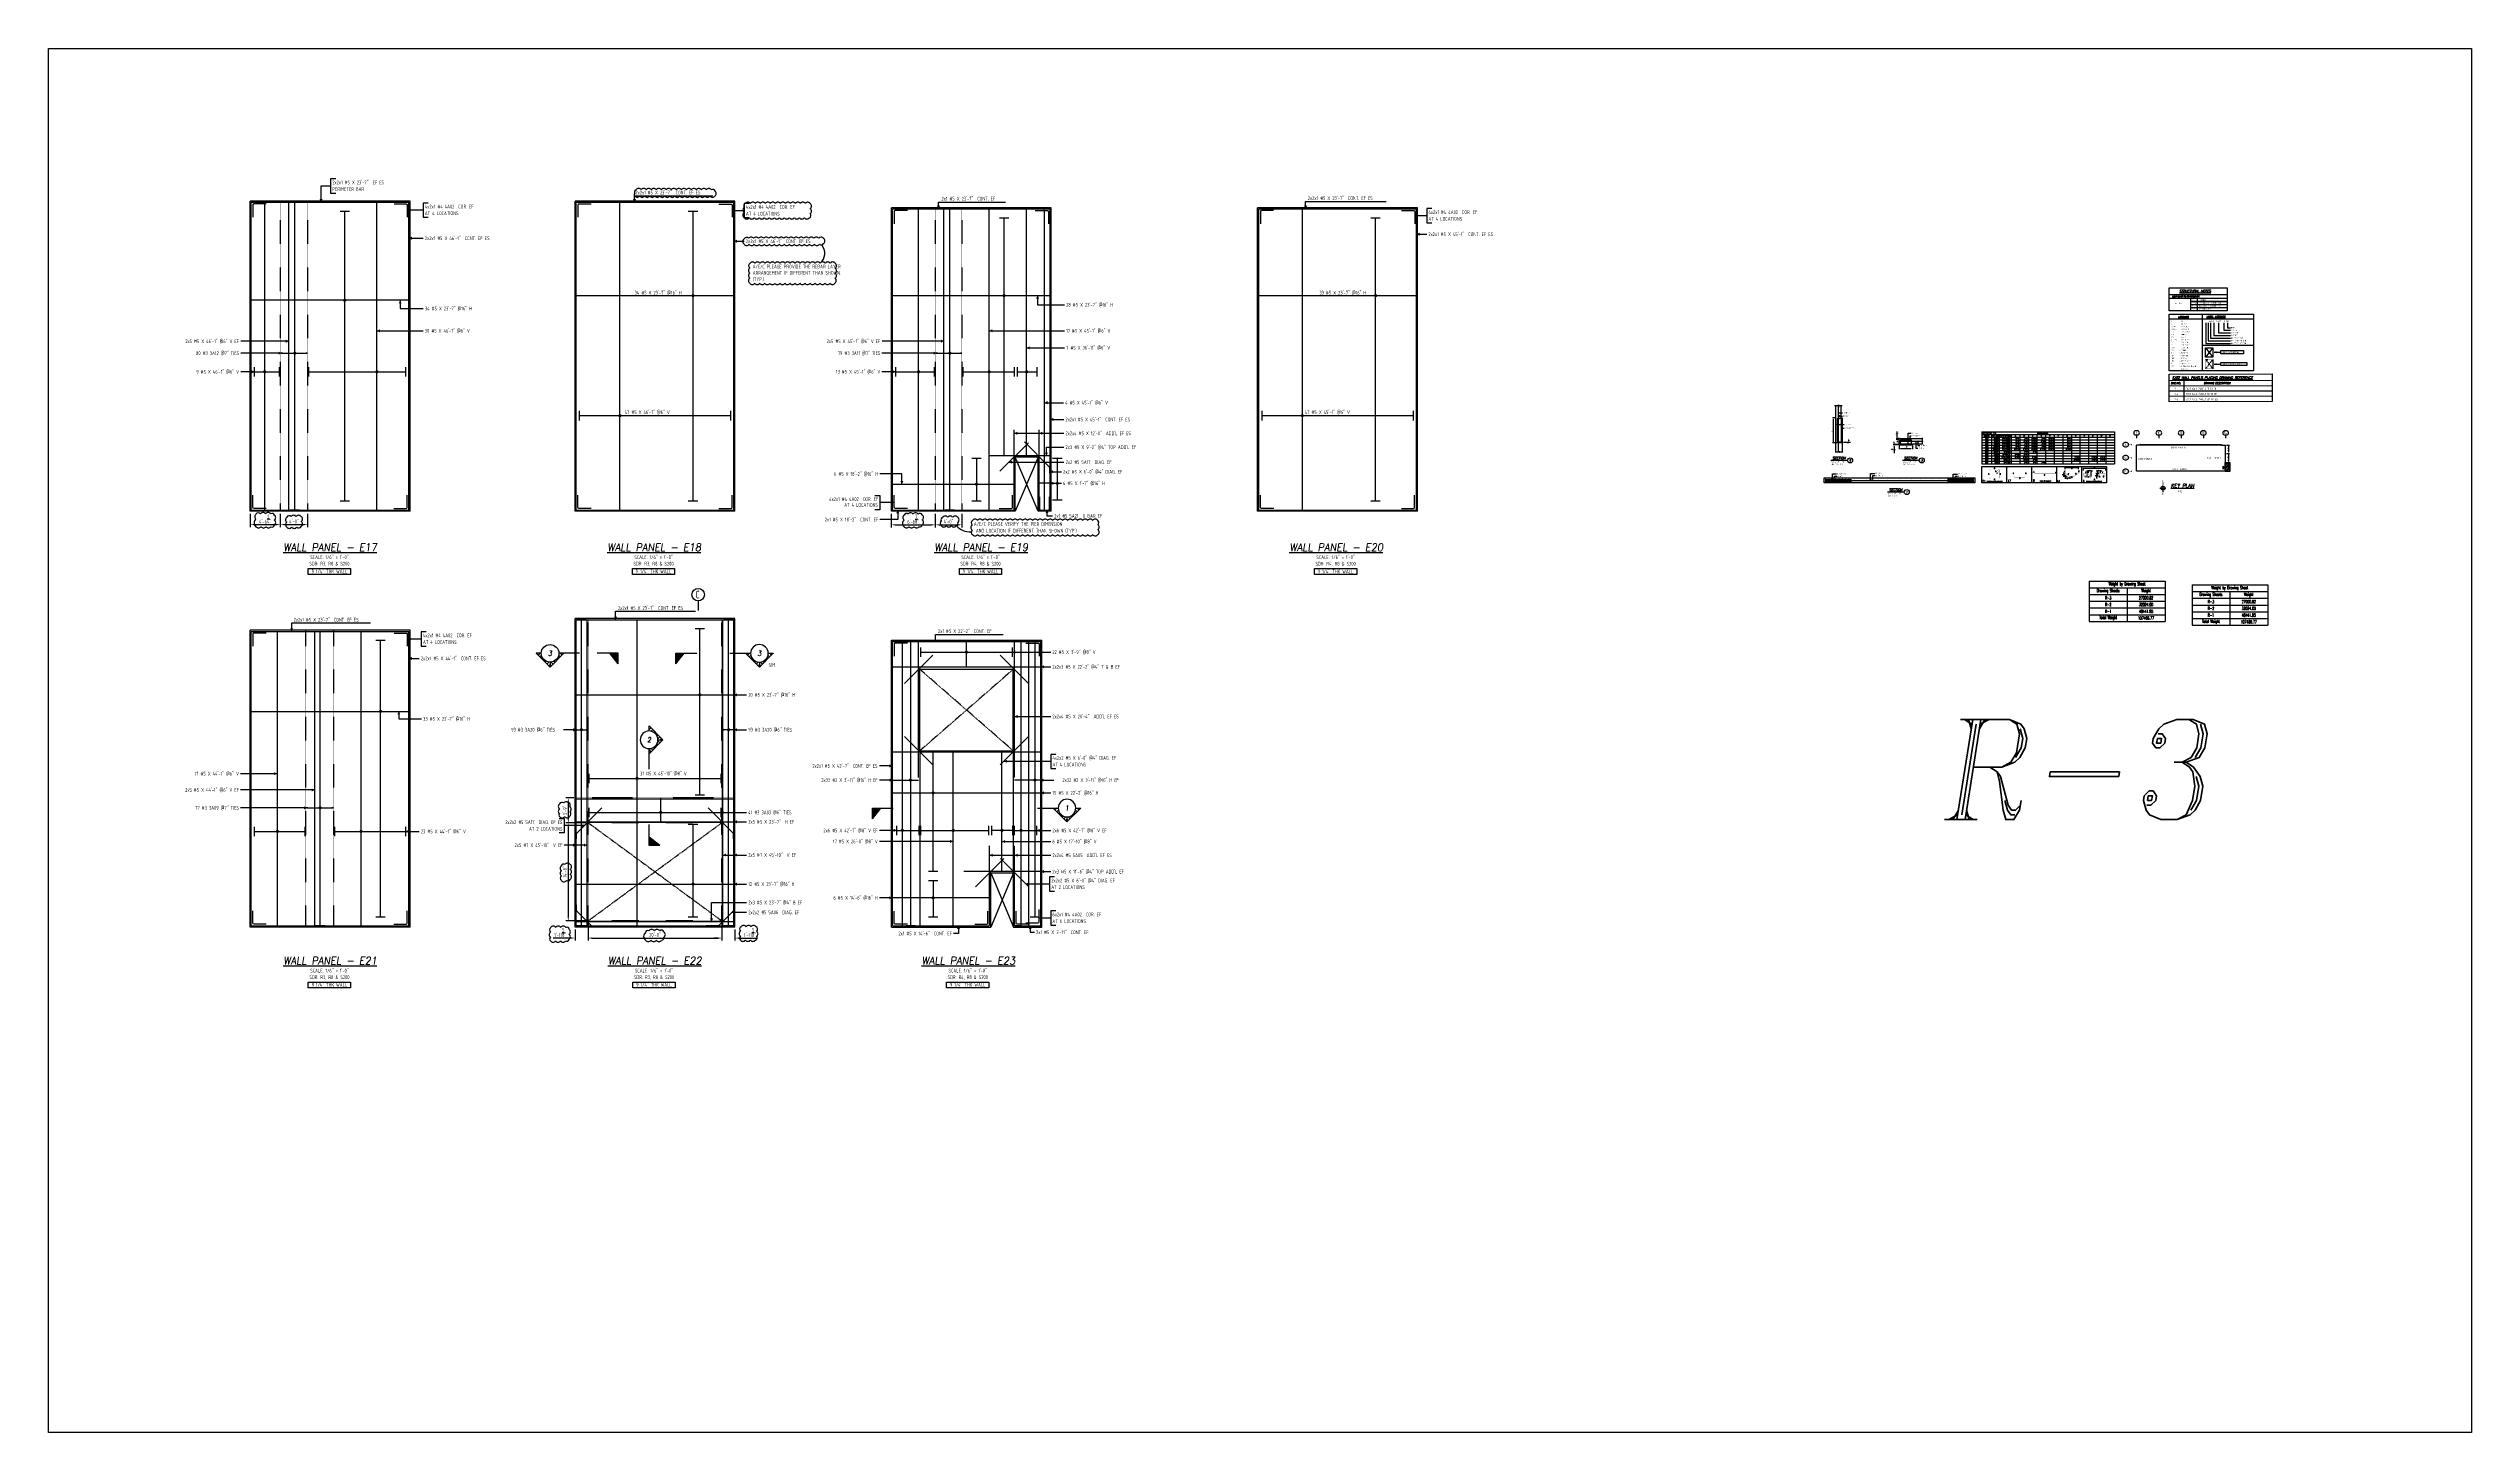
# Model space of a CAD drawing. Header units: inches. Extents: x -10781 to 50822, y -3854 to 38989.
# Drawn here: x -1629 to 2724, y -3854 to -1368 of the extents above; entities that cross this region are included whole.
import ezdxf
from ezdxf.enums import TextEntityAlignment as Align

# ---------------------------------------------------------------- set-up
doc = ezdxf.new("R2010")
doc.units = ezdxf.units.IN
doc.header["$LTSCALE"] = 0.025
doc.header["$MEASUREMENT"] = 0
doc.linetypes.add('HIDDEN', pattern=[6, 3, -3])
doc.linetypes.add('PHANTOM', pattern=[2.5, 1.25, -0.25, 0.25, -0.25, 0.25, -0.25])
doc.layers.get('0').update_dxf_attribs({"linetype": 'CONTINUOUS'})
doc.layers.get('Defpoints').update_dxf_attribs({"linetype": 'CONTINUOUS'})
for name, color, linetype in [('0-25', 7, 'CONTINUOUS'), ('0-25TEXT', 7, 'CONTINUOUS'), ('0-35', 3, 'CONTINUOUS'), ('0-35TEXT', 3, 'CONTINUOUS'), ('0-50', 10, 'CONTINUOUS'), ('3', 3, 'CONTINUOUS'), ('5', 4, 'CONTINUOUS'), ('BAR-LBL', 2, 'CONTINUOUS'), ('BARLIST', 7, 'CONTINUOUS'), ('CADS-BAR-SKETCH', 7, 'CONTINUOUS'), ('DETAIL', 83, 'CONTINUOUS'), ('GRID', 8, 'PHANTOM'), ('Hatch', 253, 'CONTINUOUS'), ('Hgblock', 7, 'CONTINUOUS'), ('hidden', 7, 'HIDDEN'), ('RANGELAY', 7, 'CONTINUOUS'), ('REBARS', 4, 'CONTINUOUS')]:
    doc.layers.add(name, color=color, linetype=linetype)
doc.styles.add('AR', font='ARCHQUIK.shx', dxfattribs={"width": 0.8})
doc.styles.add('ROMANS', font='romans.shx', dxfattribs={"width": 0.57})
doc.styles.add('ROMANT', font='romant')
doc.dimstyles.new('CADS_DIM_48', dxfattribs={"dimscale": 48, "dimtxt": 0.09375, "dimasz": 0.09375, "dimexe": 0.0625, "dimexo": 0.0625, "dimgap": 0.09375, "dimtad": 0, "dimtih": 1, "dimtoh": 1, "dimzin": 1, "dimdsep": 46, "dimlunit": 4, "dimtxsty": 'AR', "dimblk": 'CLOSED', "dimcen": 0.1875, "dimadec": 0, "dimazin": 0, "dimtfac": 1, "dimtofl": 0, "dimtmove": 0, "dimatfit": 1, "dimldrblk": 'DOTBLANK', "dimfxl": 1, "dimtzin": 0, "dimarcsym": 0})

# ---------------------------------------------------------------- blocks, each defined once
blk = doc.blocks.new('*U1320', base_point=(153.9, -2705))
at = {"layer": 'REBARS', "color": 0}
blk.add_lwpolyline([(153.9, -2705.4), (-112.7, -2705.4)], dxfattribs=at)
blk = doc.blocks.new('rendmark')
at = {"color": 4}
blk.add_line((0, -3), (0, 3), dxfattribs=at)
blk = doc.blocks.new('rarrow')
at = {"color": 7}
blk.add_solid([(2, -0.3), (2, 0.3), (0, 0)], dxfattribs=at)
blk = doc.blocks.new('*U1321', base_point=(-39.6, -2846.7))
at = {"layer": 'RANGELAY'}
blk.add_line((-39.6, -2846.7), (-39.6, -2631.7), dxfattribs=at)
at = {"layer": 'RANGELAY', "xscale": 2.834645669291339, "yscale": 2.834645669291339}
for name, p, rotation in [('rendmark', (-39.6, -2631.7), 269.9999969444543), ('rarrow', (-39.6, -2631.7), 269.9999969444543), ('rendmark', (-39.6, -2846.7), 90.00000001492326), ('rarrow', (-39.6, -2846.7), 90.00000001492326)]:
    blk.add_blockref(name, p, dxfattribs=dict(at, rotation=rotation))
blk = doc.blocks.new('VPM5F90F')
at = {"const_width": 1}
blk.add_lwpolyline([(-0.5, 0, 1), (0.5, 0, 1)], format="xyb", close=True, dxfattribs=at)
blk = doc.blocks.new('*U1318', base_point=(61.8, -2893.3))
at = {"layer": 'REBARS', "color": 0}
blk.add_lwpolyline([(61.8, -2893.7), (-112.7, -2893.7)], dxfattribs=at)
blk = doc.blocks.new('*U1319', base_point=(-39.6, -2862.7))
at = {"layer": 'RANGELAY'}
blk.add_line((-39.6, -2862.7), (-39.6, -2928.2), dxfattribs=at)
at = {"layer": 'RANGELAY', "xscale": 2.834645669291339, "yscale": 2.834645669291339}
for name, p, rotation in [('rendmark', (-39.6, -2862.7), 269.9999999999999), ('rarrow', (-39.6, -2862.7), 269.9999999999999), ('rendmark', (-39.6, -2928.2), 89.999996929531), ('rarrow', (-39.6, -2928.2), 89.999996929531)]:
    blk.add_blockref(name, p, dxfattribs=dict(at, rotation=rotation))
blk = doc.blocks.new('VPM5F997')
at = {"const_width": 1}
blk.add_lwpolyline([(-0.5, 0, 1), (0.5, 0, 1)], format="xyb", close=True, dxfattribs=at)
blk = doc.blocks.new('*U1316', base_point=(118.6, -2944.2))
at = {"layer": 'REBARS', "color": 0}
blk.add_lwpolyline([(118.3, -2944.2), (118.3, -2433.2)], dxfattribs=at)
blk = doc.blocks.new('*U966', base_point=(106.8, -2772.7))
at = {"layer": 'RANGELAY'}
blk.add_line((106.8, -2772.7), (146, -2772.7), dxfattribs=at)
at = {"layer": 'RANGELAY', "xscale": 2.834645669291339, "yscale": 2.834645669291339}
for name in ['rendmark', 'rarrow']:
    blk.add_blockref(name, (106.8, -2772.7), dxfattribs=at)
at = {"layer": 'RANGELAY', "xscale": 2.834645669291339, "yscale": 2.834645669291339, "rotation": 179.999996929531}
for name in ['rarrow', 'rendmark']:
    blk.add_blockref(name, (146, -2772.7), dxfattribs=at)
blk = doc.blocks.new('VPM5FAA50')
at = {"const_width": 1}
blk.add_lwpolyline([(-0.5, 0, 1), (0.5, 0, 1)], format="xyb", close=True, dxfattribs=at)
blk = doc.blocks.new('*U1310', base_point=(-94.5, -2944.2))
at = {"layer": 'REBARS', "color": 0}
blk.add_lwpolyline([(-94.8, -2944.2), (-94.8, -2433.2)], dxfattribs=at)
blk = doc.blocks.new('*U967', base_point=(-104.7, -2772.7))
at = {"layer": 'RANGELAY'}
blk.add_line((-104.7, -2772.7), (-65.6, -2772.7), dxfattribs=at)
at = {"layer": 'RANGELAY', "xscale": 2.834645669291339, "yscale": 2.834645669291339}
for name in ['rendmark', 'rarrow']:
    blk.add_blockref(name, (-104.7, -2772.7), dxfattribs=at)
at = {"layer": 'RANGELAY', "xscale": 2.834645669291339, "yscale": 2.834645669291339, "rotation": 179.999996929531}
for name in ['rarrow', 'rendmark']:
    blk.add_blockref(name, (-65.6, -2772.7), dxfattribs=at)
blk = doc.blocks.new('VPM5FAE30')
at = {"const_width": 1}
blk.add_lwpolyline([(-0.5, 0, 1), (0.5, 0, 1)], format="xyb", close=True, dxfattribs=at)
blk = doc.blocks.new('*U968', base_point=(84.3, -2846.4))
at = {"layer": 'REBARS', "color": 0}
blk.add_lwpolyline([(84, -2846.4), (84, -2631.7)], dxfattribs=at)
blk = doc.blocks.new('*U969', base_point=(102.8, -2772.7))
at = {"layer": 'RANGELAY'}
blk.add_line((102.8, -2772.7), (65.8, -2772.7), dxfattribs=at)
at = {"layer": 'RANGELAY', "xscale": 2.834645669291339, "yscale": 2.834645669291339}
for name, p, rotation in [('rendmark', (65.8, -2772.7), 359.999996929531), ('rarrow', (65.8, -2772.7), 359.999996929531), ('rarrow', (102.8, -2772.7), 180), ('rendmark', (102.8, -2772.7), 180)]:
    blk.add_blockref(name, p, dxfattribs=dict(at, rotation=rotation))
blk = doc.blocks.new('VPM5FC5F')
at = {"const_width": 1}
blk.add_lwpolyline([(-0.5, 0, 1), (0.5, 0, 1)], format="xyb", close=True, dxfattribs=at)
blk = doc.blocks.new('leadrblk')
blk.add_lwpolyline([(0, 0, 0, 1, 0), (1, 0, 1, 1, 0)], format="xyseb")
blk = doc.blocks.new('*U970', base_point=(-3.1, -2944.2))
at = {"layer": 'REBARS', "color": 0}
blk.add_lwpolyline([(-3.4, -2944.2), (-3.4, -2632.2)], dxfattribs=at)
blk = doc.blocks.new('*U971', base_point=(-61.6, -2772.7))
at = {"layer": 'RANGELAY'}
blk.add_line((-61.6, -2772.7), (59.8, -2772.7), dxfattribs=at)
at = {"layer": 'RANGELAY', "xscale": 2.834645669291339, "yscale": 2.834645669291339}
for name in ['rendmark', 'rarrow']:
    blk.add_blockref(name, (-61.6, -2772.7), dxfattribs=at)
at = {"layer": 'RANGELAY', "xscale": 2.834645669291339, "yscale": 2.834645669291339, "rotation": 179.999996929531}
for name in ['rarrow', 'rendmark']:
    blk.add_blockref(name, (59.8, -2772.7), dxfattribs=at)
blk = doc.blocks.new('VPM5FCFC')
at = {"const_width": 1}
blk.add_lwpolyline([(-0.5, 0, 1), (0.5, 0, 1)], format="xyb", close=True, dxfattribs=at)
blk = doc.blocks.new('*U972', base_point=(36.6, -2874.3))
at = {"layer": 'REBARS', "color": 0}
blk.add_lwpolyline([(36.4, -2874.1), (87.3, -2823.2)], dxfattribs=at)
blk = doc.blocks.new('*U973', base_point=(132.1, -2874.3))
at = {"layer": 'REBARS', "color": 0}
blk.add_lwpolyline([(132.3, -2874.1), (81.4, -2823.2)], dxfattribs=at)
blk = doc.blocks.new('*U974', base_point=(106.5, -2944.2))
at = {"layer": 'REBARS', "color": 0}
blk.add_lwpolyline([(116.5, -2943.9), (109, -2943.9, -0.414214), (106.8, -2941.7), (106.8, -2800.2)], format="xyb", dxfattribs=at)
blk = doc.blocks.new('*U975', base_point=(62.1, -2944.2))
at = {"layer": 'REBARS', "color": 0}
blk.add_lwpolyline([(52.1, -2943.9), (59.6, -2943.9, 0.414214), (61.8, -2941.7), (61.8, -2800.2)], format="xyb", dxfattribs=at)
blk = doc.blocks.new('*U976', base_point=(153.9, -2846.4))
at = {"layer": 'REBARS', "color": 0}
blk.add_lwpolyline([(153.9, -2846.7), (15.5, -2846.7)], dxfattribs=at)
blk = doc.blocks.new('*U977', base_point=(-90.8, -2508.8))
at = {"layer": 'REBARS', "color": 0}
blk.add_lwpolyline([(-91, -2508.6), (-40.1, -2457.7)], dxfattribs=at)
blk = doc.blocks.new('*U978', base_point=(131.7, -2508.8))
at = {"layer": 'REBARS', "color": 0}
blk.add_lwpolyline([(131.9, -2508.6), (81, -2457.7)], dxfattribs=at)
blk = doc.blocks.new('*U1305', base_point=(132, -2944.2))
at = {"layer": 'REBARS', "color": 0}
blk.add_lwpolyline([(132.3, -2944.2), (132.3, -2433.2)], dxfattribs=at)
blk = doc.blocks.new('*U979', base_point=(-90.8, -2604))
at = {"layer": 'REBARS', "color": 0}
blk.add_lwpolyline([(-91, -2604.2), (-40.1, -2655.1)], dxfattribs=at)
blk = doc.blocks.new('*U980', base_point=(131.7, -2604))
at = {"layer": 'REBARS', "color": 0}
blk.add_lwpolyline([(131.9, -2604.2), (81, -2655.1)], dxfattribs=at)
blk = doc.blocks.new('*U981', base_point=(-112.7, -2479.2))
at = {"layer": 'REBARS', "color": 0}
blk.add_lwpolyline([(-112.7, -2478.9), (153.3, -2478.9)], dxfattribs=at)
blk = doc.blocks.new('*U982', base_point=(-112.7, -2631.4))
at = {"layer": 'REBARS', "color": 0}
blk.add_lwpolyline([(-112.7, -2631.7), (153.3, -2631.7)], dxfattribs=at)
blk = doc.blocks.new('*U983', base_point=(-65.2, -2677.4))
at = {"layer": 'REBARS', "color": 0}
blk.add_lwpolyline([(-65.6, -2677.4), (-65.6, -2433.4)], dxfattribs=at)
blk = doc.blocks.new('*U984', base_point=(106.1, -2677.4))
at = {"layer": 'REBARS', "color": 0}
blk.add_lwpolyline([(106.4, -2677.4), (106.4, -2433.4)], dxfattribs=at)
blk = doc.blocks.new('*U985', base_point=(20.4, -2478.9))
at = {"layer": 'REBARS', "color": 0}
blk.add_lwpolyline([(20.1, -2478.9), (20.1, -2433.2)], dxfattribs=at)
blk = doc.blocks.new('*U986', base_point=(-61.6, -2452.5))
at = {"layer": 'RANGELAY'}
blk.add_line((-61.6, -2452.5), (102.4, -2452.5), dxfattribs=at)
at = {"layer": 'RANGELAY', "xscale": 2.834645669291339, "yscale": 2.834645669291339}
for name, p, rotation in [('rendmark', (-61.6, -2452.5), 3.744245535761938e-08), ('rarrow', (-61.6, -2452.5), 3.744245535761938e-08), ('rarrow', (102.4, -2452.5), 179.9999969669734), ('rendmark', (102.4, -2452.5), 179.9999969669734)]:
    blk.add_blockref(name, p, dxfattribs=dict(at, rotation=rotation))
blk = doc.blocks.new('VPM60A68')
at = {"const_width": 1}
blk.add_lwpolyline([(-0.5, 0, 1), (0.5, 0, 1)], format="xyb", close=True, dxfattribs=at)
blk = doc.blocks.new('*U987', base_point=(-112.7, -2433.5))
at = {"layer": 'REBARS', "color": 0}
blk.add_lwpolyline([(-112.7, -2433.2), (153.3, -2433.2)], dxfattribs=at)
blk = doc.blocks.new('*U988', base_point=(-112.4, -2944.2))
at = {"layer": 'REBARS', "color": 0}
blk.add_lwpolyline([(-112.7, -2944.2), (-112.7, -2433.2)], dxfattribs=at)
blk = doc.blocks.new('*U989', base_point=(154.3, -2944.2))
at = {"layer": 'REBARS', "color": 0}
blk.add_lwpolyline([(153.9, -2944.2), (153.9, -2433.2)], dxfattribs=at)
blk = doc.blocks.new('*U990', base_point=(-112.7, -2944.5))
at = {"layer": 'REBARS', "color": 0}
blk.add_lwpolyline([(-112.7, -2944.2), (61.3, -2944.2)], dxfattribs=at)
blk = doc.blocks.new('*U1322', base_point=(106.8, -2944.5))
at = {"layer": 'REBARS', "color": 0}
blk.add_lwpolyline([(106.8, -2944.2), (153.8, -2944.2)], dxfattribs=at)
blk = doc.blocks.new('*U771', base_point=(624.1, -2197.6))
at = {"layer": 'REBARS', "color": 0}
blk.add_lwpolyline([(623.8, -2197.6), (623.8, -1656.6)], dxfattribs=at)
blk = doc.blocks.new('*U772', base_point=(551.2, -2027.8))
at = {"layer": 'RANGELAY'}
blk.add_line((551.2, -2027.8), (822.5, -2027.8), dxfattribs=at)
at = {"layer": 'RANGELAY', "xscale": 2.834645669291339, "yscale": 2.834645669291339}
for name in ['rendmark', 'rarrow']:
    blk.add_blockref(name, (551.2, -2027.8), dxfattribs=at)
at = {"layer": 'RANGELAY', "xscale": 2.834645669291339, "yscale": 2.834645669291339, "rotation": 179.999996929531}
for name in ['rarrow', 'rendmark']:
    blk.add_blockref(name, (822.5, -2027.8), dxfattribs=at)
blk = doc.blocks.new('VPM628100')
at = {"const_width": 1}
blk.add_lwpolyline([(-0.5, 0, 1), (0.5, 0, 1)], format="xyb", close=True, dxfattribs=at)
blk = doc.blocks.new('*U773', base_point=(545.2, -1812.6))
at = {"layer": 'REBARS', "color": 0}
blk.add_lwpolyline([(545.2, -1812.2), (828.2, -1812.2)], dxfattribs=at)
blk = doc.blocks.new('*U774', base_point=(755.2, -2181.6))
at = {"layer": 'RANGELAY'}
blk.add_line((755.2, -2181.6), (755.2, -1672.6), dxfattribs=at)
at = {"layer": 'RANGELAY', "xscale": 2.834645669291339, "yscale": 2.834645669291339}
for name, p, rotation in [('rendmark', (755.2, -1672.6), 269.9999969630881), ('rarrow', (755.2, -1672.6), 269.9999969630881), ('rarrow', (755.2, -2181.6), 90.00000003355707), ('rendmark', (755.2, -2181.6), 90.00000003355707)]:
    blk.add_blockref(name, p, dxfattribs=dict(at, rotation=rotation))
blk = doc.blocks.new('VPM628FB0')
at = {"const_width": 1}
blk.add_lwpolyline([(-0.5, 0, 1), (0.5, 0, 1)], format="xyb", close=True, dxfattribs=at)
blk = doc.blocks.new('*U775', base_point=(545.2, -1656.9))
at = {"layer": 'REBARS', "color": 0}
blk.add_lwpolyline([(545.2, -1656.6), (828.2, -1656.6)], dxfattribs=at)
blk = doc.blocks.new('*U776', base_point=(545.2, -2197.3))
at = {"layer": 'REBARS', "color": 0}
blk.add_lwpolyline([(545.2, -2197.6), (828.2, -2197.6)], dxfattribs=at)
blk = doc.blocks.new('*U777', base_point=(545.5, -2197.6))
at = {"layer": 'REBARS', "color": 0}
blk.add_lwpolyline([(545.2, -2197.6), (545.2, -1656.6)], dxfattribs=at)
blk = doc.blocks.new('*U778', base_point=(828.2, -2197.6))
at = {"layer": 'REBARS', "color": 0}
blk.add_lwpolyline([(828.5, -2197.6), (828.5, -1656.6)], dxfattribs=at)
blk = doc.blocks.new('*U779', base_point=(548.2, -2194.6))
at = {"layer": 'REBARS', "color": 0}
blk.add_lwpolyline([(572.2, -2194.3), (550.2, -2194.3, -0.414213), (548.5, -2192.6), (548.5, -2170.6)], format="xyb", dxfattribs=at)
blk = doc.blocks.new('*U780', base_point=(825.5, -2194.6))
at = {"layer": 'REBARS', "color": 0}
blk.add_lwpolyline([(801.5, -2194.3), (823.5, -2194.3, 0.414213), (825.2, -2192.6), (825.2, -2170.6)], format="xyb", dxfattribs=at)
blk = doc.blocks.new('*U709', base_point=(-677.8, -2194.6))
at = {"layer": 'REBARS', "color": 0}
blk.add_lwpolyline([(-653.8, -2194.3), (-675.8, -2194.3, -0.414213), (-677.6, -2192.6), (-677.6, -2170.6)], format="xyb", dxfattribs=at)
blk = doc.blocks.new('*U710', base_point=(-400.6, -2194.6))
at = {"layer": 'REBARS', "color": 0}
blk.add_lwpolyline([(-424.6, -2194.3), (-402.6, -2194.3, 0.414213), (-400.8, -2192.6), (-400.8, -2170.6)], format="xyb", dxfattribs=at)
blk = doc.blocks.new('*U724', base_point=(-680.8, -1812.6))
at = {"layer": 'REBARS', "color": 0}
blk.add_lwpolyline([(-680.8, -1812.2), (-397.8, -1812.2)], dxfattribs=at)
blk = doc.blocks.new('*U711', base_point=(-470.9, -2181.6))
at = {"layer": 'RANGELAY'}
blk.add_line((-470.9, -2181.6), (-470.9, -1660.6), dxfattribs=at)
at = {"layer": 'RANGELAY', "xscale": 2.834645669291339, "yscale": 2.834645669291339}
for name, p, rotation in [('rendmark', (-470.9, -1660.6), 269.9999969630881), ('rarrow', (-470.9, -1660.6), 269.9999969630881), ('rarrow', (-470.9, -2181.6), 90.00000003355706), ('rendmark', (-470.9, -2181.6), 90.00000003355706)]:
    blk.add_blockref(name, p, dxfattribs=dict(at, rotation=rotation))
blk = doc.blocks.new('VPM62B020')
at = {"const_width": 1}
blk.add_lwpolyline([(-0.5, 0, 1), (0.5, 0, 1)], format="xyb", close=True, dxfattribs=at)
blk = doc.blocks.new('*U712', base_point=(-602, -2197.6))
at = {"layer": 'REBARS', "color": 0}
blk.add_lwpolyline([(-602.3, -2197.6), (-602.3, -1644.6)], dxfattribs=at)
blk = doc.blocks.new('*U713', base_point=(-674.8, -2027.8))
at = {"layer": 'RANGELAY'}
blk.add_line((-674.8, -2027.8), (-403.6, -2027.8), dxfattribs=at)
at = {"layer": 'RANGELAY', "xscale": 2.834645669291339, "yscale": 2.834645669291339}
for name in ['rendmark', 'rarrow']:
    blk.add_blockref(name, (-674.8, -2027.8), dxfattribs=at)
at = {"layer": 'RANGELAY', "xscale": 2.834645669291339, "yscale": 2.834645669291339, "rotation": 179.999996929531}
for name in ['rarrow', 'rendmark']:
    blk.add_blockref(name, (-403.6, -2027.8), dxfattribs=at)
blk = doc.blocks.new('VPM62B050')
at = {"const_width": 1}
blk.add_lwpolyline([(-0.5, 0, 1), (0.5, 0, 1)], format="xyb", close=True, dxfattribs=at)
blk = doc.blocks.new('*U725', base_point=(-680.8, -1644.9))
at = {"layer": 'REBARS', "color": 0}
blk.add_lwpolyline([(-680.8, -1644.6), (-397.8, -1644.6)], dxfattribs=at)
blk = doc.blocks.new('*U726', base_point=(-680.8, -2197.3))
at = {"layer": 'REBARS', "color": 0}
blk.add_lwpolyline([(-680.8, -2197.6), (-397.8, -2197.6)], dxfattribs=at)
blk = doc.blocks.new('*U714', base_point=(-680.5, -2197.6))
at = {"layer": 'REBARS', "color": 0}
blk.add_lwpolyline([(-680.8, -2197.6), (-680.8, -1644.6)], dxfattribs=at)
blk = doc.blocks.new('*U715', base_point=(-397.9, -2197.6))
at = {"layer": 'REBARS', "color": 0}
blk.add_lwpolyline([(-397.6, -2197.6), (-397.6, -1644.6)], dxfattribs=at)
blk = doc.blocks.new('*U787', base_point=(-1261.5, -2941.2))
at = {"layer": 'REBARS', "color": 0}
blk.add_lwpolyline([(-1237.5, -2940.9), (-1259.5, -2940.9, -0.414213), (-1261.3, -2939.2), (-1261.3, -2917.2)], format="xyb", dxfattribs=at)
blk = doc.blocks.new('*U788', base_point=(-984.3, -2941.2))
at = {"layer": 'REBARS', "color": 0}
blk.add_lwpolyline([(-1008.3, -2940.9), (-986.3, -2940.9, 0.414213), (-984.5, -2939.2), (-984.5, -2917.2)], format="xyb", dxfattribs=at)
blk = doc.blocks.new('*U789', base_point=(-1264.5, -2559.1))
at = {"layer": 'REBARS', "color": 0}
blk.add_lwpolyline([(-1264.5, -2558.8), (-981.5, -2558.8)], dxfattribs=at)
blk = doc.blocks.new('*U790', base_point=(-1032.2, -2928.2))
at = {"layer": 'RANGELAY'}
blk.add_line((-1032.2, -2928.2), (-1032.2, -2431.2), dxfattribs=at)
at = {"layer": 'RANGELAY', "xscale": 2.834645669291339, "yscale": 2.834645669291339}
for name, p, rotation in [('rendmark', (-1032.2, -2431.2), 269.9999969630881), ('rarrow', (-1032.2, -2431.2), 269.9999969630881), ('rendmark', (-1032.2, -2928.2), 90.00000003355707), ('rarrow', (-1032.2, -2928.2), 90.00000003355707)]:
    blk.add_blockref(name, p, dxfattribs=dict(at, rotation=rotation))
blk = doc.blocks.new('VPM639E0')
at = {"const_width": 1}
blk.add_lwpolyline([(-0.5, 0, 1), (0.5, 0, 1)], format="xyb", close=True, dxfattribs=at)
blk = doc.blocks.new('*U791', base_point=(-1264.5, -2415.5))
at = {"layer": 'REBARS', "color": 0}
blk.add_lwpolyline([(-1264.5, -2415.2), (-981.3, -2415.2)], dxfattribs=at)
blk = doc.blocks.new('*U792', base_point=(-1264.5, -2943.9))
at = {"layer": 'REBARS', "color": 0}
blk.add_lwpolyline([(-1264.5, -2944.2), (-981.3, -2944.2)], dxfattribs=at)
blk = doc.blocks.new('*U793', base_point=(-1264.2, -2944.2))
at = {"layer": 'REBARS', "color": 0}
blk.add_lwpolyline([(-1264.5, -2944.2), (-1264.5, -2415.2)], dxfattribs=at)
blk = doc.blocks.new('*U794', base_point=(-981.6, -2944.2))
at = {"layer": 'REBARS', "color": 0}
blk.add_lwpolyline([(-981.3, -2944.2), (-981.3, -2415.2)], dxfattribs=at)
blk = doc.blocks.new('*U795', base_point=(-1217.2, -2944.2))
at = {"layer": 'REBARS', "color": 0}
blk.add_lwpolyline([(-1217.5, -2944.2), (-1217.5, -2415.2)], dxfattribs=at)
blk = doc.blocks.new('*U796', base_point=(-1258.5, -2774.4))
at = {"layer": 'RANGELAY'}
blk.add_line((-1258.5, -2774.4), (-1168.2, -2774.4), dxfattribs=at)
at = {"layer": 'RANGELAY', "xscale": 2.834645669291339, "yscale": 2.834645669291339}
for name in ['rendmark', 'rarrow']:
    blk.add_blockref(name, (-1258.5, -2774.4), dxfattribs=at)
at = {"layer": 'RANGELAY', "xscale": 2.834645669291339, "yscale": 2.834645669291339, "rotation": 179.999996929531}
for name in ['rarrow', 'rendmark']:
    blk.add_blockref(name, (-1168.2, -2774.4), dxfattribs=at)
blk = doc.blocks.new('VPM63AC4')
at = {"const_width": 1}
blk.add_lwpolyline([(-0.5, 0, 1), (0.5, 0, 1)], format="xyb", close=True, dxfattribs=at)
blk = doc.blocks.new('*U797', base_point=(-1067, -2944.2))
at = {"layer": 'REBARS', "color": 0}
blk.add_lwpolyline([(-1067.3, -2944.2), (-1067.3, -2415.2)], dxfattribs=at)
blk = doc.blocks.new('*U798', base_point=(-1114.3, -2774.4))
at = {"layer": 'RANGELAY'}
blk.add_line((-1114.3, -2774.4), (-987.3, -2774.4), dxfattribs=at)
at = {"layer": 'RANGELAY', "xscale": 2.834645669291339, "yscale": 2.834645669291339}
for name in ['rendmark', 'rarrow']:
    blk.add_blockref(name, (-1114.3, -2774.4), dxfattribs=at)
at = {"layer": 'RANGELAY', "xscale": 2.834645669291339, "yscale": 2.834645669291339, "rotation": 179.999996929531}
for name in ['rarrow', 'rendmark']:
    blk.add_blockref(name, (-987.3, -2774.4), dxfattribs=at)
blk = doc.blocks.new('VPM63B85')
at = {"const_width": 1}
blk.add_lwpolyline([(-0.5, 0, 1), (0.5, 0, 1)], format="xyb", close=True, dxfattribs=at)
blk = doc.blocks.new('*U799', base_point=(-1150.1, -2944.2))
at = {"layer": 'REBARS', "color": 0}
blk.add_lwpolyline([(-1150.4, -2944.2), (-1150.4, -2415.2)], dxfattribs=at)
blk = doc.blocks.new('*U800', base_point=(-1164.3, -2732.1))
at = {"layer": 'REBARS', "color": 0, "const_width": 1.8}
for points in [[(-1164.1, -2731.2, 1), (-1164.1, -2733, 1), (-1164.1, -2731.2)], [(-1118.5, -2733, 1), (-1118.5, -2731.2, 1), (-1118.5, -2733)]]:
    blk.add_lwpolyline(points, format="xyb", dxfattribs=at)
at = {"layer": 'REBARS', "color": 0}
blk.add_lwpolyline([(-1164.1, -2732.1), (-1118.5, -2732.1)], dxfattribs=at)
blk = doc.blocks.new('*U801', base_point=(-1140.5, -2944.2))
at = {"layer": 'RANGELAY'}
blk.add_line((-1140.5, -2944.2), (-1140.5, -2415.2), dxfattribs=at)
at = {"layer": 'RANGELAY', "xscale": 2.834645669291339, "yscale": 2.834645669291339}
for name, p, rotation in [('rendmark', (-1140.5, -2415.2), 269.9999969411396), ('rarrow', (-1140.5, -2415.2), 269.9999969411396), ('rendmark', (-1140.5, -2944.2), 90.00000001160855), ('rarrow', (-1140.5, -2944.2), 90.00000001160855)]:
    blk.add_blockref(name, p, dxfattribs=dict(at, rotation=rotation))
blk = doc.blocks.new('VPM63D2D')
at = {"const_width": 1}
blk.add_lwpolyline([(-0.5, 0, 1), (0.5, 0, 1)], format="xyb", close=True, dxfattribs=at)
blk = doc.blocks.new('*U207', base_point=(-112.7, -2197.3))
at = {"layer": 'REBARS', "color": 0}
blk.add_lwpolyline([(-112.7, -2197.6), (105.3, -2197.6)], dxfattribs=at)
blk = doc.blocks.new('*U202', base_point=(-112.4, -2197.6))
at = {"layer": 'REBARS', "color": 0}
blk.add_lwpolyline([(-112.7, -2197.6), (-112.7, -1656.6)], dxfattribs=at)
blk = doc.blocks.new('*U203', base_point=(170.3, -2197.6))
at = {"layer": 'REBARS', "color": 0}
blk.add_lwpolyline([(170.6, -2197.6), (170.6, -1656.6)], dxfattribs=at)
blk = doc.blocks.new('*U759', base_point=(170.9, -2100.4))
at = {"layer": 'REBARS', "color": 0}
blk.add_lwpolyline([(170.9, -2100.1), (60.9, -2100.1)], dxfattribs=at)
blk = doc.blocks.new('*U760', base_point=(150.6, -2197.6))
at = {"layer": 'REBARS', "color": 0}
blk.add_lwpolyline([(150.9, -2197.6), (150.9, -2053.6)], dxfattribs=at)
blk = doc.blocks.new('*U761', base_point=(106.3, -2197.6))
at = {"layer": 'REBARS', "color": 0}
blk.add_lwpolyline([(105.9, -2197.6), (105.9, -2053.6)], dxfattribs=at)
blk = doc.blocks.new('*U168', base_point=(80.7, -2127.7))
at = {"layer": 'REBARS', "color": 0}
blk.add_lwpolyline([(80.5, -2127.5), (131.4, -2076.6)], dxfattribs=at)
blk = doc.blocks.new('*U729', base_point=(-112.7, -1656.3))
at = {"layer": 'REBARS', "color": 0}
blk.add_lwpolyline([(-112.7, -1656.6), (170.3, -1656.6)], dxfattribs=at)
blk = doc.blocks.new('*U755', base_point=(-33.3, -1915.6))
at = {"layer": 'REBARS', "color": 0, "const_width": 1.8}
for points in [[(-33.1, -1914.7, 1), (-33.1, -1916.5, 1), (-33.1, -1914.7)], [(10.5, -1916.5, 1), (10.5, -1914.7, 1), (10.5, -1916.5)]]:
    blk.add_lwpolyline(points, format="xyb", dxfattribs=at)
at = {"layer": 'REBARS', "color": 0}
blk.add_lwpolyline([(-33.1, -1915.6), (10.5, -1915.6)], dxfattribs=at)
blk = doc.blocks.new('*U754', base_point=(-9.5, -2197.6))
at = {"layer": 'RANGELAY'}
blk.add_line((-9.5, -2197.6), (-9.5, -1656.6), dxfattribs=at)
at = {"layer": 'RANGELAY', "xscale": 2.834645669291339, "yscale": 2.834645669291339}
for name, p, rotation in [('rendmark', (-9.5, -1656.6), 269.9999969411396), ('rarrow', (-9.5, -1656.6), 269.9999969411396), ('rendmark', (-9.5, -2197.6), 90.00000001160855), ('rarrow', (-9.5, -2197.6), 90.00000001160855)]:
    blk.add_blockref(name, p, dxfattribs=dict(at, rotation=rotation))
blk = doc.blocks.new('VPM642AA0')
at = {"const_width": 1}
blk.add_lwpolyline([(-0.5, 0, 1), (0.5, 0, 1)], format="xyb", close=True, dxfattribs=at)
blk = doc.blocks.new('*U756', base_point=(-19.8, -2197.6))
at = {"layer": 'REBARS', "color": 0}
blk.add_lwpolyline([(-20.1, -2197.6), (-20.1, -1656.6)], dxfattribs=at)
blk = doc.blocks.new('*U204', base_point=(-65.4, -2197.6))
at = {"layer": 'REBARS', "color": 0}
blk.add_lwpolyline([(-65.7, -2197.6), (-65.7, -1656.6)], dxfattribs=at)
blk = doc.blocks.new('*U201', base_point=(-106.7, -1949.1))
at = {"layer": 'RANGELAY'}
blk.add_line((-106.7, -1949.1), (-37.8, -1949.1), dxfattribs=at)
at = {"layer": 'RANGELAY', "xscale": 2.834645669291339, "yscale": 2.834645669291339}
for name in ['rendmark', 'rarrow']:
    blk.add_blockref(name, (-106.7, -1949.1), dxfattribs=at)
at = {"layer": 'RANGELAY', "xscale": 2.834645669291339, "yscale": 2.834645669291339, "rotation": 179.999996929531}
for name in ['rarrow', 'rendmark']:
    blk.add_blockref(name, (-37.8, -1949.1), dxfattribs=at)
blk = doc.blocks.new('VPM643CD0')
at = {"const_width": 1}
blk.add_lwpolyline([(-0.5, 0, 1), (0.5, 0, 1)], format="xyb", close=True, dxfattribs=at)
blk = doc.blocks.new('*U205', base_point=(61.5, -2197.6))
at = {"layer": 'REBARS', "color": 0}
blk.add_lwpolyline([(61.2, -2197.6), (61.2, -1656.6)], dxfattribs=at)
blk = doc.blocks.new('*U169', base_point=(14.2, -1949.1))
at = {"layer": 'RANGELAY'}
blk.add_line((14.2, -1949.1), (105.9, -1949.1), dxfattribs=at)
at = {"layer": 'RANGELAY', "xscale": 2.834645669291339, "yscale": 2.834645669291339}
for name in ['rendmark', 'rarrow']:
    blk.add_blockref(name, (14.2, -1949.1), dxfattribs=at)
at = {"layer": 'RANGELAY', "xscale": 2.834645669291339, "yscale": 2.834645669291339, "rotation": 179.999996929531}
for name in ['rarrow', 'rendmark']:
    blk.add_blockref(name, (105.9, -1949.1), dxfattribs=at)
blk = doc.blocks.new('VPM644920')
at = {"const_width": 1}
blk.add_lwpolyline([(-0.5, 0, 1), (0.5, 0, 1)], format="xyb", close=True, dxfattribs=at)
blk = doc.blocks.new('*U206', base_point=(160.5, -2197.6))
at = {"layer": 'REBARS', "color": 0}
blk.add_lwpolyline([(160.2, -2197.6), (160.2, -1656.6)], dxfattribs=at)
blk = doc.blocks.new('*U758', base_point=(128.8, -2100.1))
at = {"layer": 'REBARS', "color": 0}
blk.add_lwpolyline([(128.4, -2100.1), (128.4, -1657.1)], dxfattribs=at)
blk = doc.blocks.new('*U757', base_point=(111.9, -1949.1))
at = {"layer": 'RANGELAY'}
blk.add_line((111.9, -1949.1), (146.9, -1949.1), dxfattribs=at)
at = {"layer": 'RANGELAY', "xscale": 2.834645669291339, "yscale": 2.834645669291339}
for name in ['rendmark', 'rarrow']:
    blk.add_blockref(name, (111.9, -1949.1), dxfattribs=at)
at = {"layer": 'RANGELAY', "xscale": 2.834645669291339, "yscale": 2.834645669291339, "rotation": 179.999996929531}
for name in ['rarrow', 'rendmark']:
    blk.add_blockref(name, (146.9, -1949.1), dxfattribs=at)
blk = doc.blocks.new('VPM649A40')
at = {"const_width": 1}
blk.add_lwpolyline([(-0.5, 0, 1), (0.5, 0, 1)], format="xyb", close=True, dxfattribs=at)
blk = doc.blocks.new('*D34')
at = {"layer": 'Defpoints', "color": 0, "transparency": 16777216}
for p in [(-35.8, -2199.6), (12.2, -2199.6), (12.2, -2223.9)]:
    blk.add_point(p, dxfattribs=at)
at = {"layer": 'DETAIL', "color": 0, "lineweight": -2, "transparency": 16777216}
for p, q in [((-35.8, -2204.1), (-35.8, -2228.4)), ((12.2, -2204.1), (12.2, -2228.4)), ((-29, -2223.9), (5.5, -2223.9))]:
    blk.add_line(p, q, dxfattribs=at)
at = {"layer": 'DETAIL', "color": 0, "transparency": 16777216}
for points in [[(-29, -2222.7), (-29, -2225), (-35.8, -2223.9)], [(5.5, -2222.7), (5.5, -2225), (12.2, -2223.9)]]:
    blk.add_solid(points, dxfattribs=at)
at = {"layer": 'DETAIL', "color": 0, "transparency": 16777216, "insert": (-11.8, -2218.1), "char_height": 6.75, "attachment_point": 5, "style": 'AR'}
blk.add_mtext('4\'-0"', dxfattribs=at)
blk = doc.blocks.new('_DotBlank')
at = {"layer": '0-35', "color": 0, "lineweight": -2}
blk.add_line((-0.5, 0), (-1, 0), dxfattribs=at)
blk.add_circle((0, 0), 0.5, dxfattribs=at)
blk = doc.blocks.new('*U753', base_point=(-112.7, -1812.6))
at = {"layer": 'REBARS', "color": 0}
blk.add_lwpolyline([(-112.7, -1812.2), (170.3, -1812.2)], dxfattribs=at)
blk = doc.blocks.new('*U752', base_point=(87.9, -2100.1))
at = {"layer": 'RANGELAY'}
blk.add_line((87.9, -2100.1), (87.9, -1672.6), dxfattribs=at)
at = {"layer": 'RANGELAY', "xscale": 2.834645669291339, "yscale": 2.834645669291339}
for name, p, rotation in [('rendmark', (87.9, -1672.6), 269.9999969630881), ('rarrow', (87.9, -1672.6), 269.9999969630881), ('rendmark', (87.9, -2100.1), 90.00000003355706), ('rarrow', (87.9, -2100.1), 90.00000003355706)]:
    blk.add_blockref(name, p, dxfattribs=dict(at, rotation=rotation))
blk = doc.blocks.new('VPM64B220')
at = {"const_width": 1}
blk.add_lwpolyline([(-0.5, 0, 1), (0.5, 0, 1)], format="xyb", close=True, dxfattribs=at)
blk = doc.blocks.new('*U595', base_point=(-112.7, -2151.1))
at = {"layer": 'REBARS', "color": 0}
blk.add_lwpolyline([(-112.7, -2150.8), (105.3, -2150.8)], dxfattribs=at)
blk = doc.blocks.new('*U199', base_point=(38.4, -2104.1))
at = {"layer": 'RANGELAY'}
blk.add_line((38.4, -2104.1), (38.4, -2181.6), dxfattribs=at)
at = {"layer": 'RANGELAY', "xscale": 2.834645669291339, "yscale": 2.834645669291339}
for name, p, rotation in [('rendmark', (38.4, -2104.1), 270.0000000656784), ('rarrow', (38.4, -2104.1), 270.0000000656784), ('rarrow', (38.4, -2181.6), 89.99999699520941), ('rendmark', (38.4, -2181.6), 89.99999699520941)]:
    blk.add_blockref(name, p, dxfattribs=dict(at, rotation=rotation))
blk = doc.blocks.new('VPM64C760')
at = {"const_width": 1}
blk.add_lwpolyline([(-0.5, 0, 1), (0.5, 0, 1)], format="xyb", close=True, dxfattribs=at)
blk = doc.blocks.new('*U200', base_point=(170.6, -2148.9))
at = {"layer": 'REBARS', "color": 0}
blk.add_lwpolyline([(170.6, -2149.2), (150.9, -2149.2)], dxfattribs=at)
blk = doc.blocks.new('*U765', base_point=(183.5, -2179.6))
at = {"layer": 'RANGELAY'}
blk.add_line((183.5, -2179.6), (183.5, -2104.1), dxfattribs=at)
at = {"layer": 'RANGELAY', "xscale": 2.834645669291339, "yscale": 2.834645669291339}
for name, p, rotation in [('rendmark', (183.5, -2104.1), 269.9999969966451), ('rarrow', (183.5, -2104.1), 269.9999969966451), ('rarrow', (183.5, -2179.6), 90.00000006711407), ('rendmark', (183.5, -2179.6), 90.00000006711407)]:
    blk.add_blockref(name, p, dxfattribs=dict(at, rotation=rotation))
blk = doc.blocks.new('VPM64CDF2')
at = {"const_width": 1}
blk.add_lwpolyline([(-0.5, 0, 1), (0.5, 0, 1)], format="xyb", close=True, dxfattribs=at)
blk = doc.blocks.new('*U692', base_point=(-1261.5, -2194.6))
at = {"layer": 'REBARS', "color": 0}
blk.add_lwpolyline([(-1237.5, -2194.3), (-1259.5, -2194.3, -0.414213), (-1261.3, -2192.6), (-1261.3, -2170.6)], format="xyb", dxfattribs=at)
blk = doc.blocks.new('*U693', base_point=(-984.3, -2194.6))
at = {"layer": 'REBARS', "color": 0}
blk.add_lwpolyline([(-1008.3, -2194.3), (-986.3, -2194.3, 0.414213), (-984.5, -2192.6), (-984.5, -2170.6)], format="xyb", dxfattribs=at)
blk = doc.blocks.new('*U749', base_point=(-1264.5, -1644.9))
at = {"layer": 'REBARS', "color": 0}
blk.add_lwpolyline([(-1264.5, -1644.6), (-981.5, -1644.6)], dxfattribs=at)
blk = doc.blocks.new('*U750', base_point=(-1264.5, -2197.3))
at = {"layer": 'REBARS', "color": 0}
blk.add_lwpolyline([(-1264.5, -2197.6), (-981.5, -2197.6)], dxfattribs=at)
blk = doc.blocks.new('*U705', base_point=(-1264.2, -2197.6))
at = {"layer": 'REBARS', "color": 0}
blk.add_lwpolyline([(-1264.5, -2197.6), (-1264.5, -1644.6)], dxfattribs=at)
blk = doc.blocks.new('*U706', base_point=(-981.6, -2197.6))
at = {"layer": 'REBARS', "color": 0}
blk.add_lwpolyline([(-981.3, -2197.6), (-981.3, -1644.6)], dxfattribs=at)
blk = doc.blocks.new('*U694', base_point=(-1209.8, -1915.6))
at = {"layer": 'REBARS', "color": 0, "const_width": 1.8}
for points in [[(-1209.6, -1914.7, 1), (-1209.6, -1916.5, 1), (-1209.6, -1914.7)], [(-1165, -1916.5, 1), (-1165, -1914.7, 1), (-1165, -1916.5)]]:
    blk.add_lwpolyline(points, format="xyb", dxfattribs=at)
at = {"layer": 'REBARS', "color": 0}
blk.add_lwpolyline([(-1209.6, -1915.6), (-1165, -1915.6)], dxfattribs=at)
blk = doc.blocks.new('*U695', base_point=(-1186, -2197.6))
at = {"layer": 'RANGELAY'}
blk.add_line((-1186, -2197.6), (-1186, -1644.6), dxfattribs=at)
at = {"layer": 'RANGELAY', "xscale": 2.834645669291339, "yscale": 2.834645669291339}
for name, p, rotation in [('rendmark', (-1186, -1644.6), 269.9999969411396), ('rarrow', (-1186, -1644.6), 269.9999969411396), ('rendmark', (-1186, -2197.6), 90.00000001160855), ('rarrow', (-1186, -2197.6), 90.00000001160855)]:
    blk.add_blockref(name, p, dxfattribs=dict(at, rotation=rotation))
blk = doc.blocks.new('VPM67A660')
at = {"const_width": 1}
blk.add_lwpolyline([(-0.5, 0, 1), (0.5, 0, 1)], format="xyb", close=True, dxfattribs=at)
blk = doc.blocks.new('*U703', base_point=(-1196.6, -2197.6))
at = {"layer": 'REBARS', "color": 0}
blk.add_lwpolyline([(-1196.9, -2197.6), (-1196.9, -1644.6)], dxfattribs=at)
blk = doc.blocks.new('*U696', base_point=(-1240, -2197.6))
at = {"layer": 'REBARS', "color": 0}
blk.add_lwpolyline([(-1240.3, -2197.6), (-1240.3, -1644.6)], dxfattribs=at)
blk = doc.blocks.new('*U697', base_point=(-1258.5, -1949.1))
at = {"layer": 'RANGELAY'}
blk.add_line((-1258.5, -1949.1), (-1214.3, -1949.1), dxfattribs=at)
at = {"layer": 'RANGELAY', "xscale": 2.834645669291339, "yscale": 2.834645669291339}
for name in ['rendmark', 'rarrow']:
    blk.add_blockref(name, (-1258.5, -1949.1), dxfattribs=at)
at = {"layer": 'RANGELAY', "xscale": 2.834645669291339, "yscale": 2.834645669291339, "rotation": 179.999996929531}
for name in ['rarrow', 'rendmark']:
    blk.add_blockref(name, (-1214.3, -1949.1), dxfattribs=at)
blk = doc.blocks.new('VPM67B860')
at = {"const_width": 1}
blk.add_lwpolyline([(-0.5, 0, 1), (0.5, 0, 1)], format="xyb", close=True, dxfattribs=at)
blk = doc.blocks.new('*U698', base_point=(-1038.3, -2197.6))
at = {"layer": 'REBARS', "color": 0}
blk.add_lwpolyline([(-1038.6, -2197.6), (-1038.6, -1644.6)], dxfattribs=at)
blk = doc.blocks.new('*U699', base_point=(-1161.2, -1949.1))
at = {"layer": 'RANGELAY'}
blk.add_line((-1161.2, -1949.1), (-987.3, -1949.1), dxfattribs=at)
at = {"layer": 'RANGELAY', "xscale": 2.834645669291339, "yscale": 2.834645669291339}
for name in ['rendmark', 'rarrow']:
    blk.add_blockref(name, (-1161.2, -1949.1), dxfattribs=at)
at = {"layer": 'RANGELAY', "xscale": 2.834645669291339, "yscale": 2.834645669291339, "rotation": 179.999996929531}
for name in ['rarrow', 'rendmark']:
    blk.add_blockref(name, (-987.3, -1949.1), dxfattribs=at)
blk = doc.blocks.new('VPM67C180')
at = {"const_width": 1}
blk.add_lwpolyline([(-0.5, 0, 1), (0.5, 0, 1)], format="xyb", close=True, dxfattribs=at)
blk = doc.blocks.new('*U751', base_point=(-981.3, -1820.9))
at = {"layer": 'REBARS', "color": 0}
blk.add_lwpolyline([(-981.3, -1820.5), (-1264.3, -1820.5)], dxfattribs=at)
blk = doc.blocks.new('*U700', base_point=(-1096.5, -2181.6))
at = {"layer": 'RANGELAY'}
blk.add_line((-1096.5, -2181.6), (-1096.5, -1660.6), dxfattribs=at)
at = {"layer": 'RANGELAY', "xscale": 2.834645669291339, "yscale": 2.834645669291339}
for name, p, rotation in [('rendmark', (-1096.5, -1660.6), 269.9999968959739), ('rarrow', (-1096.5, -1660.6), 269.9999968959739), ('rarrow', (-1096.5, -2181.6), 89.99999996644293), ('rendmark', (-1096.5, -2181.6), 89.99999996644293)]:
    blk.add_blockref(name, p, dxfattribs=dict(at, rotation=rotation))
blk = doc.blocks.new('VPM67D5E0')
at = {"const_width": 1}
blk.add_lwpolyline([(-0.5, 0, 1), (0.5, 0, 1)], format="xyb", close=True, dxfattribs=at)
blk = doc.blocks.new('*U170', base_point=(170.6, -2120.8))
at = {"layer": 'REBARS', "color": 0}
blk.add_lwpolyline([(170.3, -2130.8), (170.3, -2121.8, 0.198912), (169.6, -2120.3), (124.4, -2075.1)], format="xyb", dxfattribs=at)
blk = doc.blocks.new('*U269', base_point=(102.9, -2194.6))
at = {"layer": 'REBARS', "color": 0}
blk.add_lwpolyline([(78.9, -2194.3), (100.9, -2194.3, 0.414213), (102.7, -2192.6), (102.7, -2170.6)], format="xyb", dxfattribs=at)
blk = doc.blocks.new('*U270', base_point=(-109.7, -2194.6))
at = {"layer": 'REBARS', "color": 0}
blk.add_lwpolyline([(-85.7, -2194.3), (-107.7, -2194.3, -0.414214), (-109.4, -2192.6), (-109.4, -2170.6)], format="xyb", dxfattribs=at)
blk = doc.blocks.new('*U271', base_point=(-109.9, -1659.3))
at = {"layer": 'REBARS', "color": 0}
blk.add_lwpolyline([(-85.9, -1659.6), (-107.9, -1659.6, 0.414214), (-109.7, -1661.3), (-109.7, -1683.3)], format="xyb", dxfattribs=at)
blk = doc.blocks.new('*U272', base_point=(167.8, -1659.3))
at = {"layer": 'REBARS', "color": 0}
blk.add_lwpolyline([(143.8, -1659.6), (165.8, -1659.6, -0.414214), (167.6, -1661.3), (167.6, -1683.3)], format="xyb", dxfattribs=at)
blk = doc.blocks.new('*U991', base_point=(-109.9, -2941.4))
at = {"layer": 'REBARS', "color": 0}
blk.add_lwpolyline([(-85.9, -2941.2), (-107.9, -2941.2, -0.414213), (-109.7, -2939.4), (-109.7, -2917.4)], format="xyb", dxfattribs=at)
blk = doc.blocks.new('*U992', base_point=(59.1, -2941.4))
at = {"layer": 'REBARS', "color": 0}
blk.add_lwpolyline([(35.1, -2941.2), (57.1, -2941.2, 0.414213), (58.8, -2939.4), (58.8, -2917.4)], format="xyb", dxfattribs=at)
blk = doc.blocks.new('*U993', base_point=(-109.9, -2435.9))
at = {"layer": 'REBARS', "color": 0}
blk.add_lwpolyline([(-85.9, -2436.2), (-107.9, -2436.2, 0.414214), (-109.7, -2437.9), (-109.7, -2459.9)], format="xyb", dxfattribs=at)
blk = doc.blocks.new('*U994', base_point=(151.2, -2435.9))
at = {"layer": 'REBARS', "color": 0}
blk.add_lwpolyline([(127.2, -2436.2), (149.2, -2436.2, -0.414214), (150.9, -2437.9), (150.9, -2459.9)], format="xyb", dxfattribs=at)
blk = doc.blocks.new('*U995', base_point=(109.6, -2941.4))
at = {"layer": 'REBARS', "color": 0}
blk.add_lwpolyline([(133.6, -2941.2), (111.6, -2941.2, -0.414213), (109.8, -2939.4), (109.8, -2917.4)], format="xyb", dxfattribs=at)
blk = doc.blocks.new('*U1317', base_point=(151.2, -2938.8))
at = {"layer": 'REBARS', "color": 0}
blk.add_lwpolyline([(127.2, -2938.6), (149.2, -2938.6, 0.414213), (150.9, -2936.8), (150.9, -2914.8)], format="xyb", dxfattribs=at)
blk = doc.blocks.new('SECTARO')
for p, q in [((33.3, 0), (0, 0)), ((33.3, 17), (33.3, 0))]:
    blk.add_line(p, q)
at = {"linetype": 'Continuous'}
blk.add_line((33.3, 17), (20.1, 0), dxfattribs=at)
for points in [[(33.3, 0), (33.3, 17), (33.3, 0), (20.1, 0)], [(33.3, 17), (20.1, 0), (33.3, 0), (33.3, 17)]]:
    blk.add_solid(points, dxfattribs=at)
blk = doc.blocks.new('*X3')
at = {"color": 0, "linetype": 'Continuous'}
for p, q in [((-1.108, 0.278), (-1.075, 0.312)), ((-1.081, 0.217), (-1.031, 0.267)), ((-1.013, 0.197), (-0.986, 0.223)), ((-0.96, 0.161), (-0.942, 0.179)), ((-0.92, 0.112), (-0.898, 0.135)), ((-0.895, 0.05), (-0.854, 0.091)), ((-0.856, 0), (-0.81, 0.046)), ((-0.768, 0), (-0.765, 0.002))]:
    blk.add_line(p, q, dxfattribs=at)
blk = doc.blocks.new('*X2')
at = {"color": 0, "linetype": 'Continuous'}
for p, q in [((-1.108, 0.278), (-1.075, 0.312)), ((-0.96, 0.161), (-0.942, 0.179)), ((-0.856, 0), (-0.81, 0.046))]:
    blk.add_line(p, q, dxfattribs=at)
blk = doc.blocks.new('SECTNU')
at = {"linetype": 'Continuous'}
blk.add_line((-24.7, 0), (-32.8, 0), dxfattribs=at)
blk.add_line((0, 0), (-24.7, 0))
at = {"layer": '3'}
for p, q in [((-68.9, 0), (-46.8, 22.1)), ((-60.8, 0), (-68.9, 0))]:
    blk.add_line(p, q, dxfattribs=at)
at = {"layer": '3', "linetype": 'Continuous'}
blk.add_line((-46.8, 14), (-46.8, 22.1), dxfattribs=at)
at = {"layer": '3'}
for points in [[(-46.8, 22.1), (-24.7, 0), (-32.8, 0, 1)], [(-32.8, 0, 0.414214), (-46.8, 14)]]:
    blk.add_lwpolyline(points, format="xyb", dxfattribs=at)
for start, end in [(90, 180), (180, 0)]:
    blk.add_arc((-46.8, 0), 14, start, end, dxfattribs=at)
at = {"linetype": 'Continuous', "xscale": -64, "yscale": 64, "zscale": 64, "rotation": 359.9999999999999}
blk.add_blockref('*X3', (-117.7, 0), dxfattribs=at)
at = {"linetype": 'Continuous', "xscale": 64, "yscale": 64, "zscale": 64}
for name in ['*X3', '*X2']:
    blk.add_blockref(name, (24.1, 0), dxfattribs=at)
at = {"linetype": 'Continuous', "style": 'ROMANT', "oblique": 9, "width": 0.9}
blk.add_attdef('NO', text='', height=8, dxfattribs=at).set_placement((-46.8, 0), align=Align.MIDDLE)
blk = doc.blocks.new('SECT1')
at = {"color": 7, "linetype": 'Continuous'}
blk.add_line((0.63, 0), (-0.63, 0), dxfattribs=at)
blk.add_circle((0.81, 0), 0.188, dxfattribs=at)
at = {"color": 7, "linetype": 'Continuous', "style": 'ROMANT', "oblique": 9, "width": 0.95}
blk.add_text('SECTION', height=0.188, dxfattribs=at).set_placement((-0.01, 0.08), align=Align.CENTER)
blk.add_attdef('SECT1', text='', height=0.141, dxfattribs=at).set_placement((0.81, 0), align=Align.MIDDLE)
blk = doc.blocks.new('*D156')
at = {"layer": 'Defpoints', "color": 0, "transparency": 16777216}
for p in [(-1266.5, -2199.6), (-1212.3, -2199.6), (-1212.3, -2223.5)]:
    blk.add_point(p, dxfattribs=at)
at = {"layer": 'DETAIL', "color": 0, "lineweight": -2, "transparency": 16777216}
for p, q in [((-1266.5, -2204.1), (-1266.5, -2228)), ((-1212.3, -2204.1), (-1212.3, -2228)), ((-1259.8, -2223.5), (-1219, -2223.5))]:
    blk.add_line(p, q, dxfattribs=at)
at = {"layer": 'DETAIL', "color": 0, "transparency": 16777216}
for points in [[(-1259.8, -2222.4), (-1259.8, -2224.6), (-1266.5, -2223.5)], [(-1219, -2222.4), (-1219, -2224.6), (-1212.3, -2223.5)]]:
    blk.add_solid(points, dxfattribs=at)
at = {"layer": 'DETAIL', "color": 0, "transparency": 16777216, "insert": (-1239.4, -2213.4), "char_height": 6.75, "attachment_point": 5, "style": 'AR'}
blk.add_mtext('4\'-6{\\H1.000000x;\\S1/4;}"', dxfattribs=at)
blk = doc.blocks.new('*U701', base_point=(-1261.8, -1647.3))
at = {"layer": 'REBARS', "color": 0}
blk.add_lwpolyline([(-1237.8, -1647.6), (-1259.8, -1647.6, 0.414214), (-1261.5, -1649.3), (-1261.5, -1671.3)], format="xyb", dxfattribs=at)
blk = doc.blocks.new('*U702', base_point=(-984, -1647.3))
at = {"layer": 'REBARS', "color": 0}
blk.add_lwpolyline([(-1008, -1647.6), (-986, -1647.6, -0.414214), (-984.3, -1649.3), (-984.3, -1671.3)], format="xyb", dxfattribs=at)
blk = doc.blocks.new('*U781', base_point=(548, -1659.3))
at = {"layer": 'REBARS', "color": 0}
blk.add_lwpolyline([(572, -1659.6), (550, -1659.6, 0.414214), (548.2, -1661.3), (548.2, -1683.3)], format="xyb", dxfattribs=at)
blk = doc.blocks.new('*U782', base_point=(825.7, -1659.3))
at = {"layer": 'REBARS', "color": 0}
blk.add_lwpolyline([(801.7, -1659.6), (823.7, -1659.6, -0.414214), (825.5, -1661.3), (825.5, -1683.3)], format="xyb", dxfattribs=at)
blk = doc.blocks.new('*U802', base_point=(-1261.8, -2417.9))
at = {"layer": 'REBARS', "color": 0}
blk.add_lwpolyline([(-1237.8, -2418.2), (-1259.8, -2418.2, 0.414213), (-1261.5, -2419.9), (-1261.5, -2441.9)], format="xyb", dxfattribs=at)
blk = doc.blocks.new('*U803', base_point=(-984, -2417.9))
at = {"layer": 'REBARS', "color": 0}
blk.add_lwpolyline([(-1008, -2418.2), (-986, -2418.2, -0.414214), (-984.3, -2419.9), (-984.3, -2441.9)], format="xyb", dxfattribs=at)
blk = doc.blocks.new('*U716', base_point=(-677.8, -1647.6))
at = {"layer": 'REBARS', "color": 0}
blk.add_lwpolyline([(-653.8, -1647.8), (-675.8, -1647.8, 0.414214), (-677.6, -1649.6), (-677.6, -1671.6)], format="xyb", dxfattribs=at)
blk = doc.blocks.new('*U717', base_point=(-400.6, -1647.6))
at = {"layer": 'REBARS', "color": 0}
blk.add_lwpolyline([(-424.6, -1647.8), (-402.6, -1647.8, -0.414214), (-400.8, -1649.6), (-400.8, -1671.6)], format="xyb", dxfattribs=at)
blk = doc.blocks.new('*D704')
at = {"layer": 'Defpoints', "color": 0, "transparency": 16777216}
for p in [(-1212.3, -2199.6), (-1163.2, -2199.6), (-1163.2, -2223.5)]:
    blk.add_point(p, dxfattribs=at)
at = {"layer": 'DETAIL', "color": 0, "lineweight": -2, "transparency": 16777216}
for p, q in [((-1212.3, -2204.1), (-1212.3, -2228)), ((-1163.2, -2204.1), (-1163.2, -2228)), ((-1205.5, -2223.5), (-1169.9, -2223.5))]:
    blk.add_line(p, q, dxfattribs=at)
at = {"layer": 'DETAIL', "color": 0, "transparency": 16777216}
for points in [[(-1205.5, -2222.4), (-1205.5, -2224.6), (-1212.3, -2223.5)], [(-1169.9, -2222.4), (-1169.9, -2224.6), (-1163.2, -2223.5)]]:
    blk.add_solid(points, dxfattribs=at)
at = {"layer": 'DETAIL', "color": 0, "transparency": 16777216, "insert": (-1187.7, -2217.8), "char_height": 6.75, "attachment_point": 5, "style": 'AR'}
blk.add_mtext('4\'-0"', dxfattribs=at)
blk = doc.blocks.new('*U768', base_point=(150.9, -2197.6))
at = {"layer": 'REBARS', "color": 0}
blk.add_lwpolyline([(151.3, -2173.6), (151.3, -2195.1, 0.414214), (153.4, -2197.3), (167.4, -2197.3, 0.414213), (169.6, -2195.1), (169.6, -2173.6)], format="xyb", dxfattribs=at)
blk = doc.blocks.new('*D907')
at = {"layer": 'Defpoints', "color": 0, "transparency": 16777216}
for p in [(1592.6, -2073.4), (1593.3, -2073.4), (1593.3, -2075.4)]:
    blk.add_point(p, dxfattribs=at)
at = {"layer": 'DETAIL', "color": 0, "lineweight": -2, "transparency": 16777216}
for p, q in [((1590.3, -2075.4), (1588.1, -2075.4)), ((1592.6, -2074.9), (1592.6, -2076.9)), ((1593.3, -2074.9), (1593.3, -2076.9)), ((1595.6, -2075.4), (1608.5, -2075.4))]:
    blk.add_line(p, q, dxfattribs=at)
at = {"layer": 'DETAIL', "color": 0, "transparency": 16777216}
for points in [[(1590.3, -2075.1), (1590.3, -2075.8), (1592.6, -2075.4)], [(1595.6, -2075.1), (1595.6, -2075.8), (1593.3, -2075.4)]]:
    blk.add_solid(points, dxfattribs=at)
at = {"layer": 'DETAIL', "color": 0, "transparency": 16777216, "char_height": 2.25, "attachment_point": 5, "style": 'AR'}
for s, insert in [('0\'-0{\\H1.000000x;\\S3/4;}"', (1603.2, -2072.1)), ('CLR', (1603.2, -2077.4))]:
    blk.add_mtext(s, dxfattribs=dict(at, insert=insert))
blk = doc.blocks.new('*D909')
at = {"layer": 'Defpoints', "color": 0, "transparency": 16777216}
for p in [(1691.9, -2068.9), (1697.8, -2068.9), (1697.8, -2070.9)]:
    blk.add_point(p, dxfattribs=at)
at = {"layer": 'DETAIL', "color": 0, "lineweight": -2, "transparency": 16777216}
for p, q in [((1696.3, -2068.9), (1690.4, -2068.9)), ((1696.3, -2070.9), (1690.4, -2070.9)), ((1691.9, -2066.7), (1691.9, -2056)), ((1691.9, -2073.2), (1691.9, -2075.4))]:
    blk.add_line(p, q, dxfattribs=at)
at = {"layer": 'DETAIL', "color": 0, "transparency": 16777216}
for points in [[(1691.6, -2066.7), (1692.3, -2066.7), (1691.9, -2068.9)], [(1691.6, -2073.2), (1692.3, -2073.2), (1691.9, -2070.9)]]:
    blk.add_solid(points, dxfattribs=at)
at = {"layer": 'DETAIL', "color": 0, "transparency": 16777216, "char_height": 2.25, "attachment_point": 5, "rotation": 90, "style": 'AR'}
for s, insert in [('0\'-2"', (1690, -2060.2)), ('CLR', (1693.9, -2060.2))]:
    blk.add_mtext(s, dxfattribs=dict(at, insert=insert))
blk = doc.blocks.new('*D910')
at = {"layer": 'Defpoints', "color": 0, "transparency": 16777216}
for p in [(-680.8, -2714.2), (-695, -2759.2), (-659.2, -2759.2)]:
    blk.add_point(p, dxfattribs=at)
at = {"layer": 'DETAIL', "color": 0, "lineweight": -2, "transparency": 16777216}
for p, q in [((-685.3, -2714.2), (-699.5, -2714.2)), ((-695, -2720.9), (-695, -2752.4)), ((-663.7, -2759.2), (-699.5, -2759.2))]:
    blk.add_line(p, q, dxfattribs=at)
at = {"layer": 'DETAIL', "color": 0, "transparency": 16777216}
for points in [[(-696.1, -2720.9), (-693.9, -2720.9), (-695, -2714.2)], [(-696.1, -2752.4), (-693.9, -2752.4), (-695, -2759.2)]]:
    blk.add_solid(points, dxfattribs=at)
at = {"layer": 'DETAIL', "color": 0, "transparency": 16777216, "insert": (-700.8, -2736.7), "char_height": 6.75, "attachment_point": 5, "rotation": 90, "style": 'AR'}
blk.add_mtext('3\'-9"', dxfattribs=at)
blk = doc.blocks.new('*D911')
at = {"layer": 'Defpoints', "color": 0, "transparency": 16777216}
for p in [(-682.8, -2946.2), (-659.2, -2934.2), (-659.2, -2965.9)]:
    blk.add_point(p, dxfattribs=at)
at = {"layer": 'DETAIL', "color": 0, "lineweight": -2, "transparency": 16777216}
for p, q in [((-682.8, -2950.7), (-682.8, -2970.4)), ((-659.2, -2938.7), (-659.2, -2970.4)), ((-689.6, -2965.9), (-722.4, -2965.9)), ((-652.4, -2965.9), (-645.7, -2965.9))]:
    blk.add_line(p, q, dxfattribs=at)
at = {"layer": 'DETAIL', "color": 0, "transparency": 16777216}
for points in [[(-689.6, -2964.8), (-689.6, -2967.1), (-682.8, -2965.9)], [(-652.4, -2964.8), (-652.4, -2967.1), (-659.2, -2965.9)]]:
    blk.add_solid(points, dxfattribs=at)
at = {"layer": 'DETAIL', "color": 0, "transparency": 16777216, "insert": (-709.4, -2955.8), "char_height": 6.75, "attachment_point": 5, "style": 'AR'}
blk.add_mtext('1\'-11{\\H1.000000x;\\S5/8;}"', dxfattribs=at)
blk = doc.blocks.new('*D912')
at = {"layer": 'Defpoints', "color": 0, "transparency": 16777216}
for p in [(-659.2, -2935.2), (-419.2, -2935.2), (-419.2, -2965.9)]:
    blk.add_point(p, dxfattribs=at)
at = {"layer": 'DETAIL', "color": 0, "lineweight": -2, "transparency": 16777216}
for p, q in [((-659.2, -2939.7), (-659.2, -2970.4)), ((-419.2, -2939.7), (-419.2, -2970.4)), ((-652.4, -2965.9), (-426, -2965.9))]:
    blk.add_line(p, q, dxfattribs=at)
at = {"layer": 'DETAIL', "color": 0, "transparency": 16777216}
for points in [[(-652.4, -2964.8), (-652.4, -2967.1), (-659.2, -2965.9)], [(-426, -2964.8), (-426, -2967.1), (-419.2, -2965.9)]]:
    blk.add_solid(points, dxfattribs=at)
at = {"layer": 'DETAIL', "color": 0, "transparency": 16777216, "insert": (-539.2, -2960.2), "char_height": 6.75, "attachment_point": 5, "style": 'AR'}
blk.add_mtext('20\'-0"', dxfattribs=at)
blk = doc.blocks.new('*D913')
at = {"layer": 'Defpoints', "color": 0, "transparency": 16777216}
for p in [(-419.2, -2935.2), (-395.6, -2946.2), (-395.6, -2965.9)]:
    blk.add_point(p, dxfattribs=at)
at = {"layer": 'DETAIL', "color": 0, "lineweight": -2, "transparency": 16777216}
for p, q in [((-419.2, -2939.7), (-419.2, -2970.4)), ((-395.6, -2950.7), (-395.6, -2970.4)), ((-426, -2965.9), (-432.7, -2965.9)), ((-388.8, -2965.9), (-355.4, -2965.9))]:
    blk.add_line(p, q, dxfattribs=at)
at = {"layer": 'DETAIL', "color": 0, "transparency": 16777216}
for points in [[(-426, -2964.8), (-426, -2967.1), (-419.2, -2965.9)], [(-388.8, -2964.8), (-388.8, -2967.1), (-395.6, -2965.9)]]:
    blk.add_solid(points, dxfattribs=at)
at = {"layer": 'DETAIL', "color": 0, "transparency": 16777216, "insert": (-368.5, -2955.8), "char_height": 6.75, "attachment_point": 5, "style": 'AR'}
blk.add_mtext('1\'-11{\\H1.000000x;\\S5/8;}"', dxfattribs=at)
blk = doc.blocks.new('*D914')
at = {"layer": 'Defpoints', "color": 0, "transparency": 16777216}
for p in [(-659.2, -2759.2), (-695, -2935.2), (-659.2, -2935.2)]:
    blk.add_point(p, dxfattribs=at)
at = {"layer": 'DETAIL', "color": 0, "lineweight": -2, "transparency": 16777216}
for p, q in [((-663.7, -2759.2), (-699.5, -2759.2)), ((-695, -2765.9), (-695, -2928.4)), ((-663.7, -2935.2), (-699.5, -2935.2))]:
    blk.add_line(p, q, dxfattribs=at)
at = {"layer": 'DETAIL', "color": 0, "transparency": 16777216}
for points in [[(-696.1, -2765.9), (-693.9, -2765.9), (-695, -2759.2)], [(-696.1, -2928.4), (-693.9, -2928.4), (-695, -2935.2)]]:
    blk.add_solid(points, dxfattribs=at)
at = {"layer": 'DETAIL', "color": 0, "transparency": 16777216, "insert": (-700.8, -2847.2), "char_height": 6.75, "attachment_point": 5, "rotation": 90, "style": 'AR'}
blk.add_mtext('14\'-8"', dxfattribs=at)
blk = doc.blocks.new('*D904')
at = {"layer": 'Defpoints', "color": 0, "transparency": 16777216}
for p in [(1695.8, -2080.2), (1719.4, -2080.2), (1719.4, -2086.6)]:
    blk.add_point(p, dxfattribs=at)
at = {"layer": 'DETAIL', "color": 0, "lineweight": -2, "transparency": 16777216}
for p, q in [((1695.8, -2081.7), (1695.8, -2088.1)), ((1698, -2086.6), (1717.2, -2086.6)), ((1719.4, -2081.7), (1719.4, -2088.1))]:
    blk.add_line(p, q, dxfattribs=at)
at = {"layer": 'DETAIL', "color": 0, "transparency": 16777216}
for points in [[(1698, -2086.3), (1698, -2087), (1695.8, -2086.6)], [(1717.2, -2086.3), (1717.2, -2087), (1719.4, -2086.6)]]:
    blk.add_solid(points, dxfattribs=at)
at = {"layer": 'DETAIL', "color": 0, "transparency": 16777216, "insert": (1707.6, -2083.3), "char_height": 2.25, "attachment_point": 5, "style": 'AR'}
blk.add_mtext('1\'-11{\\H1.000000x;\\S5/8;}"', dxfattribs=at)
blk = doc.blocks.new('*D905')
at = {"layer": 'Defpoints', "color": 0, "transparency": 16777216}
for p in [(1686.5, -2080.2), (1695.8, -2079.4), (1695.8, -2080.2)]:
    blk.add_point(p, dxfattribs=at)
at = {"layer": 'DETAIL', "color": 0, "lineweight": -2, "transparency": 16777216}
for p, q in [((1694.3, -2079.4), (1685, -2079.4)), ((1694.3, -2080.2), (1685, -2080.2)), ((1686.5, -2077.2), (1686.5, -2074.9)), ((1686.5, -2082.4), (1686.5, -2095.4))]:
    blk.add_line(p, q, dxfattribs=at)
at = {"layer": 'DETAIL', "color": 0, "transparency": 16777216}
for points in [[(1686.1, -2077.2), (1686.8, -2077.2), (1686.5, -2079.4)], [(1686.1, -2082.4), (1686.8, -2082.4), (1686.5, -2080.2)]]:
    blk.add_solid(points, dxfattribs=at)
at = {"layer": 'DETAIL', "color": 0, "transparency": 16777216, "char_height": 2.25, "attachment_point": 5, "rotation": 90, "style": 'AR'}
for s, insert in [('0\'-0{\\H1.000000x;\\S3/4;}"', (1683.1, -2090)), ('CLR', (1688.4, -2090))]:
    blk.add_mtext(s, dxfattribs=dict(at, insert=insert))
blk = doc.blocks.new('*D906')
at = {"layer": 'Defpoints', "color": 0, "transparency": 16777216}
for p in [(1582.1, -2031.9), (1577.2, -2076.9), (1582.1, -2076.9)]:
    blk.add_point(p, dxfattribs=at)
at = {"layer": 'DETAIL', "color": 0, "lineweight": -2, "transparency": 16777216}
for p, q in [((1580.6, -2031.9), (1575.7, -2031.9)), ((1577.2, -2034.1), (1577.2, -2074.6)), ((1580.6, -2076.9), (1575.7, -2076.9))]:
    blk.add_line(p, q, dxfattribs=at)
at = {"layer": 'DETAIL', "color": 0, "transparency": 16777216}
for points in [[(1576.9, -2034.1), (1577.6, -2034.1), (1577.2, -2031.9)], [(1576.9, -2074.6), (1577.6, -2074.6), (1577.2, -2076.9)]]:
    blk.add_solid(points, dxfattribs=at)
at = {"layer": 'DETAIL', "color": 0, "transparency": 16777216, "insert": (1575.3, -2054.4), "char_height": 2.25, "attachment_point": 5, "rotation": 90, "style": 'AR'}
blk.add_mtext('3\'-9"', dxfattribs=at)
blk = doc.blocks.new('*U933', base_point=(-680.8, -2944.5))
at = {"layer": 'REBARS', "color": 0}
blk.add_lwpolyline([(-680.8, -2944.2), (-397.8, -2944.2)], dxfattribs=at)
blk = doc.blocks.new('*U934', base_point=(-680.8, -2935.9))
at = {"layer": 'REBARS', "color": 0}
blk.add_lwpolyline([(-680.8, -2936.2), (-397.8, -2936.2)], dxfattribs=at)
blk = doc.blocks.new('*U935', base_point=(-680.8, -2394.5))
at = {"layer": 'REBARS', "color": 0}
blk.add_lwpolyline([(-680.8, -2394.2), (-397.8, -2394.2)], dxfattribs=at)
blk = doc.blocks.new('*U936', base_point=(-680.4, -2944.2))
at = {"layer": 'REBARS', "color": 0}
blk.add_lwpolyline([(-680.8, -2944.2), (-680.8, -2394.2)], dxfattribs=at)
blk = doc.blocks.new('*U937', base_point=(-416.8, -2944.2))
at = {"layer": 'REBARS', "color": 0}
blk.add_lwpolyline([(-417.2, -2944.2), (-417.2, -2394.2)], dxfattribs=at)
blk = doc.blocks.new('*U938', base_point=(-680.8, -2869.3))
at = {"layer": 'REBARS', "color": 0}
blk.add_lwpolyline([(-680.8, -2869), (-397.8, -2869)], dxfattribs=at)
blk = doc.blocks.new('*U939', base_point=(-470.9, -2928.2))
at = {"layer": 'RANGELAY'}
blk.add_line((-470.9, -2928.2), (-470.9, -2761.2), dxfattribs=at)
at = {"layer": 'RANGELAY', "xscale": 2.834645669291339, "yscale": 2.834645669291339}
for name, p, rotation in [('rendmark', (-470.9, -2761.2), 269.9999969630881), ('rarrow', (-470.9, -2761.2), 269.9999969630881), ('rendmark', (-470.9, -2928.2), 90.00000003355707), ('rarrow', (-470.9, -2928.2), 90.00000003355707)]:
    blk.add_blockref(name, p, dxfattribs=dict(at, rotation=rotation))
blk = doc.blocks.new('VPM9F0D91')
at = {"const_width": 1}
blk.add_lwpolyline([(-0.5, 0, 1), (0.5, 0, 1)], format="xyb", close=True, dxfattribs=at)
blk = doc.blocks.new('*U940', base_point=(-680.8, -2529.5))
at = {"layer": 'REBARS', "color": 0}
blk.add_lwpolyline([(-680.8, -2529.2), (-397.8, -2529.2)], dxfattribs=at)
blk = doc.blocks.new('*U941', base_point=(-458.7, -2709.6))
at = {"layer": 'RANGELAY'}
blk.add_line((-458.7, -2709.6), (-458.7, -2410.2), dxfattribs=at)
at = {"layer": 'RANGELAY', "xscale": 2.834645669291339, "yscale": 2.834645669291339}
for name, p, rotation in [('rendmark', (-458.7, -2410.2), 269.9999969630881), ('rarrow', (-458.7, -2410.2), 269.9999969630881), ('rendmark', (-458.7, -2709.6), 90.00000003355706), ('rarrow', (-458.7, -2709.6), 90.00000003355706)]:
    blk.add_blockref(name, p, dxfattribs=dict(at, rotation=rotation))
blk = doc.blocks.new('VPM9F0DD1')
at = {"const_width": 1}
blk.add_lwpolyline([(-0.5, 0, 1), (0.5, 0, 1)], format="xyb", close=True, dxfattribs=at)
blk = doc.blocks.new('*U942', base_point=(-397.4, -2591.9))
at = {"layer": 'REBARS', "color": 0, "const_width": 1.8}
for points in [[(-416.7, -2591, 1), (-416.7, -2592.8, 1), (-416.7, -2591)], [(-397.6, -2592.8, 1), (-397.6, -2591, 1), (-397.6, -2592.8)]]:
    blk.add_lwpolyline(points, format="xyb", dxfattribs=at)
at = {"layer": 'REBARS', "color": 0}
blk.add_lwpolyline([(-397.6, -2591.9), (-416.7, -2591.9)], dxfattribs=at)
blk = doc.blocks.new('*U943', base_point=(-406.9, -2944.2))
at = {"layer": 'RANGELAY'}
blk.add_line((-406.9, -2944.2), (-406.9, -2394.2), dxfattribs=at)
at = {"layer": 'RANGELAY', "xscale": 2.834645669291339, "yscale": 2.834645669291339}
for name, p, rotation in [('rendmark', (-406.9, -2394.2), 269.9999969411396), ('rarrow', (-406.9, -2394.2), 269.9999969411396), ('rendmark', (-406.9, -2944.2), 90.00000001160855), ('rarrow', (-406.9, -2944.2), 90.00000001160855)]:
    blk.add_blockref(name, p, dxfattribs=dict(at, rotation=rotation))
blk = doc.blocks.new('VPM9F0E11')
at = {"const_width": 1}
blk.add_lwpolyline([(-0.5, 0, 1), (0.5, 0, 1)], format="xyb", close=True, dxfattribs=at)
blk = doc.blocks.new('*U944', base_point=(-397.1, -2944.2))
at = {"layer": 'REBARS', "color": 0}
blk.add_lwpolyline([(-397.6, -2944.2), (-397.6, -2394.2)], dxfattribs=at)
blk = doc.blocks.new('*U945', base_point=(-571.2, -2944.2))
at = {"layer": 'REBARS', "color": 0}
blk.add_lwpolyline([(-571.5, -2944.2), (-571.5, -2394.2)], dxfattribs=at)
blk = doc.blocks.new('*U946', base_point=(-657.2, -2679.3))
at = {"layer": 'RANGELAY'}
blk.add_line((-657.2, -2679.3), (-421.2, -2679.3), dxfattribs=at)
at = {"layer": 'RANGELAY', "xscale": 2.834645669291339, "yscale": 2.834645669291339}
for name in ['rendmark', 'rarrow']:
    blk.add_blockref(name, (-657.2, -2679.3), dxfattribs=at)
at = {"layer": 'RANGELAY', "xscale": 2.834645669291339, "yscale": 2.834645669291339, "rotation": 179.999996929531}
for name in ['rarrow', 'rendmark']:
    blk.add_blockref(name, (-421.2, -2679.3), dxfattribs=at)
blk = doc.blocks.new('VPM9F0E51')
at = {"const_width": 1}
blk.add_lwpolyline([(-0.5, 0, 1), (0.5, 0, 1)], format="xyb", close=True, dxfattribs=at)
blk = doc.blocks.new('*U947', base_point=(-680.8, -2716.5))
at = {"layer": 'REBARS', "color": 0}
blk.add_lwpolyline([(-680.8, -2716.2), (-397.8, -2716.2)], dxfattribs=at)
blk = doc.blocks.new('*U948', base_point=(-680.7, -2757.5))
at = {"layer": 'REBARS', "color": 0}
blk.add_lwpolyline([(-680.7, -2757.2), (-397.7, -2757.2)], dxfattribs=at)
blk = doc.blocks.new('*U949', base_point=(-528.8, -2757.2))
at = {"layer": 'REBARS', "color": 0, "const_width": 1.8}
for points in [[(-527.9, -2715.4, 1), (-529.7, -2715.4, 1), (-527.9, -2715.4)], [(-529.7, -2757, 1), (-527.9, -2757, 1), (-529.7, -2757)]]:
    blk.add_lwpolyline(points, format="xyb", dxfattribs=at)
at = {"layer": 'REBARS', "color": 0}
blk.add_lwpolyline([(-528.8, -2757), (-528.8, -2715.4)], dxfattribs=at)
blk = doc.blocks.new('*U950', base_point=(-657.2, -2740.3))
at = {"layer": 'RANGELAY'}
blk.add_line((-657.2, -2740.3), (-421.2, -2740.3), dxfattribs=at)
at = {"layer": 'RANGELAY', "xscale": 2.834645669291339, "yscale": 2.834645669291339}
for name, p, rotation in [('rendmark', (-657.2, -2740.3), 2.16802932420672e-08), ('rarrow', (-657.2, -2740.3), 2.16802932420672e-08), ('rarrow', (-421.2, -2740.3), 179.9999969512113), ('rendmark', (-421.2, -2740.3), 179.9999969512113)]:
    blk.add_blockref(name, p, dxfattribs=dict(at, rotation=rotation))
blk = doc.blocks.new('VPM9F0F11')
at = {"const_width": 1}
blk.add_lwpolyline([(-0.5, 0, 1), (0.5, 0, 1)], format="xyb", close=True, dxfattribs=at)
blk = doc.blocks.new('*U951', base_point=(-660.7, -2944.2))
at = {"layer": 'REBARS', "color": 0}
blk.add_lwpolyline([(-661.2, -2944.2), (-661.2, -2394.2)], dxfattribs=at)
blk = doc.blocks.new('*U952', base_point=(-680.8, -2916.4))
at = {"layer": 'REBARS', "color": 0}
blk.add_lwpolyline([(-680.5, -2906.4), (-680.5, -2915.4, 0.198912), (-679.9, -2916.9), (-653.6, -2943.2, 0.198912), (-652, -2943.9), (-631.1, -2943.9)], format="xyb", dxfattribs=at)
blk = doc.blocks.new('*U953', base_point=(-397.6, -2916.4))
at = {"layer": 'REBARS', "color": 0}
blk.add_lwpolyline([(-397.9, -2906.4), (-397.9, -2915.4, -0.198912), (-398.5, -2916.9), (-424.8, -2943.2, -0.198912), (-426.4, -2943.9), (-447.3, -2943.9)], format="xyb", dxfattribs=at)
blk = doc.blocks.new('*U954', base_point=(-397.6, -2777.9))
at = {"layer": 'REBARS', "color": 0}
blk.add_lwpolyline([(-397.9, -2787.9), (-397.9, -2778.9, 0.198912), (-398.6, -2777.4), (-443.8, -2732.2)], format="xyb", dxfattribs=at)
blk = doc.blocks.new('*U955', base_point=(-680.8, -2777.9))
at = {"layer": 'REBARS', "color": 0}
blk.add_lwpolyline([(-680.5, -2787.9), (-680.5, -2778.9, -0.198912), (-679.8, -2777.4), (-634.6, -2732.2)], format="xyb", dxfattribs=at)
blk = doc.blocks.new('*U1274', base_point=(1592.6, -2074.9))
at = {"layer": 'REBARS', "color": 0}
blk.add_lwpolyline([(1587.7, -2034.9), (1586.1, -2033.3, 0.668179), (1584.5, -2034), (1584.5, -2073.8, 0.414213), (1585.4, -2074.7), (1591.4, -2074.7, 0.414214), (1592.4, -2073.8), (1592.4, -2034, 0.414213), (1591.4, -2033.1), (1585.4, -2033.1, 0.668179), (1584.8, -2034.7), (1586.4, -2036.3)], format="xyb", dxfattribs=at)
blk = doc.blocks.new('*U1275', base_point=(1717.4, -2079.4))
at = {"layer": 'REBARS', "color": 0}
blk.add_lwpolyline([(1700.5, -2074.8), (1698.4, -2072.7, -0.668178), (1699.1, -2071.1), (1716.3, -2071.1, -0.414214), (1717.2, -2072.1), (1717.2, -2078.3, -0.414213), (1716.3, -2079.2), (1699.1, -2079.2, -0.414214), (1698.1, -2078.3), (1698.1, -2072.1, -0.668179), (1699.7, -2071.4), (1701.8, -2073.5)], format="xyb", dxfattribs=at)
blk = doc.blocks.new('*U956', base_point=(-681, -2591.9))
at = {"layer": 'REBARS', "color": 0, "const_width": 1.8}
for points in [[(-680.8, -2591, 1), (-680.8, -2592.8, 1), (-680.8, -2591)], [(-661.7, -2592.8, 1), (-661.7, -2591, 1), (-661.7, -2592.8)]]:
    blk.add_lwpolyline(points, format="xyb", dxfattribs=at)
at = {"layer": 'REBARS', "color": 0}
blk.add_lwpolyline([(-680.8, -2591.9), (-661.7, -2591.9)], dxfattribs=at)
blk = doc.blocks.new('*U957', base_point=(-671.5, -2944.2))
at = {"layer": 'RANGELAY'}
blk.add_line((-671.5, -2944.2), (-671.5, -2394.2), dxfattribs=at)
at = {"layer": 'RANGELAY', "xscale": 2.834645669291339, "yscale": 2.834645669291339}
for name, p, rotation in [('rendmark', (-671.5, -2394.2), 269.9999969179224), ('rarrow', (-671.5, -2394.2), 269.9999969179224), ('rendmark', (-671.5, -2944.2), 89.99999998839144), ('rarrow', (-671.5, -2944.2), 89.99999998839144)]:
    blk.add_blockref(name, p, dxfattribs=dict(at, rotation=rotation))
blk = doc.blocks.new('VPM9F0FD1')
at = {"const_width": 1}
blk.add_lwpolyline([(-0.5, 0, 1), (0.5, 0, 1)], format="xyb", close=True, dxfattribs=at)
blk = doc.blocks.new('*D1258')
at = {"layer": '0-35', "color": 0, "lineweight": -2, "transparency": 16777216}
for p, q in [((2283.6, -2080.7), (2289, -2080.7)), ((2287.5, -2082.9), (2287.5, -2093.3)), ((2283.6, -2095.6), (2289, -2095.6))]:
    blk.add_line(p, q, dxfattribs=at)
at = {"layer": '0-35', "color": 0, "transparency": 16777216}
for points in [[(2287.1, -2082.9), (2287.8, -2082.9), (2287.5, -2080.7)], [(2287.1, -2093.3), (2287.8, -2093.3), (2287.5, -2095.6)]]:
    blk.add_solid(points, dxfattribs=at)
at = {"layer": 'Defpoints', "color": 0, "transparency": 16777216}
for p in [(2282.1, -2080.7), (2282.1, -2095.6), (2287.5, -2095.6)]:
    blk.add_point(p, dxfattribs=at)
at = {"layer": '0-35', "color": 0, "transparency": 16777216, "insert": (2285.6, -2088.1), "char_height": 2.25, "attachment_point": 5, "rotation": 90, "style": 'AR'}
blk.add_mtext('E1-E8', dxfattribs=at)
blk = doc.blocks.new('*D1259')
at = {"layer": '0-35', "color": 0, "lineweight": -2, "transparency": 16777216}
for p, q in [((2283.6, -2095.6), (2289, -2095.6)), ((2283.6, -2112.6), (2289, -2112.6)), ((2287.5, -2097.8), (2287.5, -2110.4))]:
    blk.add_line(p, q, dxfattribs=at)
at = {"layer": '0-35', "color": 0, "transparency": 16777216}
for points in [[(2287.1, -2097.8), (2287.8, -2097.8), (2287.5, -2095.6)], [(2287.1, -2110.4), (2287.8, -2110.4), (2287.5, -2112.6)]]:
    blk.add_solid(points, dxfattribs=at)
at = {"layer": 'Defpoints', "color": 0, "transparency": 16777216}
for p in [(2282.1, -2095.6), (2282.1, -2112.6), (2287.5, -2112.6)]:
    blk.add_point(p, dxfattribs=at)
at = {"layer": '0-35', "color": 0, "transparency": 16777216, "insert": (2285.6, -2104.1), "char_height": 2.25, "attachment_point": 5, "rotation": 90, "style": 'AR'}
blk.add_mtext('E9-E16', dxfattribs=at)
blk = doc.blocks.new('*D1260')
at = {"layer": '0-35', "color": 0, "lineweight": -2, "transparency": 16777216}
for p, q in [((2283.6, -2112.6), (2289, -2112.6)), ((2283.6, -2127.4), (2289, -2127.4)), ((2287.5, -2114.9), (2287.5, -2125.2))]:
    blk.add_line(p, q, dxfattribs=at)
at = {"layer": '0-35', "color": 0, "transparency": 16777216}
for points in [[(2287.1, -2114.9), (2287.8, -2114.9), (2287.5, -2112.6)], [(2287.1, -2125.2), (2287.8, -2125.2), (2287.5, -2127.4)]]:
    blk.add_solid(points, dxfattribs=at)
at = {"layer": 'Defpoints', "color": 0, "transparency": 16777216}
for p in [(2282.1, -2112.6), (2282.1, -2127.4), (2287.5, -2127.4)]:
    blk.add_point(p, dxfattribs=at)
at = {"layer": '0-35', "color": 0, "transparency": 16777216, "insert": (2285.6, -2120), "char_height": 2.25, "attachment_point": 5, "rotation": 90, "style": 'AR'}
blk.add_mtext('E17-E23', dxfattribs=at)
blk = doc.blocks.new('*U143')
at = {"layer": 'Hgblock', "color": 3}
for p, q in [((-0.38, 0), (0.38, 0)), ((0, 0), (0, -0.5))]:
    blk.add_line(p, q, dxfattribs=at)
blk.add_lwpolyline([(0, 1.25, 0, 0.187, 0), (0, -0.12, 0.187, 0.187, 0)], format="xyseb", dxfattribs=at)
blk.add_circle((0, 0), 0.25, dxfattribs=at)
at = {"layer": 'Hgblock', "color": 3, "style": 'AR', "width": 0.8}
blk.add_text('N', height=0.244, dxfattribs=at).set_placement((0, -0.76), align=Align.MIDDLE)
blk = doc.blocks.new('A$C2A293661')
at = {"layer": '0-35TEXT', "style": 'AR', "width": 0.8}
for s, p in [('C', (-0.7, 0.8)), ('L', (0, 0))]:
    blk.add_text(s, height=2.25, dxfattribs=at).set_placement(p)
blk = doc.blocks.new('*D1304')
at = {"layer": 'Defpoints', "color": 0, "transparency": 16777216}
for p in [(-114.7, -2199.6), (-35.8, -2199.6), (-35.8, -2223.9)]:
    blk.add_point(p, dxfattribs=at)
at = {"layer": 'DETAIL', "color": 0, "lineweight": -2, "transparency": 16777216}
for p, q in [((-114.7, -2204.1), (-114.7, -2228.4)), ((-35.8, -2204.1), (-35.8, -2228.4)), ((-107.9, -2223.9), (-42.5, -2223.9))]:
    blk.add_line(p, q, dxfattribs=at)
at = {"layer": 'DETAIL', "color": 0, "transparency": 16777216}
for points in [[(-107.9, -2222.7), (-107.9, -2225), (-114.7, -2223.9)], [(-42.5, -2222.7), (-42.5, -2225), (-35.8, -2223.9)]]:
    blk.add_solid(points, dxfattribs=at)
at = {"layer": 'DETAIL', "color": 0, "transparency": 16777216, "insert": (-75.2, -2213.7), "char_height": 6.75, "attachment_point": 5, "style": 'AR'}
blk.add_mtext('6\'-6{\\H1.000000x;\\S7/8;}"', dxfattribs=at)
blk = doc.blocks.new('*U1311', base_point=(-112.7, -2682.4))
at = {"layer": 'REBARS', "color": 0}
blk.add_lwpolyline([(-112.7, -2682.2), (-65.7, -2682.2)], dxfattribs=at)
blk = doc.blocks.new('*U1306', base_point=(-80.4, -2433.2))
at = {"layer": 'RANGELAY'}
blk.add_line((-80.4, -2433.2), (-80.4, -2944.2), dxfattribs=at)
at = {"layer": 'RANGELAY', "xscale": 2.834645669291339, "yscale": 2.834645669291339}
for name, p, rotation in [('rendmark', (-80.4, -2433.2), 269.9999999999999), ('rarrow', (-80.4, -2433.2), 269.9999999999999), ('rendmark', (-80.4, -2944.2), 89.999996929531), ('rarrow', (-80.4, -2944.2), 89.999996929531)]:
    blk.add_blockref(name, p, dxfattribs=dict(at, rotation=rotation))
blk = doc.blocks.new('VPMA3D26')
at = {"const_width": 1}
blk.add_lwpolyline([(-0.5, 0, 1), (0.5, 0, 1)], format="xyb", close=True, dxfattribs=at)
blk = doc.blocks.new('*U1324', base_point=(153.6, -2682.4))
at = {"layer": 'REBARS', "color": 0}
blk.add_lwpolyline([(153.6, -2682.2), (106.6, -2682.2)], dxfattribs=at)
blk = doc.blocks.new('*U1323', base_point=(143.2, -2433.2))
at = {"layer": 'RANGELAY'}
blk.add_line((143.2, -2433.2), (143.2, -2928.2), dxfattribs=at)
at = {"layer": 'RANGELAY', "xscale": 2.834645669291339, "yscale": 2.834645669291339}
for name, p, rotation in [('rendmark', (143.2, -2433.2), 269.9999999999999), ('rarrow', (143.2, -2433.2), 269.9999999999999), ('rendmark', (143.2, -2928.2), 89.999996929531), ('rarrow', (143.2, -2928.2), 89.999996929531)]:
    blk.add_blockref(name, p, dxfattribs=dict(at, rotation=rotation))
blk = doc.blocks.new('VPMA3D681')
at = {"const_width": 1}
blk.add_lwpolyline([(-0.5, 0, 1), (0.5, 0, 1)], format="xyb", close=True, dxfattribs=at)
blk = doc.blocks.new('*T1328')
at = {"layer": 'BARLIST', "color": 0, "linetype": 'ByBlock', "lineweight": -2, "transparency": 16777216}
for p, q in [((0, 0), (136.1, 0)), ((0, 0), (0, -72.6)), ((136.1, 0), (136.1, -72.6)), ((0, -12.1), (136.1, -12.1)), ((0, -24.2), (136.1, -24.2)), ((0, -36.3), (136.1, -36.3)), ((68, -12.1), (68, -72.6)), ((0, -48.4), (136.1, -48.4)), ((0, -60.5), (136.1, -60.5)), ((0, -72.6), (136.1, -72.6))]:
    blk.add_line(p, q, dxfattribs=at)
at = {"layer": 'BARLIST', "color": 0, "transparency": 16777216, "attachment_point": 5, "style": 'ROMANS'}
for s, insert, char_height, width in [('Drawing Sheets', (34, -18.1), 5.669, 63.496), ('R-3', (34, -30.2), 5.67, 63.496), ('R-2', (34, -42.3), 5.67, 63.496), ('Weight by Drawing Sheet', (68, -6), 5.669, 131.528), ('27000.82', (102, -30.2), 5.67, 63.496), ('32024.00', (102, -42.3), 5.67, 63.496), ('Weight ', (102, -18.1), 5.67, 63.496), ('Total Weight', (34, -66.5), 5.669, 63.496), ('R-1', (34, -54.4), 5.67, 63.496), ('107466.77', (102, -66.5), 5.67, 63.496), ('48441.95', (102, -54.4), 5.67, 63.496)]:
    blk.add_mtext(s, dxfattribs=dict(at, insert=insert, char_height=char_height, width=width))
blk = doc.blocks.new('*T1329')
at = {"layer": 'BARLIST', "color": 0, "linetype": 'ByBlock', "lineweight": -2, "transparency": 16777216}
for p, q in [((0, 0), (237.8, 0)), ((0, 0), (0, -57.3)), ((237.8, 0), (237.8, -57.3)), ((0, -4.7), (237.8, -4.7)), ((0, -9.4), (237.8, -9.4)), ((0, -14.2), (237.8, -14.2)), ((0, -19), (237.8, -19)), ((0, -23.8), (237.8, -23.8)), ((0, -28.6), (237.8, -28.6)), ((0, -33.4), (237.8, -33.4)), ((0, -38.1), (237.8, -38.1)), ((0, -42.9), (237.8, -42.9)), ((17, -4.7), (17, -57.3)), ((24.7, -4.7), (24.7, -57.3)), ((30.9, -4.7), (30.9, -57.3)), ((46.3, -4.7), (46.3, -57.3)), ((52.5, -4.7), (52.5, -57.3)), ((68, -4.7), (68, -57.3)), ((83.4, -4.7), (83.4, -57.3)), ((98.8, -4.7), (98.8, -57.3)), ((114.3, -4.7), (114.3, -57.3)), ((129.7, -4.7), (129.7, -57.3)), ((145.1, -4.7), (145.1, -57.3)), ((160.6, -4.7), (160.6, -57.3)), ((176, -4.7), (176, -57.3)), ((191.5, -4.7), (191.5, -57.3)), ((206.9, -4.7), (206.9, -57.3)), ((222.3, -4.7), (222.3, -57.3)), ((0, -47.7), (237.8, -47.7)), ((0, -52.5), (237.8, -52.5)), ((0, -57.3), (237.8, -57.3))]:
    blk.add_line(p, q, dxfattribs=at)
at = {"layer": 'BARLIST', "color": 0, "transparency": 16777216, "style": 'ROMANS'}
for s, insert, char_height, width, attachment_point in [(' Drawing Sheet : R-3', (0.6, -2.4), 2.362, 97.654, 4), ('Bar Mark', (8.5, -7.1), 2.13, 15.827, 5), ('3A03', (8.5, -11.8), 2.36, 15.827, 5), ('3A09', (8.5, -16.6), 2.36, 15.827, 5), ('3A11', (8.5, -21.4), 2.36, 15.827, 5), ('3A12', (8.5, -26.2), 2.36, 15.827, 5), ('3A20', (8.5, -31), 2.36, 15.827, 5), ('4A02', (8.5, -35.7), 2.36, 15.827, 5), ('5A05', (8.5, -40.5), 2.36, 15.827, 5), ('Qty', (20.9, -7.1), 2.13, 6.543, 5), ('186', (24.1, -31), 2.36, 6.543, 6), ('41', (24.1, -11.8), 2.36, 6.543, 6), ('77', (24.1, -16.6), 2.36, 6.543, 6), ('79', (24.1, -21.4), 2.36, 6.543, 6), ('80', (24.1, -26.2), 2.36, 6.543, 6), ('52', (24.1, -35.7), 2.36, 6.543, 6), ('16', (24.1, -40.5), 2.36, 6.543, 6), ('Size', (27.8, -7.1), 2.13, 4.996, 5), ('#3', (27.8, -11.8), 2.36, 4.996, 5), ('#3', (27.8, -16.6), 2.36, 4.996, 5), ('#3', (27.8, -21.4), 2.36, 4.996, 5), ('#3', (27.8, -26.2), 2.36, 4.996, 5), ('#3', (27.8, -31), 2.36, 4.996, 5), ('#4', (27.8, -35.7), 2.36, 4.996, 5), ('#5', (27.8, -40.5), 2.36, 4.996, 5), ('#5', (27.8, -45.3), 2.36, 4.996, 5), ('Total Length', (38.6, -7.1), 2.126, 14.256, 5), ('9\'-0 {\\H0.5x;\\S1#2;}"', (45.8, -11.8), 2.362, 14.256, 6), ('9\'-4 {\\H0.5x;\\S1#2;}"', (45.8, -16.6), 2.362, 14.256, 6), ('9\'-0 {\\H0.5x;\\S1#2;}"', (45.8, -21.4), 2.362, 14.256, 6), ('9\'-2 {\\H0.5x;\\S1#2;}"', (45.8, -26.2), 2.362, 14.256, 6), ('5\'-4 {\\H0.5x;\\S1#2;}"', (45.8, -31), 2.362, 14.256, 6), ('12\'-10"', (45.8, -40.5), 2.36, 14.256, 6), ('4\'-0"', (45.8, -35.7), 2.36, 14.256, 6), ('Type', (49.4, -7.1), 2.13, 4.996, 5), ('T1', (49.4, -11.8), 2.36, 4.996, 5), ('T1', (49.4, -16.6), 2.36, 4.996, 5), ('T1', (49.4, -21.4), 2.36, 4.996, 5), ('T1', (49.4, -26.2), 2.36, 4.996, 5), ('T1', (49.4, -31), 2.36, 4.996, 5), ('17', (49.4, -35.7), 2.36, 4.996, 5), ('2', (49.4, -40.5), 2.36, 4.996, 5), ("'A'", (60.2, -7.1), 2.13, 14.256, 5), ('0\'-4 {\\H0.5x;\\S1#4;}"', (67.4, -31), 2.362, 14.256, 6), ('0\'-10"', (67.4, -40.5), 2.36, 14.256, 6), ('0\'-4"', (67.4, -11.8), 2.36, 14.256, 6), ('0\'-4"', (67.4, -16.6), 2.36, 14.256, 6), ('0\'-4"', (67.4, -21.4), 2.36, 14.256, 6), ('0\'-4"', (67.4, -26.2), 2.36, 14.256, 6), ("'B'", (75.7, -7.1), 2.13, 14.256, 5), ('1\'-7 {\\H0.5x;\\S1#2;}"', (82.8, -31), 2.362, 14.256, 6), ('3\'-10"', (82.8, -16.6), 2.36, 14.256, 6), ('12\'-0"', (82.8, -40.5), 2.36, 14.256, 6), ('3\'-6"', (82.8, -11.8), 2.36, 14.256, 6), ('3\'-8"', (82.8, -21.4), 2.36, 14.256, 6), ('3\'-9"', (82.8, -26.2), 2.36, 14.256, 6), ('2\'-0"', (82.8, -35.7), 2.36, 14.256, 6), ("'C'", (91.1, -7.1), 2.13, 14.256, 5), ('0\'-8 {\\H0.5x;\\S1#4;}"', (98.2, -11.8), 2.362, 14.256, 6), ('0\'-6 {\\H0.5x;\\S1#4;}"', (98.2, -16.6), 2.362, 14.256, 6), ('0\'-6 {\\H0.5x;\\S1#4;}"', (98.2, -21.4), 2.362, 14.256, 6), ('0\'-6 {\\H0.5x;\\S1#4;}"', (98.2, -26.2), 2.362, 14.256, 6), ('0\'-8 {\\H0.5x;\\S1#2;}"', (98.2, -31), 2.362, 14.256, 6), ('2\'-0"', (98.2, -35.7), 2.36, 14.256, 6), ('BENDING DETAILS', (99.4, -2.4), 2.362, 137.752, 4), ("'D'", (106.6, -7.1), 2.13, 14.256, 5), ('1\'-7 {\\H0.5x;\\S1#2;}"', (113.7, -31), 2.362, 14.256, 6), ('3\'-10"', (113.7, -16.6), 2.36, 14.256, 6), ('3\'-6"', (113.7, -11.8), 2.36, 14.256, 6), ('3\'-8"', (113.7, -21.4), 2.36, 14.256, 6), ('3\'-9"', (113.7, -26.2), 2.36, 14.256, 6), ("'E'", (122, -7.1), 2.13, 14.256, 5), ('0\'-8 {\\H0.5x;\\S1#4;}"', (129.1, -11.8), 2.362, 14.256, 6), ('0\'-6 {\\H0.5x;\\S1#4;}"', (129.1, -16.6), 2.362, 14.256, 6), ('0\'-6 {\\H0.5x;\\S1#4;}"', (129.1, -21.4), 2.362, 14.256, 6), ('0\'-6 {\\H0.5x;\\S1#4;}"', (129.1, -26.2), 2.362, 14.256, 6), ('0\'-8 {\\H0.5x;\\S1#2;}"', (129.1, -31), 2.362, 14.256, 6), ("'F'", (137.4, -7.1), 2.13, 14.256, 5), ("'G'", (152.9, -7.1), 2.13, 14.256, 5), ('0\'-4 {\\H0.5x;\\S1#4;}"', (160, -31), 2.362, 14.256, 6), ('0\'-4"', (160, -11.8), 2.36, 14.256, 6), ('0\'-4"', (160, -16.6), 2.36, 14.256, 6), ('0\'-4"', (160, -21.4), 2.36, 14.256, 6), ('0\'-4"', (160, -26.2), 2.36, 14.256, 6), ("'H'", (168.3, -7.1), 2.13, 14.256, 5), ("'J'", (183.7, -7.1), 2.13, 14.256, 5), ("'K'", (199.2, -7.1), 2.13, 14.256, 5), ("'O'", (214.6, -7.1), 2.13, 14.256, 5), ("'R'", (230, -7.1), 2.13, 14.256, 5), ('5A06', (8.5, -45.3), 2.36, 15.827, 5), ('5A17', (8.5, -50.1), 2.36, 15.827, 5), ('5A21', (8.5, -54.9), 2.36, 15.827, 5), ('12', (24.1, -50.1), 2.36, 6.543, 6), ('8', (24.1, -45.3), 2.36, 6.543, 6), ('2', (24.1, -54.9), 2.36, 6.543, 6), ('#5', (27.8, -50.1), 2.36, 4.996, 5), ('#5', (27.8, -54.9), 2.36, 4.996, 5), ('5\'-11 {\\H0.5x;\\S1#4;}"', (45.8, -45.3), 2.362, 14.256, 6), ('5\'-7"', (45.8, -54.9), 2.36, 14.256, 6), ('6\'-3"', (45.8, -50.1), 2.36, 14.256, 6), ('14', (49.4, -45.3), 2.36, 4.996, 5), ('17', (49.4, -54.9), 2.36, 4.996, 5), ('3', (49.4, -50.1), 2.36, 4.996, 5), ('0\'-10"', (67.4, -45.3), 2.36, 14.256, 6), ('3\'-3 {\\H0.5x;\\S1#4;}"', (82.8, -45.3), 2.362, 14.256, 6), ('0\'-10"', (82.8, -50.1), 2.36, 14.256, 6), ('2\'-0"', (82.8, -54.9), 2.36, 14.256, 6), ('1\'-10"', (98.2, -45.3), 2.36, 14.256, 6), ('5\'-5"', (98.2, -50.1), 2.36, 14.256, 6), ('1\'-7"', (98.2, -54.9), 2.36, 14.256, 6), ('2\'-0"', (113.7, -54.9), 2.36, 14.256, 6), ('3\'-10 {\\H0.5x;\\S1#2;}"', (175.4, -50.1), 2.362, 14.256, 6), ('2\'-3 {\\H0.5x;\\S3#4;}"', (175.4, -45.3), 2.362, 14.256, 6), ('2\'-3 {\\H0.5x;\\S3#4;}"', (206.3, -45.3), 2.362, 14.256, 6), ('3\'-9 {\\H0.5x;\\S1#2;}"', (206.3, -50.1), 2.362, 14.256, 6), ('4\'-1 {\\H0.5x;\\S3#4;}"', (221.7, -45.3), 2.362, 14.256, 6), ('4\'-7 {\\H0.5x;\\S1#2;}"', (221.7, -50.1), 2.362, 14.256, 6)]:
    blk.add_mtext(s, dxfattribs=dict(at, insert=insert, char_height=char_height, width=width, attachment_point=attachment_point))
blk = doc.blocks.new('T1')
at = {"layer": 'CADS-BAR-SKETCH'}
blk.add_lwpolyline([(0, 0), (0, 1), (1.5, 1), (1.5, 0)], close=True, dxfattribs=at)
at = {"layer": 'CADS-BAR-SKETCH', "const_width": 0.0156}
for points in [[(0.47, 0.75, -0.414214), (0.52, 0.8, 0.414214), (0.47, 0.75), (0.47, 0.32, 0.414214), (0.52, 0.27), (1.02, 0.27, 0.414214), (1.07, 0.32), (1.07, 0.75, 0.668179), (0.98, 0.79), (0.9, 0.7)], [(0.97, 0.63), (1.05, 0.72, 0.668179), (1.02, 0.8), (0.52, 0.8)]]:
    blk.add_lwpolyline(points, format="xyb", dxfattribs=at)
at = {"layer": 'CADS-BAR-SKETCH', "style": 'ROMANS'}
for s, height, p in [('T1', 0.125, (0.03, 0.04)), ('Hooks A & G optional', 0.0625, (0.31, 0.05)), ('C', 0.0625, (0.39, 0.51)), ('B', 0.0625, (0.74, 0.84)), ('D', 0.0625, (0.74, 0.18)), ('G', 0.0625, (0.81, 0.66)), ('A', 0.0625, (0.9, 0.56)), ('E', 0.0625, (1.1, 0.51))]:
    blk.add_text(s, height=height, dxfattribs=at).set_placement(p)
blk = doc.blocks.new('17')
at = {"layer": 'CADS-BAR-SKETCH'}
blk.add_lwpolyline([(0, 0), (0, 1), (1.5, 1), (1.5, 0)], close=True, dxfattribs=at)
at = {"layer": 'CADS-BAR-SKETCH', "const_width": 0.0125}
blk.add_lwpolyline([(0.45, 0.74), (0.45, 0.39, 0.414214), (0.5, 0.34), (1.05, 0.34, 0.414214), (1.1, 0.39), (1.1, 0.74)], format="xyb", dxfattribs=at)
at = {"layer": 'CADS-BAR-SKETCH', "style": 'ROMANS'}
for s, height, p in [('17', 0.125, (0.04, 0.05)), ('B', 0.0625, (0.36, 0.55)), ('C', 0.0625, (0.75, 0.24)), ('D', 0.0625, (1.12, 0.54))]:
    blk.add_text(s, height=height, dxfattribs=at).set_placement(p)
blk = doc.blocks.new('2')
at = {"layer": 'CADS-BAR-SKETCH'}
blk.add_lwpolyline([(0, 0), (0, 1), (1.5, 1), (1.5, 0)], close=True, dxfattribs=at)
at = {"layer": 'CADS-BAR-SKETCH', "const_width": 0.0156}
blk.add_lwpolyline([(0.16, 0.74), (0.16, 0.61, 0.414214), (0.21, 0.56), (1.33, 0.56, 0.414214), (1.38, 0.61), (1.38, 0.74)], format="xyb", dxfattribs=at)
at = {"layer": 'CADS-BAR-SKETCH', "style": 'ROMANS'}
for s, height, p in [('A', 0.0625, (0.07, 0.63)), ('2', 0.125, (0.06, 0.07)), ('Hook G optional', 0.0625, (0.48, 0.08)), ('B', 0.0625, (0.74, 0.44)), ('G', 0.0625, (1.42, 0.59))]:
    blk.add_text(s, height=height, dxfattribs=at).set_placement(p)
blk = doc.blocks.new('14')
at = {"layer": 'CADS-BAR-SKETCH'}
for p, q in [((0.49, 0.58), (0.39, 0.58)), ((0.39, 0.4), (0.62, 0.4)), ((0.42, 0.58), (0.42, 0.4)), ((0.51, 0.83), (0.51, 0.95)), ((0.51, 0.93), (1.3, 0.93)), ((0.51, 0.49), (0.51, 0.24)), ((0.51, 0.31), (0.78, 0.31)), ((0.78, 0.37), (0.78, 0.25)), ((1.31, 0.82), (1.31, 0.95))]:
    blk.add_line(p, q, dxfattribs=at)
blk.add_lwpolyline([(0, 0), (0, 1), (1.5, 1), (1.5, 0)], close=True, dxfattribs=at)
at = {"layer": 'CADS-BAR-SKETCH', "const_width": 0.0156}
blk.add_lwpolyline([(0.51, 0.77), (0.51, 0.61, 0.255491), (0.54, 0.56), (0.77, 0.41, 0.143533), (0.8, 0.41), (1.02, 0.41, 0.143533), (1.05, 0.41), (1.28, 0.56, 0.255491), (1.3, 0.61), (1.3, 0.77)], format="xyb", dxfattribs=at)
at = {"layer": 'CADS-BAR-SKETCH'}
for points in [[(0.42, 0.58), (0.41, 0.53), (0.42, 0.53)], [(0.42, 0.4), (0.41, 0.45), (0.42, 0.45)], [(0.42, 0.58), (0.44, 0.53), (0.42, 0.53)], [(0.42, 0.4), (0.44, 0.45), (0.42, 0.45)], [(0.51, 0.93), (0.55, 0.94), (0.55, 0.93)], [(0.51, 0.93), (0.55, 0.91), (0.55, 0.93)], [(0.51, 0.31), (0.55, 0.32), (0.55, 0.31)], [(0.51, 0.31), (0.55, 0.29), (0.55, 0.31)], [(0.78, 0.31), (0.73, 0.32), (0.73, 0.31)], [(0.78, 0.31), (0.73, 0.29), (0.73, 0.31)], [(1.31, 0.93), (1.26, 0.94), (1.26, 0.93)], [(1.31, 0.93), (1.26, 0.91), (1.26, 0.93)]]:
    blk.add_solid(points, dxfattribs=at)
at = {"layer": 'CADS-BAR-SKETCH', "style": 'ROMANS'}
for s, height, p in [('14', 0.125, (-0.02, 0.03)), ('H', 0.0625, (0.33, 0.46)), ('A', 0.0625, (0.43, 0.66)), ('K', 0.0625, (0.61, 0.22)), ('B', 0.0625, (0.67, 0.51)), ('O', 0.0625, (0.88, 0.85)), ('C', 0.0625, (0.88, 0.3)), ('D', 0.0625, (1.12, 0.52)), ('E', 0.0625, (1.32, 0.67))]:
    blk.add_text(s, height=height, dxfattribs=at).set_placement(p)
blk = doc.blocks.new('3')
at = {"layer": 'CADS-BAR-SKETCH'}
for p, q in [((0.07, 0.91), (0.07, 0.74)), ((1.42, 0.86), (0.08, 0.86)), ((0.29, 0.73), (0.39, 0.73)), ((0.29, 0.43), (0.35, 0.43)), ((0.32, 0.67), (0.32, 0.57)), ((0.32, 0.33), (0.32, 0.43)), ((0.39, 0.77), (0.39, 0.61)), ((0.55, 0.77), (0.55, 0.39)), ((0.55, 0.73), (0.64, 0.73)), ((0.55, 0.73), (0.64, 0.73)), ((1.06, 0.57), (0.85, 0.57)), ((0.86, 0.73), (0.96, 0.73)), ((0.9, 0.27), (0.9, 0.57)), ((0.96, 0.77), (0.96, 0.39)), ((1.12, 0.77), (1.12, 0.61)), ((1.12, 0.73), (1.21, 0.73)), ((1.43, 0.91), (1.43, 0.74))]:
    blk.add_line(p, q, dxfattribs=at)
blk.add_lwpolyline([(0, 0), (0, 1), (1.5, 1), (1.5, 0)], close=True, dxfattribs=at)
at = {"layer": 'CADS-BAR-SKETCH', "const_width": 0.0156}
blk.add_lwpolyline([(1.26, 0.44), (1.36, 0.44, 1), (1.36, 0.57), (1.14, 0.57, 0.281157), (1.1, 0.54), (0.97, 0.3, -0.281157), (0.93, 0.27), (0.58, 0.27, -0.281157), (0.53, 0.3), (0.41, 0.54, 0.281157), (0.36, 0.57), (0.14, 0.57, 1), (0.14, 0.44), (0.24, 0.44)], format="xyb", dxfattribs=at)
at = {"layer": 'CADS-BAR-SKETCH'}
for points in [[(0.07, 0.86), (0.12, 0.87), (0.12, 0.86)], [(0.07, 0.86), (0.12, 0.84), (0.12, 0.86)], [(0.32, 0.57), (0.3, 0.62), (0.32, 0.62)], [(0.32, 0.43), (0.31, 0.38), (0.32, 0.38)], [(0.32, 0.57), (0.34, 0.62), (0.32, 0.62)], [(0.32, 0.43), (0.34, 0.38), (0.32, 0.38)], [(0.39, 0.73), (0.34, 0.74), (0.34, 0.73)], [(0.39, 0.73), (0.34, 0.71), (0.34, 0.73)], [(0.55, 0.73), (0.6, 0.74), (0.6, 0.73)], [(0.55, 0.73), (0.6, 0.71), (0.6, 0.73)], [(0.9, 0.57), (0.88, 0.52), (0.9, 0.52)], [(0.9, 0.27), (0.88, 0.32), (0.9, 0.32)], [(0.96, 0.73), (0.9, 0.74), (0.9, 0.73)], [(0.96, 0.73), (0.9, 0.71), (0.9, 0.73)], [(0.9, 0.57), (0.91, 0.52), (0.9, 0.52)], [(0.9, 0.27), (0.91, 0.32), (0.9, 0.32)], [(1.12, 0.73), (1.17, 0.74), (1.17, 0.73)], [(1.12, 0.73), (1.17, 0.71), (1.17, 0.73)], [(1.43, 0.86), (1.38, 0.87), (1.38, 0.86)], [(1.43, 0.86), (1.38, 0.84), (1.38, 0.86)]]:
    blk.add_solid(points, dxfattribs=at)
at = {"layer": 'CADS-BAR-SKETCH', "style": 'ROMANS'}
for s, height, p in [('3', 0.125, (0.05, 0.03)), ('A', 0.0625, (0.17, 0.35)), ('B', 0.0625, (0.2, 0.6)), ('J', 0.0625, (0.29, 0.47)), ('Hooks A & G optional', 0.0625, (0.28, 0.05)), ('C', 0.0625, (0.39, 0.33)), ('K', 0.0625, (0.43, 0.7)), ('O', 0.0625, (0.73, 0.89)), ('D', 0.0625, (0.73, 0.17)), ('H', 0.0625, (0.81, 0.4)), ('K', 0.0625, (1.01, 0.7)), ('E', 0.0625, (1.06, 0.34)), ('F', 0.0625, (1.24, 0.6)), ('G', 0.0625, (1.29, 0.34))]:
    blk.add_text(s, height=height, dxfattribs=at).set_placement(p)
blk = doc.blocks.new('*T1330')
at = {"layer": 'BARLIST', "color": 0, "transparency": 16777216, "xscale": 29.52755949857756, "yscale": 29.52755949857756, "zscale": 29.52755949857756}
for name, p in [('T1', (0.3, -29.5, 0)), ('17', (45.2, -29.5, 0)), ('2', (90.1, -29.5, 0)), ('14', (134.9, -29.5, 0)), ('3', (179.8, -29.5, 0))]:
    blk.add_blockref(name, p, dxfattribs=at)
blk = doc.blocks.new('*T1331')
at = {"layer": 'BARLIST', "color": 0, "linetype": 'ByBlock', "lineweight": -2, "transparency": 16777216}
for p, q in [((0, 0), (136.1, 0)), ((0, 0), (0, -72.6)), ((136.1, 0), (136.1, -72.6)), ((0, -12.1), (136.1, -12.1)), ((0, -24.2), (136.1, -24.2)), ((0, -36.3), (136.1, -36.3)), ((68, -12.1), (68, -72.6)), ((0, -48.4), (136.1, -48.4)), ((0, -60.5), (136.1, -60.5)), ((0, -72.6), (136.1, -72.6))]:
    blk.add_line(p, q, dxfattribs=at)
at = {"layer": 'BARLIST', "color": 0, "transparency": 16777216, "attachment_point": 5, "style": 'ROMANS'}
for s, insert, char_height, width in [('Drawing Sheets', (34, -18.1), 5.669, 63.496), ('R-3', (34, -30.2), 5.67, 63.496), ('R-2', (34, -42.3), 5.67, 63.496), ('Weight by Drawing Sheet', (68, -6), 5.669, 131.528), ('27000.82', (102, -30.2), 5.67, 63.496), ('32024.00', (102, -42.3), 5.67, 63.496), ('Weight ', (102, -18.1), 5.67, 63.496), ('Total Weight', (34, -66.5), 5.669, 63.496), ('R-1', (34, -54.4), 5.67, 63.496), ('107466.77', (102, -66.5), 5.67, 63.496), ('48441.95', (102, -54.4), 5.67, 63.496)]:
    blk.add_mtext(s, dxfattribs=dict(at, insert=insert, char_height=char_height, width=width))

msp = doc.modelspace()

# ---------------------------------------------------------------- hatches: boundary and pattern name
at = {"layer": '0-25TEXT'}
msp.add_hatch(color=256, dxfattribs=at).paths.add_polyline_path([(2277.13699, -2124.10038), (2279.29694, -2121.28795), (2277.13699, -2118.47552)])
at = {"layer": 'Hatch'}
h = msp.add_hatch(dxfattribs=at)
h.set_pattern_fill('ANSI31', color=256, scale=18.75)
h.set_pattern_definition([(45, (1347.2153, 375.7868), (-1.6572815, 1.6572815), [])])
h.paths.add_polyline_path([(2281.24501, -2111.644), (2289.54723, -2111.644), (2289.54723, -2127.99538), (2281.24501, -2127.99538)])

# ---------------------------------------------------------------- linework, layer by layer
at = {"layer": '0-25'}
for points in [[(2259.17852, -1905.8634), (2246.03965, -1922.65974)], [(2246.03965, -1905.8634), (2259.17852, -1922.65974)]]:
    msp.add_lwpolyline(points, dxfattribs=at)
at = {"layer": '0-25TEXT'}
for p, q in [((2277.13699, -2118.47552), (2277.13699, -2124.10038)), ((2277.13699, -2118.47552), (2279.29694, -2121.28795)), ((2277.13699, -2124.10038), (2279.29694, -2121.28795))]:
    msp.add_line(p, q, dxfattribs=at)
for points in [[(-1112.81214, -1602.58127), (-1121.8112, -1602.58127), (-1121.8112, -1628.07859), (-1112.81214, -1628.07859)], [(-1139.0886, -1644.56923), (-1139.0886, -1614.95497), (-1121.8112, -1614.95497)], [(-946.70362, -1646.04067), (-955.70267, -1646.04067), (-955.70267, -1671.538), (-946.70362, -1671.538)], [(-576.00986, -1644.56923), (-576.00986, -1633.23768), (-435.1127, -1633.23768)], [(-369.92732, -1646.75179), (-378.92637, -1646.75179), (-378.92637, -1672.24911), (-369.92732, -1672.24911)], [(-29.92521, -1656.56926), (-29.92521, -1644.56481), (90.45787, -1644.56481)], [(629.53154, -1656.56923), (629.53154, -1643.14553), (774.43896, -1643.14553)], [(-984.26655, -1658.41437), (-955.70267, -1658.41437)], [(-400.82302, -1659.12549), (-378.92637, -1659.12549)], [(825.46965, -1668.41983), (847.11649, -1668.41983)], [(856.11555, -1656.04613), (847.11649, -1656.04613), (847.11649, -1681.54345), (856.11555, -1681.54345)], [(-981.26661, -1709.17269), (-955.56134, -1709.17269)], [(-397.57305, -1714.53782), (-378.92637, -1714.53782)], [(828.46981, -1702.02019), (847.11649, -1702.02019)], [(-996.96135, -1820.54797), (-996.96135, -1835.44241), (-955.37027, -1835.44241)], [(147.97877, -1812.24066), (147.97877, -1828.78049), (196.47457, -1828.78049)], [(2246.40002, -1861.40856), (2246.40002, -1898.0175), (2290.82406, -1898.0175)], [(2250.95063, -1861.40856), (2250.95063, -1893.17952), (2290.82406, -1893.17952)], [(2255.11404, -1861.40856), (2255.11404, -1888.46081), (2290.82406, -1888.46081)], [(2261.02018, -1861.40856), (2261.02018, -1883.74211), (2290.82406, -1883.74211)], [(2269.347, -1861.40856), (2269.347, -1879.0234), (2290.82406, -1879.0234)], [(2278.73878, -1861.40856), (2278.73878, -1874.42393), (2290.82406, -1874.42393)], [(2285.22586, -1861.40856), (2285.22586, -1869.94373), (2290.82406, -1869.94373)], [(-1196.89896, -1894.17641), (-1283.33802, -1894.17641)], [(-1038.61764, -1875.3809), (-955.56354, -1875.3809)], [(-20.10585, -1894.17641), (-131.36793, -1894.17641)], [(61.20202, -1875.3809), (196.27379, -1875.3809)], [(128.44584, -1905.91239), (196.27379, -1905.91239)], [(2261.43741, -1913.83572), (2273.73799, -1913.83572)], [(-1209.5472, -1915.59793), (-1283.33802, -1915.59793)], [(-1258.42518, -1949.0559), (-1283.33802, -1949.0559)], [(-106.58785, -1949.0559), (-131.50069, -1949.0559)], [(-33.02332, -1915.59793), (-131.44971, -1915.59793)], [(2261.43741, -1935.21265), (2273.73799, -1935.21265)], [(2261.43741, -1935.21265), (2273.73799, -1935.21265)], [(160.22109, -2004.55225), (194.55501, -2004.55225)], [(170.57072, -2034.6705), (195.18367, -2034.6705)], [(1586.68816, -2022.81823), (1593.74434, -2022.81823)], [(105.9458, -2059.52821), (195.18367, -2059.52821)], [(163.84035, -2100.06925), (163.84035, -2084.4425), (195.18367, -2084.4425)], [(1592.37567, -2050.17308), (1597.00297, -2050.17308)], [(1715.5284, -2071.1228), (1715.5284, -2063.9682), (1717.3739, -2063.9682)], [(1725.59557, -2073.56031), (1725.59556, -2086.07954), (1729.05293, -2086.07954)], [(-95.62348, -2150.82656), (-95.62348, -2132.55303), (-135.48054, -2132.55303)], [(96.68903, -2111.32597), (195.4293, -2111.32597)], [(170.25827, -2128.51243), (190.83288, -2128.51243)], [(-144.40361, -2171.31216), (-135.40455, -2171.31216), (-135.40455, -2196.80949), (-144.40361, -2196.80949)], [(174.08311, -2149.24323), (190.83288, -2149.24323)], [(1579.45394, -2140.36598), (1579.45394, -2136.76185), (1583.52562, -2136.76185)], [(1648.20643, -2142.43663), (1648.20643, -2135.51768), (1652.18785, -2135.51768)], [(1796.66319, -2140.36598), (1796.66319, -2136.76185), (1800.62798, -2136.76185)], [(-110.42923, -2183.68587), (-135.40455, -2183.68587)], [(-103.0618, -2197.56924), (-103.0618, -2214.45117), (-135.40455, -2214.45117)], [(164.93971, -2197.25673), (164.93971, -2207.84675), (174.88098, -2207.84675)], [(-609.96985, -2394.16519), (-609.96985, -2378.99569), (-466.24942, -2378.99569)], [(-1191.77662, -2415.16519), (-1191.77662, -2399.59598), (-1050.0201, -2399.59598)], [(-984.26639, -2428.36588), (-959.08498, -2428.36588)], [(-950.08593, -2415.99218), (-959.08498, -2415.99218), (-959.08498, -2441.48951), (-950.08593, -2441.48951)], [(-35.11097, -2433.16519), (-35.11097, -2420.60901), (86.12845, -2420.60901)], [(-981.26659, -2463.70706), (-962.6199, -2463.70706)], [(102.44577, -2452.45746), (171.63328, -2452.45746)], [(153.94593, -2478.90033), (171.63328, -2478.90033)], [(-999.49602, -2558.83662), (-999.49602, -2572.36887), (-958.61271, -2572.36887)], [(-397.51271, -2529.18103), (-374.56169, -2529.18103)], [(-680.82303, -2591.77953), (-703.77406, -2591.77953)], [(-680.54491, -2591.92744), (-702.46357, -2591.92744)], [(-397.57302, -2591.77953), (-374.62199, -2591.77953)], [(106.44578, -2568.04292), (171.63328, -2568.04292)], [(87.6632, -2648.4478), (171.63328, -2648.4478)], [(180.63233, -2636.07409), (171.63328, -2636.07409), (171.63328, -2661.57142), (180.63233, -2661.57142)], [(-1217.53138, -2670.77284), (-1283.50069, -2670.77284)], [(-111.89645, -2682.22989), (-136.22651, -2682.22989)], [(-112.67919, -2656.90244), (-136.08768, -2656.90244)], [(152.788, -2682.22989), (177.11805, -2682.22989)], [(-1150.43495, -2699.97814), (-1283.50069, -2699.97814)], [(-1164.26649, -2732.06514), (-1283.50069, -2732.06514)], [(-421.24581, -2740.29574), (-374.62199, -2740.26358)], [(153.94585, -2705.35675), (171.62672, -2705.35675)], [(-987.26656, -2774.41991), (-962.6199, -2774.41991)], [(-711.46263, -2751.51146), (-702.46357, -2751.51146), (-702.46357, -2777.00878), (-711.46263, -2777.00878)], [(-665.88987, -2763.88516), (-702.46357, -2763.88516)], [(-397.57307, -2757.16519), (-374.62199, -2757.16519)], [(-104.67923, -2772.66253), (-136.08768, -2772.66776)], [(145.95241, -2772.66348), (171.63328, -2772.66348)], [(-661.16986, -2799.09951), (-702.46357, -2799.09951)], [(-417.24587, -2816.78834), (-374.62199, -2816.78835)], [(-3.40551, -2792.40265), (-136.08768, -2792.40265)], [(61.8208, -2817.24073), (171.63328, -2817.24073)], [(84.00829, -2792.56471), (171.63328, -2792.56471)], [(-397.57311, -2869.0234), (-374.62199, -2869.0234)], [(128.46019, -2868.60442), (169.6094, -2868.60442)], [(153.94581, -2846.66519), (171.63328, -2846.66519)], [(178.60846, -2856.23071), (169.6094, -2856.23071), (169.6094, -2881.72804), (178.60846, -2881.72804)], [(-437.4963, -2936.24813), (-437.49632, -2902.04931), (-374.62202, -2902.04926)], [(-112.67921, -2893.66078), (-136.08768, -2893.66078)], [(-401.33785, -2919.71885), (-374.62199, -2919.71885)], [(5.89219, -2944.16519), (5.89219, -2957.77492), (-3.03162, -2957.77492)], [(134.63265, -2944.16519), (134.63265, -2955.48717), (142.33526, -2955.48717)], [(150.94578, -2929.53636), (171.63328, -2929.53637)], [(180.63233, -2917.16267), (171.63328, -2917.16267), (171.63328, -2942.65999), (180.63233, -2942.65999)]]:
    msp.add_lwpolyline(points, dxfattribs=at)
at = {"layer": '0-35'}
for p, q in [((-1266.51656, -2199.56923), (-1266.51656, -1642.56923)), ((-979.26656, -1642.56923), (-1266.51656, -1642.56923)), ((-979.26656, -2199.56923), (-979.26656, -1642.56923)), ((-682.82302, -2199.56923), (-682.82302, -1642.56923)), ((-395.57302, -1642.56923), (-682.82302, -1642.56923)), ((-395.57302, -2199.56923), (-395.57302, -1642.56923)), ((-114.67923, -2199.56923), (-114.67923, -1654.56923)), ((172.57077, -1654.56923), (-114.67923, -1654.56923)), ((172.57077, -2199.56923), (172.57077, -1654.56923)), ((543.21984, -2199.56923), (543.21984, -1654.56923)), ((830.46984, -1654.56923), (543.21984, -1654.56923)), ((830.46984, -2199.56923), (830.46984, -1654.56923)), ((1582.06316, -2092.78084), (1582.06316, -2009.4898)), ((1591.31316, -2031.87591), (1591.31316, -2009.4898)), ((1591.31316, -2031.87591), (1593.31316, -2031.87591)), ((1593.31316, -2031.87591), (1593.31316, -2092.78084)), ((1593.31316, -2076.87591), (1582.06316, -2076.87591)), ((1695.77654, -2080.1853), (1695.77654, -2068.9353)), ((1695.77654, -2068.9353), (1737.42966, -2068.9353)), ((1695.77654, -2080.1853), (1719.42966, -2080.1853)), ((1719.42966, -2078.1853), (1719.42966, -2080.1853)), ((1719.42966, -2078.1853), (1737.42966, -2078.1853)), ((2122.03875, -2080.67289), (2122.03875, -2080.74148)), ((2128.36441, -2080.67289), (2122.03875, -2080.67289)), ((2122.03875, -2080.74148), (2122.03875, -2080.67289)), ((2122.03875, -2080.67289), (2122.10735, -2080.67289)), ((2122.03875, -2127.41357), (2122.03875, -2080.67289)), ((2128.433, -2080.74148), (2122.03875, -2080.74148)), ((2122.03875, -2082.80307), (2122.10735, -2082.80307)), ((2122.03875, -2084.93325), (2122.10735, -2084.93325)), ((2122.03875, -2087.06343), (2122.10735, -2087.06343)), ((2122.03875, -2089.19361), (2122.10735, -2089.19361)), ((2122.10735, -2127.41357), (2122.10735, -2080.67289)), ((2124.17171, -2080.67289), (2124.17171, -2080.74148)), ((2126.30189, -2080.67289), (2126.30189, -2080.74148)), ((2128.433, -2079.88867), (2128.16233, -2079.88867)), ((2128.16233, -2079.88867), (2274.86297, -2079.88867)), ((2128.16233, -2079.95726), (2128.16233, -2079.88867)), ((2128.16233, -2079.88867), (2128.16233, -2079.95726)), ((2128.16233, -2079.95726), (2128.36441, -2079.95726)), ((2128.36441, -2080.67289), (2128.36441, -2079.95726)), ((2128.433, -2080.74148), (2128.433, -2079.95726)), ((2128.433, -2079.95726), (2274.6646, -2079.95726)), ((2128.433, -2080.74148), (2128.433, -2080.67289)), ((2130.07256, -2079.88867), (2130.07256, -2079.95726)), ((2130.07281, -2079.88867), (2130.07281, -2079.95726)), ((2131.98052, -2079.88867), (2131.98052, -2079.95726)), ((2131.98052, -2079.88867), (2131.98052, -2079.95726)), ((2134.1107, -2079.88867), (2134.1107, -2079.95726)), ((2134.1107, -2079.88867), (2134.1107, -2079.95726)), ((2136.41886, -2079.88867), (2136.41886, -2079.95726)), ((2138.72702, -2079.88867), (2138.72702, -2079.95726)), ((2141.03518, -2079.88867), (2141.03518, -2079.95726)), ((2143.34334, -2079.88867), (2143.34334, -2079.95726)), ((2144.04969, -2079.88867), (2144.04969, -2079.95726)), ((2146.35785, -2079.88867), (2146.35785, -2079.95726)), ((2148.66601, -2079.88867), (2148.66601, -2079.95726)), ((2150.97417, -2079.88867), (2150.97417, -2079.95726)), ((2153.28232, -2079.88867), (2153.28232, -2079.95726)), ((2153.98868, -2079.88867), (2153.98868, -2079.95726)), ((2156.29684, -2079.88867), (2156.29684, -2079.95726)), ((2158.60499, -2079.88867), (2158.60499, -2079.95726)), ((2160.91315, -2079.88867), (2160.91315, -2079.95726)), ((2162.99884, -2079.88867), (2162.99884, -2079.95726)), ((2163.70797, -2079.88867), (2163.70797, -2079.95726)), ((2166.24139, -2079.88867), (2166.24139, -2079.95726)), ((2166.24139, -2079.95726), (2166.24139, -2079.88867)), ((2168.54954, -2079.95726), (2168.54954, -2079.88867)), ((2170.8577, -2079.95726), (2170.8577, -2079.88867)), ((2173.16586, -2079.95726), (2173.16586, -2079.88867)), ((2173.87221, -2079.95726), (2173.87221, -2079.88867)), ((2176.18037, -2079.95726), (2176.18037, -2079.88867)), ((2178.48853, -2079.95726), (2178.48853, -2079.88867)), ((2180.79669, -2079.95726), (2180.79669, -2079.88867)), ((2183.10485, -2079.95726), (2183.10485, -2079.88867)), ((2183.8112, -2079.95726), (2183.8112, -2079.88867)), ((2186.11936, -2079.95726), (2186.11936, -2079.88867)), ((2188.42752, -2079.95726), (2188.42752, -2079.88867)), ((2190.73568, -2079.95726), (2190.73568, -2079.88867)), ((2193.04384, -2079.95726), (2193.04384, -2079.88867)), ((2193.75019, -2079.95726), (2193.75019, -2079.88867)), ((2196.05835, -2079.95726), (2196.05835, -2079.88867)), ((2198.36187, -2079.95726), (2198.36187, -2079.88867)), ((2200.6654, -2079.95726), (2200.6654, -2079.88867)), ((2202.97356, -2079.95726), (2202.97356, -2079.88867)), ((2203.67991, -2079.95726), (2203.67991, -2079.88867)), ((2205.98807, -2079.95726), (2205.98807, -2079.88867)), ((2208.29623, -2079.95726), (2208.29623, -2079.88867)), ((2210.60438, -2079.95726), (2210.60438, -2079.88867)), ((2212.91254, -2079.95726), (2212.91254, -2079.88867)), ((2213.6189, -2079.95726), (2213.6189, -2079.88867)), ((2215.92705, -2079.95726), (2215.92705, -2079.88867)), ((2218.23521, -2079.95726), (2218.23521, -2079.88867)), ((2220.54337, -2079.95726), (2220.54337, -2079.88867)), ((2222.85153, -2079.95726), (2222.85153, -2079.88867)), ((2223.55788, -2079.95726), (2223.55788, -2079.88867)), ((2225.86604, -2079.95726), (2225.86604, -2079.88867)), ((2228.1742, -2079.95726), (2228.1742, -2079.88867)), ((2230.48236, -2079.95726), (2230.48236, -2079.88867)), ((2232.79052, -2079.95726), (2232.79052, -2079.88867)), ((2233.49687, -2079.95726), (2233.49687, -2079.88867)), ((2235.80503, -2079.95726), (2235.80503, -2079.88867)), ((2238.11597, -2079.95726), (2238.11597, -2079.88867)), ((2240.42691, -2079.95726), (2240.42691, -2079.88867)), ((2242.73507, -2079.95726), (2242.73507, -2079.88867)), ((2243.44142, -2079.95726), (2243.44142, -2079.88867)), ((2245.74958, -2079.95726), (2245.74958, -2079.88867)), ((2248.05774, -2079.95726), (2248.05774, -2079.88867)), ((2250.3659, -2079.95726), (2250.3659, -2079.88867)), ((2252.67406, -2079.95726), (2252.67406, -2079.88867)), ((2253.38041, -2079.95726), (2253.38041, -2079.88867)), ((2255.68857, -2079.95726), (2255.68857, -2079.88867)), ((2257.99673, -2079.95726), (2257.99673, -2079.88867)), ((2260.30488, -2079.95726), (2260.30488, -2079.88867)), ((2262.61304, -2079.95726), (2262.61304, -2079.88867)), ((2263.3194, -2079.95726), (2263.3194, -2079.88867)), ((2265.62755, -2079.95726), (2265.62755, -2079.88867)), ((2267.93571, -2079.95726), (2267.93571, -2079.88867)), ((2270.24387, -2079.95726), (2270.24387, -2079.88867)), ((2272.55203, -2079.95726), (2272.55203, -2079.88867)), ((2274.6646, -2079.95726), (2274.6646, -2080.74148)), ((2274.6646, -2080.74148), (2282.05427, -2080.74148)), ((2274.7332, -2079.95726), (2274.86297, -2079.95726)), ((2274.7332, -2079.95726), (2274.7332, -2080.67289)), ((2274.7332, -2080.67289), (2282.05427, -2080.67289)), ((2274.86297, -2079.95726), (2274.86297, -2079.88867)), ((2277.3122, -2080.67289), (2277.3122, -2080.74148)), ((2279.44238, -2080.67289), (2279.44238, -2080.74148)), ((2282.05427, -2080.74148), (2282.05427, -2080.67289)), ((2282.06117, -2127.41357), (2282.06117, -2080.67136)), ((2282.06117, -2080.67136), (2282.12977, -2080.67136)), ((2282.06117, -2082.52031), (2282.06117, -2082.5889)), ((2282.06117, -2082.5889), (2282.06117, -2082.52031)), ((2282.06117, -2082.52031), (2282.12977, -2082.52031)), ((2282.06117, -2084.09345), (2282.12977, -2084.09345)), ((2282.06117, -2085.39018), (2282.12977, -2085.39018)), ((2282.06117, -2087.06343), (2282.12977, -2087.06343)), ((2282.06117, -2089.19361), (2282.12977, -2089.19361)), ((2282.12977, -2127.41357), (2282.12977, -2080.67136)), ((107.94577, -2199.56923), (107.94577, -2102.06923)), ((148.94577, -2102.06923), (107.94577, -2102.06923)), ((148.94577, -2199.56923), (148.94577, -2102.06923)), ((2122.03875, -2091.32379), (2122.10735, -2091.32379)), ((2122.03875, -2093.45397), (2122.10735, -2093.45397)), ((2122.03875, -2095.58415), (2122.10735, -2095.58415)), ((2122.03875, -2097.71433), (2122.10735, -2097.71433)), ((2122.03875, -2099.84451), (2122.10735, -2099.84451)), ((2122.03875, -2101.97469), (2122.10735, -2101.97469)), ((2122.03875, -2104.10487), (2122.10735, -2104.10487)), ((2122.03875, -2106.23505), (2122.10735, -2106.23505)), ((2122.03875, -2108.36523), (2122.10735, -2108.36523)), ((2122.03875, -2110.49541), (2122.10735, -2110.49541)), ((2122.03875, -2112.62559), (2122.10735, -2112.62559)), ((2122.03875, -2114.75577), (2122.10735, -2114.75577)), ((2122.03875, -2116.88595), (2122.10735, -2116.88595)), ((2122.03875, -2119.01613), (2122.10735, -2119.01613)), ((2122.03875, -2121.14631), (2122.10735, -2121.14631)), ((2122.03875, -2123.27649), (2122.10735, -2123.27649)), ((2122.03875, -2125.40667), (2122.10735, -2125.40667)), ((2282.12977, -2127.34497), (2122.03875, -2127.34497)), ((2122.03875, -2127.34497), (2122.03875, -2127.41357)), ((2282.12977, -2127.41357), (2122.03875, -2127.41357)), ((2122.03875, -2127.41357), (2122.10735, -2127.41357)), ((2123.57196, -2127.34497), (2123.57196, -2127.41357)), ((2125.10517, -2127.34497), (2125.10517, -2127.41357)), ((2127.41333, -2127.34497), (2127.41333, -2127.41357)), ((2129.72149, -2127.34497), (2129.72149, -2127.41357)), ((2130.42784, -2127.34497), (2130.42784, -2127.41357)), ((2132.736, -2127.34497), (2132.736, -2127.41357)), ((2135.04999, -2127.34497), (2135.04999, -2127.41357)), ((2137.35815, -2127.34497), (2137.35815, -2127.41357)), ((2139.66631, -2127.34497), (2139.66631, -2127.41357)), ((2140.37266, -2127.34497), (2140.37266, -2127.41357)), ((2142.68082, -2127.34497), (2142.68082, -2127.41357)), ((2144.98898, -2127.34497), (2144.98898, -2127.41357)), ((2147.29714, -2127.34497), (2147.29714, -2127.41357)), ((2149.6053, -2127.34497), (2149.6053, -2127.41357)), ((2150.31165, -2127.34497), (2150.31165, -2127.41357)), ((2152.61981, -2127.34497), (2152.61981, -2127.41357)), ((2154.92797, -2127.34497), (2154.92797, -2127.41357)), ((2157.23612, -2127.34497), (2157.23612, -2127.41357)), ((2159.54428, -2127.34497), (2159.54428, -2127.41357)), ((2160.25064, -2127.34497), (2160.25064, -2127.41357)), ((2162.55879, -2127.34497), (2162.55879, -2127.41357)), ((2164.86695, -2127.34497), (2164.86695, -2127.41357)), ((2167.17511, -2127.34497), (2167.17511, -2127.41357)), ((2169.48327, -2127.34497), (2169.48327, -2127.41357)), ((2170.18962, -2127.34497), (2170.18962, -2127.41357)), ((2172.49778, -2127.34497), (2172.49778, -2127.41357)), ((2174.80594, -2127.34497), (2174.80594, -2127.41357)), ((2177.1141, -2127.34497), (2177.1141, -2127.41357)), ((2179.42226, -2127.34497), (2179.42226, -2127.41357)), ((2180.12861, -2127.34497), (2180.12861, -2127.41357)), ((2182.43677, -2127.34497), (2182.43677, -2127.41357)), ((2184.74493, -2127.34497), (2184.74493, -2127.41357)), ((2187.05309, -2127.34497), (2187.05309, -2127.41357)), ((2189.36125, -2127.34497), (2189.36125, -2127.41357)), ((2190.0676, -2127.34497), (2190.0676, -2127.41357)), ((2192.37576, -2127.34497), (2192.37576, -2127.41357)), ((2194.68392, -2127.34497), (2194.68392, -2127.41357)), ((2196.99208, -2127.34497), (2196.99208, -2127.41357)), ((2199.30023, -2127.34497), (2199.30023, -2127.41357)), ((2200.00659, -2127.34497), (2200.00659, -2127.41357)), ((2202.31475, -2127.34497), (2202.31475, -2127.41357)), ((2204.6229, -2127.34497), (2204.6229, -2127.41357)), ((2206.93106, -2127.34497), (2206.93106, -2127.41357)), ((2209.23922, -2127.34497), (2209.23922, -2127.41357)), ((2209.94557, -2127.34497), (2209.94557, -2127.41357)), ((2212.25373, -2127.34497), (2212.25373, -2127.41357)), ((2214.56189, -2127.34497), (2214.56189, -2127.41357)), ((2216.87005, -2127.34497), (2216.87005, -2127.41357)), ((2219.17821, -2127.34497), (2219.17821, -2127.41357)), ((2219.88456, -2127.34497), (2219.88456, -2127.41357)), ((2222.19272, -2127.34497), (2222.19272, -2127.41357)), ((2224.50088, -2127.34497), (2224.50088, -2127.41357)), ((2226.80904, -2127.34497), (2226.80904, -2127.41357)), ((2229.1172, -2127.34497), (2229.1172, -2127.41357)), ((2229.82355, -2127.34497), (2229.82355, -2127.41357)), ((2232.13171, -2127.34497), (2232.13171, -2127.41357)), ((2234.43987, -2127.34497), (2234.43987, -2127.41357)), ((2236.74803, -2127.34497), (2236.74803, -2127.41357)), ((2239.28144, -2127.34497), (2239.28144, -2127.41357)), ((2239.98779, -2127.34497), (2239.98779, -2127.41357)), ((2242.07626, -2127.34497), (2242.07626, -2127.41357)), ((2244.38442, -2127.34497), (2244.38442, -2127.41357)), ((2246.69258, -2127.34497), (2246.69258, -2127.41357)), ((2249.00073, -2127.34497), (2249.00073, -2127.41357)), ((2249.70709, -2127.34497), (2249.70709, -2127.41357)), ((2252.01525, -2127.34497), (2252.01525, -2127.41357)), ((2254.3234, -2127.34497), (2254.3234, -2127.41357)), ((2256.63156, -2127.34497), (2256.63156, -2127.41357)), ((2258.93972, -2127.34497), (2258.93972, -2127.41357)), ((2259.64607, -2127.34497), (2259.64607, -2127.41357)), ((2261.95423, -2127.34497), (2261.95423, -2127.41357)), ((2264.26239, -2127.34497), (2264.26239, -2127.41357)), ((2266.57055, -2127.34497), (2266.57055, -2127.41357)), ((2268.87871, -2127.34497), (2268.87871, -2127.41357)), ((2271.18687, -2127.34497), (2271.18687, -2127.41357)), ((2273.49503, -2127.34497), (2273.49503, -2127.41357)), ((2275.80319, -2127.34497), (2275.80319, -2127.41357)), ((2278.11135, -2127.34497), (2278.11135, -2127.41357)), ((2280.12195, -2127.34497), (2280.12195, -2127.41357)), ((2282.06117, -2091.32379), (2282.12977, -2091.32379)), ((2282.06117, -2093.45397), (2282.12977, -2093.45397)), ((2282.06117, -2095.58415), (2282.12977, -2095.58415)), ((2282.06117, -2097.71433), (2282.12977, -2097.71433)), ((2282.06117, -2099.84451), (2282.12977, -2099.84451)), ((2282.06117, -2101.97469), (2282.12977, -2101.97469)), ((2282.06117, -2104.10487), (2282.12977, -2104.10487)), ((2282.06117, -2106.23505), (2282.12977, -2106.23505)), ((2282.06117, -2108.36523), (2282.12977, -2108.36523)), ((2282.06117, -2110.49541), (2282.12977, -2110.49541)), ((2282.06117, -2112.62559), (2282.12977, -2112.62559)), ((2282.06117, -2114.75577), (2282.12977, -2114.75577)), ((2282.06117, -2116.88595), (2282.12977, -2116.88595)), ((2282.06117, -2119.01613), (2282.12977, -2119.01613)), ((2282.06117, -2121.14631), (2282.12977, -2121.14631)), ((2282.06117, -2123.27649), (2282.12977, -2123.27649)), ((2282.06117, -2125.40667), (2282.12977, -2125.40667)), ((2282.06117, -2127.41357), (2282.12977, -2127.41357)), ((2282.12977, -2127.34497), (2282.12977, -2127.41357)), ((-979.26656, -2199.56923), (-1266.51656, -2199.56923)), ((-395.57302, -2199.56923), (-682.82302, -2199.56923)), ((107.94577, -2199.56923), (-114.67923, -2199.56923)), ((172.57077, -2199.56923), (148.94577, -2199.56923)), ((830.46984, -2199.56923), (543.21984, -2199.56923)), ((-682.82302, -2946.16519), (-682.82302, -2392.16519)), ((-395.57302, -2392.16519), (-682.82302, -2392.16519)), ((-395.57302, -2946.16519), (-395.57302, -2392.16519)), ((-1266.51656, -2946.16519), (-1266.51656, -2413.16519)), ((-979.26656, -2413.16519), (-1266.51656, -2413.16519)), ((-979.26656, -2946.16519), (-979.26656, -2413.16519)), ((-114.67923, -2946.16519), (-114.67923, -2431.16519)), ((-114.67923, -2431.16519), (155.94577, -2431.16519)), ((155.94577, -2946.16519), (155.94577, -2431.16519)), ((-63.55423, -2483.16519), (104.44577, -2483.16519)), ((-63.55423, -2629.66519), (-63.55423, -2483.16519)), ((104.44577, -2629.66519), (104.44577, -2483.16519)), ((-63.55423, -2629.66519), (104.44577, -2629.66519)), ((63.82077, -2946.16519), (63.82077, -2848.66519)), ((63.82077, -2848.66519), (104.82077, -2848.66519)), ((104.82077, -2946.16519), (104.82077, -2848.66519)), ((-979.26656, -2946.16519), (-1266.51656, -2946.16519)), ((-395.57302, -2946.16519), (-682.82302, -2946.16519)), ((-114.67923, -2946.16519), (63.82077, -2946.16519)), ((104.82077, -2946.16519), (155.94577, -2946.16519))]:
    msp.add_line(p, q, dxfattribs=at)
at = {"layer": '0-35', "color": 0, "lineweight": -2}
for p, q in [((1586.31318, -2043.74466), (1590.31318, -2043.74466)), ((1589.30454, -2028.45727), (1593.74434, -2028.45727)), ((1592.56318, -2043.74466), (1597.00297, -2043.74466)), ((1711.92245, -2070.8616), (1711.92245, -2059.27569)), ((1711.92245, -2059.27569), (1717.3739, -2059.27569)), ((1711.92245, -2077.25899), (1711.92245, -2073.1116)), ((1575.67019, -2140.35152), (1575.67019, -2132.2936)), ((1575.67019, -2132.2936), (1583.37691, -2132.2936)), ((1644.42269, -2142.53232), (1644.42269, -2131.46785)), ((1644.42269, -2131.46785), (1652.18785, -2131.46785)), ((1792.87944, -2140.35152), (1792.87944, -2132.72389)), ((1792.87944, -2132.72389), (1800.47927, -2132.72389)), ((1575.67019, -2146.02102), (1575.67019, -2142.60152)), ((1792.87944, -2146.02102), (1792.87944, -2142.60152))]:
    msp.add_line(p, q, dxfattribs=at)
at = {"layer": '0-35', "color": 0, "linetype": 'HIDDEN', "ltscale": 2}
msp.add_line((-395.57302, -2714.16519), (-682.82302, -2714.16519), dxfattribs=at)
at = {"layer": '0-35', "color": 1}
for points in [[(2180.70574, -1839.5949), (2180.70574, -1798.4114), (2284.82317, -1798.4114), (2284.82317, -1839.5949)], [(2218.96973, -1823.01787), (2284.82317, -1823.01787)], [(2284.82317, -1823.01787), (2218.96973, -1823.01787)], [(2284.82317, -1839.5949), (2180.70574, -1839.5949)], [(2284.82317, -1828.54355), (2218.96973, -1828.54355)], [(2284.82317, -1834.06922), (2218.96973, -1834.06922)]]:
    msp.add_lwpolyline(points, dxfattribs=at)
at = {"layer": '0-35'}
for points in [[(2246.03965, -1905.8634), (2259.17852, -1905.8634), (2259.17852, -1922.65974), (2246.03965, -1922.65974)], [(1560.96232, -2139.31127), (1831.58732, -2139.31127), (1831.58732, -2148.56127), (1560.96232, -2148.56127)]]:
    msp.add_lwpolyline(points, close=True, dxfattribs=at)
for points in [[(1579.48449, -2009.4898), (1585.49782, -2009.4898), (1586.43532, -2008.5523), (1586.43531, -2010.4273), (1587.37281, -2009.4898), (1593.38614, -2009.4898)], [(1737.42966, -2079.27542), (1737.42966, -2074.33113), (1738.20049, -2073.5603), (1736.65882, -2073.5603), (1737.42966, -2072.78947), (1737.42966, -2067.84518)], [(1580.73734, -2092.78084), (1586.75066, -2092.78084), (1587.68816, -2091.84334), (1587.68816, -2093.71834), (1588.62566, -2092.78084), (1594.63899, -2092.78084)]]:
    msp.add_lwpolyline(points, dxfattribs=at)
at = {"layer": '0-35', "color": 0, "lineweight": -2}
for centre in [(1585.18818, -2043.74466), (1588.17954, -2028.45727), (1591.43818, -2043.74466), (1711.92245, -2078.38399), (1711.92246, -2071.9866), (1575.67019, -2141.47652), (1575.67019, -2147.14602), (1644.42269, -2143.65732), (1792.87944, -2141.47652), (1792.87944, -2147.14602)]:
    msp.add_circle(centre, 1.125, dxfattribs=at)
at = {"layer": '0-50'}
for p, q in [((2284.82317, -1810.7118), (2180.70574, -1810.7118)), ((2284.82317, -1817.49219), (2180.70574, -1817.49219)), ((2218.96973, -1817.49219), (2218.96973, -1839.5949)), ((2231.02041, -1817.49219), (2231.02041, -1839.5949)), ((2332.37108, -1854.25123), (2180.70574, -1854.25123)), ((2240.02551, -1845.45976), (2240.02551, -1947.61806)), ((2332.37108, -1902.06357), (2240.02551, -1902.06357)), ((2332.37108, -1947.61806), (2180.70574, -1947.61806)), ((2365.75689, -1964.87939), (2180.70574, -1965.30981)), ((2365.75689, -1974.22218), (2180.70574, -1974.6526)), ((2365.75689, -1983.65828), (2180.70574, -1984.0887)), ((2365.75689, -1993.09438), (2180.70574, -1993.5248)), ((2207.86453, -2002.89773), (2207.88663, -1965.30981))]:
    msp.add_line(p, q, dxfattribs=at)
for points in [[(2180.70574, -1947.61806), (2180.70574, -1845.45976), (2332.37108, -1845.45976), (2332.37108, -1947.61806)], [(2273.73799, -1910.9989), (2314.13268, -1910.9989), (2314.13268, -1916.67254), (2273.73799, -1916.67254)], [(2180.70574, -1953.14374), (2365.75689, -1952.71331), (2365.73479, -2002.46731), (2180.68365, -2002.89773)], [(2273.73799, -1932.37583), (2320.22914, -1932.37583), (2320.22914, -1938.04947), (2273.73799, -1938.04947)], [(-1161.99025, -2302.44582), (-1086.10341, -2302.44582), (-1086.10341, -2312.80218), (-1161.99025, -2312.80218)], [(-579.82202, -2302.44582), (-503.93518, -2302.44582), (-503.93518, -2312.80218), (-579.82202, -2312.80218)], [(7.54994, -2302.44582), (83.43678, -2302.44582), (83.43678, -2312.80218), (7.54994, -2312.80218)], [(645.37127, -2302.5195), (721.25812, -2302.5195), (721.25812, -2312.87586), (645.37127, -2312.87586)], [(-1161.99025, -3044.92457), (-1086.10341, -3044.92457), (-1086.10341, -3055.28093), (-1161.99025, -3055.28093)], [(-578.89721, -3044.92457), (-503.01037, -3044.92457), (-503.01037, -3055.28093), (-578.89721, -3055.28093)], [(-15.40785, -3044.92457), (60.479, -3044.92457), (60.479, -3055.28093), (-15.40785, -3055.28093)]]:
    msp.add_lwpolyline(points, close=True, dxfattribs=at)
for points in [[(2103.92466, -2076.19932), (2101.08943, -2076.19932, 1), (2101.08943, -2083.69932), (2103.92466, -2083.69932, 1)], [(2123.52496, -2054.96757), (2120.68973, -2054.96757, 1), (2120.68973, -2062.46757), (2123.52496, -2062.46757, 1)], [(2163.53057, -2054.96757), (2160.69534, -2054.96757, 1), (2160.69534, -2062.46757), (2163.53057, -2062.46757, 1)], [(2203.53617, -2054.96757), (2200.70094, -2054.96757, 1), (2200.70094, -2062.46757), (2203.53617, -2062.46757, 1)], [(2243.54178, -2054.96757), (2240.70655, -2054.96757, 1), (2240.70655, -2062.46757), (2243.54178, -2062.46757, 1)], [(2283.54738, -2054.96757), (2280.71215, -2054.96757, 1), (2280.71215, -2062.46757), (2283.54738, -2062.46757, 1)], [(2103.92466, -2099.63506), (2101.08943, -2099.63506, 1), (2101.08943, -2107.13506), (2103.92466, -2107.13506, 1)], [(2103.92466, -2124.00784), (2101.08943, -2124.00784, 1), (2101.08943, -2131.50784), (2103.92466, -2131.50784, 1)]]:
    msp.add_lwpolyline(points, format="xyb", close=True, dxfattribs=at)
for points in [[(148.94577, -2102.06923), (107.94577, -2199.56923)], [(148.94577, -2199.56923), (107.94577, -2102.06923)], [(63.82077, -2848.66519), (104.82077, -2946.16519)], [(104.82077, -2848.66519), (63.82077, -2946.16519)]]:
    msp.add_lwpolyline(points, dxfattribs=at)
msp.add_circle((-461.57302, -2349.30761), 11.25, dxfattribs=at)
at = {"layer": '5'}
for p, q in [((1562.96232, -2142.24063), (1610.08732, -2142.24063)), ((1562.96232, -2144.31127), (1829.58732, -2144.31127)), ((1562.96232, -2146.38192), (1610.08732, -2146.38192)), ((1829.58732, -2142.24063), (1782.46232, -2142.24063)), ((1829.58732, -2146.38192), (1782.46232, -2146.38192))]:
    msp.add_line(p, q, dxfattribs=at)
at = {"layer": '5', "const_width": 0.6}
for points in [[(1584.88818, -2033.75091, 1), (1585.48818, -2033.75091, 1)], [(1584.88818, -2043.74466, 1), (1585.48818, -2043.74466, 1)], [(1588.47954, -2012.45727, -1), (1587.87954, -2012.45727, -1)], [(1588.47954, -2028.45727, -1), (1587.87954, -2028.45727, -1)], [(1591.73818, -2033.75091, -1), (1591.13818, -2033.75091, -1)], [(1591.73818, -2043.74466, -1), (1591.13818, -2043.74466, -1)], [(1584.88818, -2053.73841, 1), (1585.48818, -2053.73841, 1)], [(1584.88818, -2063.73216, 1), (1585.48818, -2063.73216, 1)], [(1584.88818, -2073.72591, 1), (1585.48818, -2073.72591, 1)], [(1591.73818, -2053.73841, -1), (1591.13818, -2053.73841, -1)], [(1591.73818, -2063.73216, -1), (1591.13818, -2063.73216, -1)], [(1591.73818, -2073.72591, -1), (1591.13818, -2073.72591, -1)], [(1698.48286, -2071.9866, -1), (1699.08286, -2071.9866, -1)], [(1698.48286, -2078.38399, 1), (1699.08286, -2078.38399, 1)], [(1702.86272, -2078.38399, 1), (1703.46272, -2078.38399, 1)], [(1702.86273, -2071.9866, -1), (1703.46273, -2071.9866, -1)], [(1707.24259, -2071.9866, -1), (1707.84259, -2071.9866, -1)], [(1707.24259, -2078.38399, 1), (1707.84259, -2078.38399, 1)], [(1711.62245, -2078.38399, 1), (1712.22245, -2078.38399, 1)], [(1711.62246, -2071.9866, -1), (1712.22246, -2071.9866, -1)], [(1716.00231, -2078.38399, 1), (1716.60231, -2078.38399, 1)], [(1716.00232, -2071.9866, -1), (1716.60232, -2071.9866, -1)], [(1721.12966, -2074.31428, -1), (1721.72966, -2074.31428, -1)], [(1729.12966, -2074.31428, -1), (1729.72966, -2074.31428, -1)], [(1736.28702, -2074.31428, -1), (1736.88702, -2074.31428, -1)], [(1563.37019, -2141.47652, 1), (1563.97019, -2141.47652, 1)], [(1563.37019, -2147.14602, -1), (1563.97019, -2147.14602, -1)], [(1569.37019, -2141.47652, 1), (1569.97019, -2141.47652, 1)], [(1569.37019, -2147.14602, -1), (1569.97019, -2147.14602, -1)], [(1575.37019, -2141.47652, 1), (1575.97019, -2141.47652, 1)], [(1575.37019, -2147.14602, -1), (1575.97019, -2147.14602, -1)], [(1581.37019, -2141.47652, 1), (1581.97019, -2141.47652, 1)], [(1581.37019, -2147.14602, -1), (1581.97019, -2147.14602, -1)], [(1587.37019, -2141.47652, 1), (1587.97019, -2141.47652, 1)], [(1587.37019, -2147.14602, -1), (1587.97019, -2147.14602, -1)], [(1593.37019, -2141.47652, 1), (1593.97019, -2141.47652, 1)], [(1593.37019, -2147.14602, -1), (1593.97019, -2147.14602, -1)], [(1599.37019, -2141.47652, 1), (1599.97019, -2141.47652, 1)], [(1599.37019, -2147.14602, -1), (1599.97019, -2147.14602, -1)], [(1605.37019, -2141.47652, 1), (1605.97019, -2141.47652, 1)], [(1605.37019, -2147.14602, -1), (1605.97019, -2147.14602, -1)], [(1614.47748, -2143.65732, 1), (1615.07748, -2143.65732, 1)], [(1621.88878, -2143.65732, 1), (1622.48878, -2143.65732, 1)], [(1629.30008, -2143.65732, 1), (1629.90008, -2143.65732, 1)], [(1636.71138, -2143.65732, 1), (1637.31138, -2143.65732, 1)], [(1644.12269, -2143.65732, 1), (1644.72269, -2143.65732, 1)], [(1651.53399, -2143.65732, 1), (1652.13399, -2143.65732, 1)], [(1658.94529, -2143.65732, 1), (1659.54529, -2143.65732, 1)], [(1666.35659, -2143.65732, 1), (1666.95659, -2143.65732, 1)], [(1673.76789, -2143.65732, 1), (1674.36789, -2143.65732, 1)], [(1681.17919, -2143.65732, 1), (1681.77919, -2143.65732, 1)], [(1688.5905, -2143.65732, 1), (1689.1905, -2143.65732, 1)], [(1696.0018, -2143.65732, 1), (1696.6018, -2143.65732, 1)], [(1703.4131, -2143.65732, 1), (1704.0131, -2143.65732, 1)], [(1710.8244, -2143.65732, 1), (1711.4244, -2143.65732, 1)], [(1718.2357, -2143.65732, 1), (1718.8357, -2143.65732, 1)], [(1725.647, -2143.65732, 1), (1726.247, -2143.65732, 1)], [(1733.0583, -2143.65732, 1), (1733.6583, -2143.65732, 1)], [(1740.46961, -2143.65732, 1), (1741.06961, -2143.65732, 1)], [(1747.88091, -2143.65732, 1), (1748.48091, -2143.65732, 1)], [(1755.29221, -2143.65732, 1), (1755.89221, -2143.65732, 1)], [(1762.70351, -2143.65732, 1), (1763.30351, -2143.65732, 1)], [(1770.11481, -2143.65732, 1), (1770.71481, -2143.65732, 1)], [(1777.52611, -2143.65732, 1), (1778.12611, -2143.65732, 1)], [(1787.17944, -2141.47652, -1), (1786.57944, -2141.47652, -1)], [(1787.17944, -2147.14602, 1), (1786.57944, -2147.14602, 1)], [(1793.17944, -2141.47652, -1), (1792.57944, -2141.47652, -1)], [(1793.17944, -2147.14602, 1), (1792.57944, -2147.14602, 1)], [(1799.17944, -2141.47652, -1), (1798.57944, -2141.47652, -1)], [(1799.17944, -2147.14602, 1), (1798.57944, -2147.14602, 1)], [(1805.17944, -2141.47652, -1), (1804.57944, -2141.47652, -1)], [(1805.17944, -2147.14602, 1), (1804.57944, -2147.14602, 1)], [(1811.17944, -2141.47652, -1), (1810.57944, -2141.47652, -1)], [(1811.17944, -2147.14602, 1), (1810.57944, -2147.14602, 1)], [(1817.17944, -2141.47652, -1), (1816.57944, -2141.47652, -1)], [(1817.17944, -2141.47652, -1), (1816.57944, -2141.47652, -1)], [(1817.17944, -2147.14602, 1), (1816.57944, -2147.14602, 1)], [(1817.17944, -2147.14602, 1), (1816.57944, -2147.14602, 1)], [(1823.17944, -2141.47652, -1), (1822.57944, -2141.47652, -1)], [(1823.17944, -2147.14602, 1), (1822.57944, -2147.14602, 1)], [(1829.17944, -2141.47652, -1), (1828.57944, -2141.47652, -1)], [(1829.17944, -2147.14602, 1), (1828.57944, -2147.14602, 1)]]:
    msp.add_lwpolyline(points, format="xyb", close=True, dxfattribs=at)
at = {"layer": 'BAR-LBL'}
msp.add_lwpolyline([(-1628.72708, -1368.45376), (2723.83097, -1368.45376), (2723.83097, -3853.87628), (-1628.72708, -3853.87628)], close=True, dxfattribs=at)
at = {"layer": 'DETAIL'}
for points in [[(-575.64234, -1633.42621, 0.52056705), (-566.64234, -1633.42621, 0.52056705), (-557.64234, -1633.42621, 0.52056705), (-548.64234, -1633.42621, 0.52056705), (-539.64234, -1633.42621, 0.52056705), (-530.64234, -1633.42621, 0.52056705), (-521.64234, -1633.42621, 0.52056705), (-512.64234, -1633.42621, 0.52056705), (-503.64234, -1633.42621, 0.52056705), (-494.64234, -1633.42621, 0.52056705), (-485.64234, -1633.42621, 0.52056705), (-476.64234, -1633.42621, 0.52056705), (-467.64234, -1633.42621, 0.52056705), (-458.64234, -1633.42621, 0.52056705), (-449.64234, -1633.42621, 0.52056705), (-440.64234, -1633.42621, 0.52056705), (-431.64234, -1633.42621, 0.52056705), (-431.39723, -1624.67131, 0.52056705), (-438.04121, -1622.31529, 0.52056705), (-447.04121, -1622.31529, 0.52056705), (-456.04121, -1622.31529, 0.52056705), (-465.04121, -1622.31529, 0.52056705), (-474.04121, -1622.31529, 0.52056705), (-483.04121, -1622.31529, 0.52056705), (-492.04121, -1622.31529, 0.52056705), (-501.04121, -1622.31529, 0.52056705), (-510.04121, -1622.31529, 0.52056705), (-519.04121, -1622.31529, 0.52056705), (-528.04121, -1622.31529, 0.52056705), (-537.04121, -1622.31529, 0.52056705), (-546.04121, -1622.31529, 0.52056705), (-555.04121, -1622.31529, 0.52056705), (-564.04121, -1622.31529, 0.52056705), (-573.04121, -1622.31529, 0.52056705), (-575.64234, -1628.71416, 0.52056705)], [(-378.92637, -1672.42453, 0.52056705), (-369.92637, -1672.42453, 0.52056705), (-360.92637, -1672.42453, 0.52056705), (-351.92637, -1672.42453, 0.52056705), (-342.92637, -1672.42453, 0.52056705), (-333.92637, -1672.42453, 0.52056705), (-324.92637, -1672.42453, 0.52056705), (-315.92637, -1672.42453, 0.52056705), (-306.92637, -1672.42453, 0.52056705), (-297.92637, -1672.42453, 0.52056705), (-288.92637, -1672.42453, 0.52056705), (-279.92637, -1672.42453, 0.52056705), (-270.92637, -1672.42453, 0.52056705), (-261.92637, -1672.42453, 0.52056705), (-260.32091, -1665.02999, 0.52056705), (-260.32091, -1656.02999, 0.52056705), (-260.32091, -1647.02999, 0.52056705), (-269.04272, -1646.75179, 0.52056705), (-278.04272, -1646.75179, 0.52056705), (-287.04272, -1646.75179, 0.52056705), (-296.04272, -1646.75179, 0.52056705), (-305.04272, -1646.75179, 0.52056705), (-314.04272, -1646.75179, 0.52056705), (-323.04272, -1646.75179, 0.52056705), (-332.04272, -1646.75179, 0.52056705), (-341.04272, -1646.75179, 0.52056705), (-350.04272, -1646.75179, 0.52056705), (-359.04272, -1646.75179, 0.52056705), (-368.04272, -1646.75179, 0.52056705), (-377.04272, -1646.75179, 0.52056705), (-378.92637, -1653.86813, 0.52056705), (-378.92637, -1662.86813, 0.52056705)], [(-379.0963, -1719.88885, 0.52056705), (-370.0963, -1719.88885, 0.52056705), (-361.0963, -1719.88885, 0.52056705), (-352.0963, -1719.88885, 0.52056705), (-343.0963, -1719.88885, 0.52056705), (-334.0963, -1719.88885, 0.52056705), (-325.0963, -1719.88885, 0.52056705), (-316.0963, -1719.88885, 0.52056705), (-307.0963, -1719.88885, 0.52056705), (-298.0963, -1719.88885, 0.52056705), (-289.0963, -1719.88885, 0.52056705), (-280.0963, -1719.88885, 0.52056705), (-271.0963, -1719.88885, 0.52056705), (-262.0963, -1719.88885, 0.52056705), (-253.0963, -1719.88885, 0.52056705), (-244.0963, -1719.88885, 0.52056705), (-236.31636, -1718.66879, 0.52056705), (-236.31636, -1709.66879, 0.52056705), (-244.99593, -1709.34837, 0.52056705), (-253.99593, -1709.34837, 0.52056705), (-262.99593, -1709.34837, 0.52056705), (-271.99593, -1709.34837, 0.52056705), (-280.99593, -1709.34837, 0.52056705), (-289.99593, -1709.34837, 0.52056705), (-298.99593, -1709.34837, 0.52056705), (-307.99593, -1709.34837, 0.52056705), (-316.99593, -1709.34837, 0.52056705), (-325.99593, -1709.34837, 0.52056705), (-334.99593, -1709.34837, 0.52056705), (-343.99593, -1709.34837, 0.52056705), (-352.99593, -1709.34837, 0.52056705), (-361.99593, -1709.34837, 0.52056705), (-370.99593, -1709.34837, 0.52056705), (-379.0963, -1710.248, 0.52056705)], [(-368.93862, -1789.87999, 0.52056705), (-359.93862, -1789.87999, 0.52056705), (-350.93862, -1789.87999, 0.52056705), (-341.93862, -1789.87999, 0.52056705), (-332.93862, -1789.87999, 0.52056705), (-323.93862, -1789.87999, 0.52056705), (-314.93862, -1789.87999, 0.52056705), (-305.93862, -1789.87999, 0.52056705), (-296.93862, -1789.87999, 0.52056705), (-287.93862, -1789.87999, 0.52056705), (-278.93862, -1789.87999, 0.52056705), (-269.93862, -1789.87999, 0.52056705), (-260.93862, -1789.87999, 0.52056705), (-251.93862, -1789.87999, 0.52056705), (-242.93862, -1789.87999, 0.52056705), (-233.93862, -1789.87999, 0.52056705), (-224.93862, -1789.87999, 0.52056705), (-215.93862, -1789.87999, 0.52056705), (-215.62688, -1781.19172, 0.52056705), (-215.62688, -1772.19172, 0.52056705), (-215.62688, -1763.19172, 0.52056705), (-215.62688, -1754.19172, 0.52056705), (-224.51315, -1754.07798, 0.52056705), (-233.51315, -1754.07798, 0.52056705), (-242.51315, -1754.07798, 0.52056705), (-251.51315, -1754.07798, 0.52056705), (-260.51315, -1754.07798, 0.52056705), (-269.51315, -1754.07798, 0.52056705), (-278.51315, -1754.07798, 0.52056705), (-287.51315, -1754.07798, 0.52056705), (-296.51315, -1754.07798, 0.52056705), (-305.51315, -1754.07798, 0.52056705), (-314.51315, -1754.07798, 0.52056705), (-323.51315, -1754.07798, 0.52056705), (-332.51315, -1754.07798, 0.52056705), (-341.51315, -1754.07798, 0.52056705), (-350.51315, -1754.07798, 0.52056705), (-359.51315, -1754.07798, 0.52056705), (-368.51315, -1754.07798, 0.52056705), (-368.93862, -1762.65252, 0.52056705), (-368.93862, -1771.65252, 0.52056705), (-368.93862, -1780.65252, 0.52056705)], [(-1255.96806, -2227.24284, 0.52056705), (-1246.96806, -2227.24284, 0.52056705), (-1237.96806, -2227.24284, 0.52056705), (-1228.96806, -2227.24284, 0.52056705), (-1222.82486, -2224.38604, 0.52056705), (-1222.82486, -2215.38604, 0.52056705), (-1222.82486, -2206.38604, 0.52056705), (-1229.5988, -2204.15998, 0.52056705), (-1238.5988, -2204.15998, 0.52056705), (-1247.5988, -2204.15998, 0.52056705), (-1255.96806, -2204.79072, 0.52056705), (-1255.96806, -2213.79072, 0.52056705)], [(-1200.60379, -2227.86918, 0.52056705), (-1191.60379, -2227.86918, 0.52056705), (-1182.60379, -2227.86918, 0.52056705), (-1174.61652, -2226.85644, 0.52056705), (-1174.61652, -2217.85644, 0.52056705), (-1174.8117, -2209.05162, 0.52056705), (-1183.8117, -2209.05162, 0.52056705), (-1192.8117, -2209.05162, 0.52056705), (-1200.60379, -2210.25952, 0.52056705), (-1200.60379, -2219.25952, 0.52056705)], [(-91.79961, -2227.19255, 0.52056705), (-82.79961, -2227.19255, 0.52056705), (-73.79961, -2227.19255, 0.52056705), (-64.79961, -2227.19255, 0.52056705), (-59.02057, -2223.97158, 0.52056705), (-59.02057, -2214.97158, 0.52056705), (-59.02057, -2205.97158, 0.52056705), (-66.59053, -2204.54154, 0.52056705), (-75.59053, -2204.54154, 0.52056705), (-84.59053, -2204.54154, 0.52056705), (-91.79961, -2206.33247, 0.52056705), (-91.79961, -2215.33247, 0.52056705)], [(-24.91265, -2225.45648, 0.52056705), (-15.91265, -2225.45648, 0.52056705), (-6.91265, -2225.45648, 0.52056705), (2.08735, -2225.45648, 0.52056705), (4.74196, -2219.11109, 0.52056705), (4.5949, -2210.25816, 0.52056705), (-4.4051, -2210.25816, 0.52056705), (-13.4051, -2210.25816, 0.52056705), (-22.4051, -2210.25816, 0.52056705), (-24.91265, -2216.75061, 0.52056705)], [(256.20553, -2216.02104, 0.52056705), (247.20553, -2216.02104, 0.52056705), (238.20553, -2216.02104, 0.52056705), (229.20553, -2216.02104, 0.52056705), (220.20553, -2216.02104, 0.52056705), (211.20553, -2216.02104, 0.52056705), (202.20553, -2216.02104, 0.52056705), (193.20553, -2216.02104, 0.52056705), (184.20553, -2216.02104, 0.52056705), (175.20553, -2216.02104, 0.52056705), (166.20553, -2216.02104, 0.52056705), (157.20553, -2216.02104, 0.52056705), (148.20553, -2216.02104, 0.52056705), (139.20553, -2216.02104, 0.52056705), (130.20553, -2216.02104, 0.52056705), (121.20553, -2216.02104, 0.52056705), (112.20553, -2216.02104, 0.52056705), (103.20553, -2216.02104, 0.52056705), (94.20553, -2216.02104, 0.52056705), (85.20553, -2216.02104, 0.52056705), (76.20553, -2216.02104, 0.52056705), (67.20553, -2216.02104, 0.52056705), (58.20553, -2216.02104, 0.52056705), (49.20553, -2216.02104, 0.52056705), (40.20553, -2216.02104, 0.52056705), (31.20553, -2216.02104, 0.52056705), (30.46709, -2224.2826, 0.52056705), (30.46709, -2233.2826, 0.52056705), (31.22929, -2241.5204, 0.52056705), (40.22929, -2241.5204, 0.52056705), (49.22929, -2241.5204, 0.52056705), (58.22929, -2241.5204, 0.52056705), (67.22929, -2241.5204, 0.52056705), (76.22929, -2241.5204, 0.52056705), (85.22929, -2241.5204, 0.52056705), (94.22929, -2241.5204, 0.52056705), (103.22929, -2241.5204, 0.52056705), (112.22929, -2241.5204, 0.52056705), (121.22929, -2241.5204, 0.52056705), (130.22929, -2241.5204, 0.52056705), (139.22929, -2241.5204, 0.52056705), (148.22929, -2241.5204, 0.52056705), (157.22929, -2241.5204, 0.52056705), (166.22929, -2241.5204, 0.52056705), (175.22929, -2241.5204, 0.52056705), (184.22929, -2241.5204, 0.52056705), (193.22929, -2241.5204, 0.52056705), (202.22929, -2241.5204, 0.52056705), (211.22929, -2241.5204, 0.52056705), (220.22929, -2241.5204, 0.52056705), (229.22929, -2241.5204, 0.52056705), (238.22929, -2241.5204, 0.52056705), (247.22929, -2241.5204, 0.52056705), (256.20553, -2241.49663, 0.52056705), (256.20553, -2232.49663, 0.52056705), (256.20553, -2223.49663, 0.52056705)], [(-710.55086, -2747.93582, 0.52056705), (-701.55086, -2747.93582, 0.52056705), (-692.55086, -2747.93582, 0.52056705), (-692.16945, -2739.31722, 0.52056705), (-692.16945, -2730.31722, 0.52056705), (-694.23938, -2723.38715, 0.52056705), (-703.23938, -2723.38715, 0.52056705), (-710.55086, -2725.07567, 0.52056705), (-710.55086, -2734.07567, 0.52056705), (-710.55086, -2743.07567, 0.52056705)], [(-707.42043, -2862.52504, 0.52056705), (-698.42043, -2862.52504, 0.52056705), (-691.34049, -2860.60499, 0.52056705), (-691.34049, -2851.60499, 0.52056705), (-691.34049, -2842.60499, 0.52056705), (-691.65253, -2833.91703, 0.52056705), (-700.65253, -2833.91703, 0.52056705), (-707.42043, -2836.14913, 0.52056705), (-707.42043, -2845.14913, 0.52056705), (-707.42043, -2854.14913, 0.52056705)], [(-726.84786, -2970.98085, 0.52056705), (-717.84786, -2970.98085, 0.52056705), (-708.84786, -2970.98085, 0.52056705), (-699.84786, -2970.98085, 0.52056705), (-693.58045, -2968.24825, 0.52056705), (-693.58045, -2959.24825, 0.52056705), (-693.58045, -2950.24825, 0.52056705), (-699.39211, -2947.0599, 0.52056705), (-708.39211, -2947.0599, 0.52056705), (-717.39211, -2947.0599, 0.52056705), (-726.39211, -2947.0599, 0.52056705), (-726.84786, -2955.60415, 0.52056705), (-726.84786, -2964.60415, 0.52056705)], [(-556.20665, -2969.76143, 0.52056705), (-546.59256, -2969.76143, 0.52056705), (-536.97848, -2969.76143, 0.52056705), (-527.3644, -2969.76143, 0.52056705), (-523.12541, -2964.38633, 0.52056705), (-523.12541, -2954.77225, 0.52056705), (-530.76043, -2952.79319, 0.52056705), (-540.37451, -2952.79319, 0.52056705), (-549.98859, -2952.79319, 0.52056705), (-556.20665, -2956.18921, 0.52056705)], [(-385.70245, -2969.53344, 0.52056705), (-376.70245, -2969.53344, 0.52056705), (-367.70245, -2969.53344, 0.52056705), (-358.70245, -2969.53344, 0.52056705), (-356.52169, -2962.71421, 0.52056705), (-356.52169, -2953.71421, 0.52056705), (-357.52295, -2945.71547, 0.52056705), (-366.52295, -2945.71547, 0.52056705), (-375.52295, -2945.71547, 0.52056705), (-384.52295, -2945.71547, 0.52056705), (-385.70245, -2953.53597, 0.52056705), (-385.70245, -2962.53597, 0.52056705)]]:
    msp.add_lwpolyline(points, format="xyb", close=True, dxfattribs=at)
for centre, radius, start, end in [((-257.91846, -1736.13104), 23.62291, 310.93419577, 39.06384042), ((25.8417, -2205.29907), 31.1543, 220.31718986, 275.35481745)]:
    msp.add_arc(centre, radius, start, end, dxfattribs=at)
at = {"layer": 'GRID', "lineweight": -3}
for points in [[(2107.62257, -2079.91837), (2113.36955, -2079.91837)], [(2122.10735, -2062.46757), (2122.10735, -2068.21454)], [(2162.11295, -2062.46757), (2162.11295, -2068.21454)], [(2202.11856, -2062.46757), (2202.11856, -2068.21454)], [(2242.12416, -2062.46757), (2242.12416, -2068.21454)], [(2282.12977, -2062.46757), (2282.12977, -2068.21454)], [(2282.12977, -2062.46757), (2282.12977, -2068.21454)], [(2107.62257, -2103.35412), (2113.36955, -2103.35412)], [(2107.62257, -2127.72689), (2113.36955, -2127.72689)], [(-461.57302, -2360.55761), (-461.57302, -2377.79855)]]:
    msp.add_lwpolyline(points, dxfattribs=at)
at = {"layer": 'Hatch'}
for p, q in [((-63.55423, -2629.66519), (-63.55423, -2946.16519)), ((104.44577, -2629.66519), (104.44577, -2946.16519))]:
    msp.add_line(p, q, dxfattribs=at)
msp.add_lwpolyline([(2281.24501, -2111.644), (2289.54723, -2111.644), (2289.54723, -2127.99538), (2281.24501, -2127.99538)], close=True, dxfattribs=at)
at = {"layer": 'hidden'}
for p, q in [((-1212.29218, -1642.56923), (-1212.29218, -2199.56923)), ((-1163.18283, -1642.56923), (-1163.18283, -2199.56923)), ((-35.7683, -1654.56923), (-35.7683, -2199.56923)), ((12.21679, -1654.56923), (12.21679, -2199.56923)), ((-659.16991, -2759.16519), (-659.16991, -2392.16519)), ((-419.24581, -2759.16519), (-419.24581, -2392.16519)), ((-1166.26656, -2946.16519), (-1166.26656, -2413.16519)), ((-1116.26656, -2946.16519), (-1116.26656, -2413.16519)), ((-419.24581, -2759.16519), (-659.16991, -2759.16519)), ((-659.16991, -2935.16519), (-659.16991, -2759.16519)), ((-419.24581, -2935.16519), (-419.24581, -2759.16519)), ((-419.24581, -2935.16519), (-659.16991, -2935.16519))]:
    msp.add_line(p, q, dxfattribs=at)
msp.add_lwpolyline([(2246.03965, -1926.81448), (2259.17852, -1926.81448), (2259.17852, -1943.61082), (2246.03965, -1943.61082)], close=True, dxfattribs=at)
for points in [[(2259.17852, -1926.81448), (2246.03965, -1943.61082)], [(2246.03965, -1926.81448), (2259.17852, -1943.61082)], [(104.44577, -2483.16519), (-63.55423, -2629.66519)], [(104.44577, -2629.66519), (-63.55423, -2483.16519)], [(-419.24581, -2759.16519), (-659.16991, -2935.16519)], [(-419.24581, -2935.16519), (-659.16991, -2759.16519)]]:
    msp.add_lwpolyline(points, dxfattribs=at)
at = {"layer": 'REBARS'}
for points in [[(1586.68814, -2092.78084), (1586.68817, -2009.4898)], [(1697.77654, -2073.56032), (1738.20048, -2073.5603)]]:
    msp.add_lwpolyline(points, dxfattribs=at)

# ---------------------------------------------------------------- block references
for name, p in [('*T1329', (1844.39272, -2056.84576)), ('*T1330', (1844.09744, -2118.88175)), ('*T1328', (2037.17908, -2324.75815)), ('*T1331', (2221.70179, -2331.60981))]:
    msp.add_blockref(name, p)
ref = msp.add_blockref('SECTNU', (-674.86813, -2454.57731), dxfattribs=dict(xscale=-1.129181470141702, yscale=1.129181470141702, zscale=1.129181470141702, rotation=179.9999870930078))
ref.add_attrib('NO', '3', dxfattribs={"linetype": 'Continuous', "height": 9.03345, "rotation": 359.99998709, "style": 'ROMANT', "oblique": 9, "width": 0.9}).set_placement((-727.72816, -2454.57731), align=Align.MIDDLE)
at = {"yscale": 1.129181470141702, "zscale": 1.129181470141702}
for p, xscale, rotation in [((-643.22312, -2454.57732), -1.129181470141702, 179.9999870930078), ((-464.12256, -2454.57732), 1.129181470141702, 180.0000014568757), ((-111.09853, -2732.52854), 1.129181470141702, 180), ((-549.89631, -2762.24327), 1.129181470141702, 270)]:
    msp.add_blockref('SECTARO', p, dxfattribs=dict(at, xscale=xscale, rotation=rotation))
ref = msp.add_blockref('SECTNU', (-404.5367, -2454.57732), dxfattribs=dict(xscale=1.129181470141702, yscale=1.129181470141702, zscale=1.129181470141702, rotation=180.0000014568757))
ref.add_attrib('NO', '3', dxfattribs={"linetype": 'Continuous', "height": 9.03345, "rotation": 0.00000146, "style": 'ROMANT', "oblique": 9, "width": 0.9}).set_placement((-351.67667, -2454.57733), align=Align.MIDDLE)
ref = msp.add_blockref('SECTNU', (-549.89631, -2662.73173), dxfattribs=dict(xscale=1.129181470141702, yscale=1.129181470141702, zscale=1.129181470141702, rotation=270))
ref.add_attrib('NO', '2', dxfattribs={"linetype": 'Continuous', "height": 9.03345, "style": 'ROMANT', "oblique": 9, "width": 0.9}).set_placement((-549.89629, -2609.8717), align=Align.MIDDLE)
ref = msp.add_blockref('SECTNU', (147.9626, -2732.52854), dxfattribs=dict(xscale=1.129181470141702, yscale=1.129181470141702, zscale=1.129181470141702, rotation=180))
ref.add_attrib('NO', '1', dxfattribs={"linetype": 'Continuous', "height": 9.03345, "style": 'ROMANT', "oblique": 9, "width": 0.9}).set_placement((200.82263, -2732.52856), align=Align.MIDDLE)
at = {"layer": '0-25TEXT'}
for name, p, xscale, yscale, rotation in [('leadrblk', (-1139.0886, -1644.56923), 5.623937007874017, 2.250708661417324, 90.00000153523449), ('leadrblk', (-576.00986, -1644.56923), 5.623937007874017, 2.250708661417324, 90.00000153523449), ('leadrblk', (-29.92521, -1656.56926), 5.623937007874017, 2.250708661417324, 90.00000153523449), ('leadrblk', (629.53154, -1656.56923), 5.623937007874017, 2.250708661417324, 90.00000153523449), ('leadrblk', (-984.26655, -1658.41437), 5.623937007874017, 2.250708661417324, 3.160667574978794e-09), ('leadrblk', (-981.26661, -1709.17269), 5.623937007874012, 2.250708661417324, 6.129042313673954e-06), ('VPM67D5E0', (-1096.50116, -1820.54796), -2.834645669291339, 2.834645669291339, 269.9999999664429), ('leadrblk', (-996.96135, -1820.54797), 5.623937007874017, 2.250708661417324, 270.0000046057035), ('VPM62B020', (-470.87249, -1812.24066), 2.834645669291339, 2.834645669291339, 90.00000003355706), ('VPM64B220', (87.91106, -1812.24066), 2.834645669291339, 2.834645669291339, 90.00000003355706), ('leadrblk', (147.97877, -1812.24066), 5.623937007874017, 2.250708661417324, 270.0000046057035), ('VPM628FB0', (755.17037, -1812.24066), 2.834645669291339, 2.834645669291339, 90.00000003355706), ('leadrblk', (-1209.5472, -1915.59793), 5.623937007874017, 2.250708661417324, 180.000003070469), ('leadrblk', (-1196.89896, -1894.1764), 5.623937007874017, 2.250708661417324, 180.000003070469), ('VPM67A660', (-1186.04629, -1915.59793), 2.834645669291339, 2.834645669291339, 90.00000001160855), ('leadrblk', (-33.02332, -1915.59793), 5.623937007874017, 2.250708661417324, 180.000003070469), ('leadrblk', (-20.10585, -1894.17641), 5.623937007874017, 2.250708661417324, 180.000003070469), ('VPM642AA0', (-9.52241, -1915.59793), 2.834645669291339, 2.834645669291339, 90.00000001160855), ('leadrblk', (-1258.42518, -1949.0559), 5.623937007874017, 2.250708661417324, 180.000003070469), ('leadrblk', (-106.58785, -1949.0559), 5.623937007874017, 2.250708661417324, 180.000003070469), ('leadrblk', (1715.5284, -2071.1228), -1.874645669291339, 0.7502362204724409, 269.9999953942965), ('leadrblk', (1725.59557, -2073.56031), 1.874645669291339, 0.7502362204724411, 269.9999049903157), ('leadrblk', (163.84035, -2100.06925), 5.623937007874017, 2.250708661417324, 90.00000153523449), ('leadrblk', (-95.62348, -2150.82656), 5.623937007874017, 2.250708661417324, 90.00000153523449), ('VPM64C760', (38.38352, -2150.82656), 2.834645669291339, 2.834645669291339, 270.0000000656784), ('VPM64CDF2', (183.53801, -2149.24324), 2.834645669291339, 2.834645669291339, 90.00000006711412), ('leadrblk', (1579.45394, -2142.24063), 1.874645669291339, 0.7502362204724409, 90), ('leadrblk', (1648.20643, -2144.31127), 1.874645669291339, 0.7502362204724409, 90), ('leadrblk', (1796.6561, -2142.24063), 1.874645669291339, 0.7502362204724409, 90), ('leadrblk', (-110.42923, -2183.68587), 5.623937007874017, 2.250708661417324, 180.000003070469), ('leadrblk', (-103.0618, -2197.56924), 5.623937007874017, 2.250708661417324, 270.0000046057035), ('leadrblk', (164.93971, -2197.25673), 5.623937007874017, 2.250708661417324, 270.0000046057035), ('leadrblk', (-609.96985, -2394.16519), 5.623937007874017, 2.250708661417324, 90.00000153523449), ('leadrblk', (-1191.77662, -2415.16519), 5.623937007874017, 2.250708661417324, 90.00000153523449), ('VPM60A68', (20.13328, -2452.5153), 2.834645669291339, 2.834645669291339, 3.744241563947311e-08), ('VPM639E0', (-1032.21327, -2558.83662), 2.834645669291339, 2.834645669291339, 90.00000003355706), ('leadrblk', (-999.49602, -2558.83662), 5.623937007874017, 2.250708661417324, 270.0000046057035), ('VPM9F0DD1', (-458.65018, -2529.18104), 2.834645669291339, 2.834645669291339, 90.00000003355706), ('leadrblk', (-680.54491, -2591.92744), 5.623937007874017, 2.250708661417324, 180.000003070469), ('VPM9F0FD1', (-671.47847, -2591.92743), -2.834645669291339, 2.834645669291339, 269.9999999883914), ('VPM9F0E11', (-406.91758, -2591.92743), 2.834645669291339, 2.834645669291339, 90.00000001160855), ('leadrblk', (-112.67919, -2656.90244), 5.623937007874017, 2.250708661417324, 180.000003070469), ('leadrblk', (-1217.53138, -2670.77284), 5.623937007874017, 2.250708661417324, 180.000003070469), ('leadrblk', (-1150.43495, -2699.97814), 5.623937007874017, 2.250708661417324, 180.000003070469), ('leadrblk', (-111.89645, -2682.22989), 5.623937007874017, 2.250708661417324, 180.000003070469), ('VPMA3D26', (-80.41389, -2682.2299), 2.834645669291339, 2.834645669291339, 269.9999999999999), ('VPMA3D681', (143.17447, -2682.2299), -2.834645669291339, 2.834645669291339, 90.00000000000007), ('leadrblk', (152.788, -2682.22989), -5.623937007874017, 2.250708661417324, 179.999996929531), ('leadrblk', (-1164.26649, -2732.06514), 5.623937007874017, 2.250708661417324, 180.000003070469), ('VPM63D2D', (-1140.52067, -2732.0571), 2.834645669291339, 2.834645669291339, 90.00000001160855), ('VPM9F0F11', (-528.86373, -2740.29574), 2.834645669291339, 2.834645669291339, 2.168027262407381e-08), ('VPM5F90F', (-39.56729, -2705.35678), 2.834645669291339, 2.834645669291339, 90.00000001492327), ('leadrblk', (-665.88987, -2763.88516), 5.623937007874017, 2.250708661417324, 180.000003070469), ('leadrblk', (-104.67923, -2772.66253), 5.623937007874017, 2.250708661417324, 180.000003070469), ('VPM5FC5F', (84.0083, -2772.66348), 2.834645669291339, 2.834645669291339, 180), ('leadrblk', (-680.82298, -2799.09951), 5.623937007874017, 2.250708661417324, 180.000003070469), ('leadrblk', (-661.16986, -2799.09951), 5.623937007874017, 2.250708661417324, 180.000003070469), ('leadrblk', (-3.40551, -2792.40265), 5.623937007874017, 2.250708661417324, 180.000003070469), ('VPM9F0D91', (-470.87249, -2869.0234), 2.834645669291339, 2.834645669291339, 90.00000003355706), ('leadrblk', (-112.67921, -2893.66078), 5.623937007874017, 2.250708661417324, 180.000003070469), ('VPM5F997', (-39.56729, -2893.66074), 2.834645669291339, 2.834645669291339, 269.9999999999999), ('leadrblk', (-437.4963, -2936.24813), -5.623937007874019, 2.250708661417324, 270.0000373377313), ('leadrblk', (5.89219, -2944.16519), 5.623937007874017, 2.250708661417324, 270.0000046057035), ('leadrblk', (134.63265, -2944.16519), 5.623937007874017, 2.250708661417324, 270.0000046057035)]:
    msp.add_blockref(name, p, dxfattribs=dict(at, xscale=xscale, yscale=yscale, rotation=rotation))
for name, p, xscale, yscale in [('leadrblk', (-400.82302, -1659.12549), 5.623937007874017, 2.250708661417324), ('leadrblk', (825.46965, -1668.41983), 5.623937007874017, 2.250708661417324), ('leadrblk', (-397.57305, -1714.53782), 5.623937007874017, 2.250708661417324), ('leadrblk', (828.46981, -1702.02019), 5.623937007874017, 2.250708661417324), ('leadrblk', (-1038.61764, -1875.3809), 5.623937007874017, 2.250708661417324), ('leadrblk', (61.20202, -1875.3809), 5.623937007874017, 2.250708661417324), ('leadrblk', (128.44584, -1905.91239), 5.623937007874017, 2.250708661417324), ('VPM67B860', (-1240.27122, -1949.0559), 2.834645669291339, 2.834645669291339), ('VPM67C180', (-1038.61771, -1949.0559), 2.834645669291339, 2.834645669291339), ('VPM643CD0', (-65.69405, -1949.0559), 2.834645669291339, 2.834645669291339), ('VPM644920', (61.20197, -1949.0559), 2.834645669291339, 2.834645669291339), ('VPM649A40', (128.44581, -1949.0559), 2.834645669291339, 2.834645669291339), ('leadrblk', (160.22109, -2004.55225), 5.623937007874017, 2.250708661417324), ('VPM62B050', (-602.27888, -2027.83657), 2.834645669291339, 2.834645669291339), ('leadrblk', (170.57072, -2034.6705), 5.623937007874017, 2.250708661417324), ('VPM628100', (623.76399, -2027.83657), 2.834645669291339, 2.834645669291339), ('leadrblk', (1586.68816, -2022.81823), 1.874645669291339, 0.7502362204724409), ('leadrblk', (105.9458, -2059.52821), 5.623937007874017, 2.250708661417324), ('leadrblk', (150.94576, -2059.52819), 5.623937007874017, 2.250708661417324), ('leadrblk', (1592.37567, -2050.17308), 1.874645669291339, 0.7502362204724409), ('leadrblk', (96.68903, -2111.32597), 5.623937007874017, 2.250708661417324), ('leadrblk', (170.25827, -2128.51243), 5.623937007874017, 2.250708661417324), ('leadrblk', (170.57077, -2149.24323), 5.623937007874017, 2.250708661417324), ('leadrblk', (-984.26639, -2428.36588), 5.623937007874017, 2.250708661417324), ('leadrblk', (-981.26659, -2463.70706), 5.623937007874017, 2.250708661417324), ('leadrblk', (102.44577, -2452.45746), 5.623937007874017, 2.250708661417324), ('leadrblk', (153.94593, -2478.90033), 5.623937007874017, 2.250708661417324), ('leadrblk', (-397.573, -2529.18103), 5.623937007874017, 2.250708661417324), ('leadrblk', (106.44578, -2568.04292), 5.623937007874017, 2.250708661417324), ('leadrblk', (-680.82303, -2591.77953), -5.623937007874017, 2.250708661417324), ('leadrblk', (-397.57302, -2591.77953), 5.623937007874017, 2.250708661417324), ('leadrblk', (87.6632, -2648.4478), 5.623937007874017, 2.250708661417324), ('VPM9F0E51', (-571.54932, -2679.33673), 2.834645669291339, 2.834645669291339), ('leadrblk', (-421.24581, -2740.29574), 5.623937007874017, 2.250708661417324), ('leadrblk', (153.94585, -2705.35675), 5.623937007874017, 2.250708661417324), ('VPM63AC4', (-1217.53138, -2774.43254), 2.834645669291339, 2.834645669291339), ('VPM63B85', (-1067.28138, -2774.43254), 2.834645669291339, 2.834645669291339), ('leadrblk', (-987.26656, -2774.41991), 5.623937007874017, 2.250708661417324), ('leadrblk', (-397.57307, -2757.16519), 5.623937007874017, 2.250708661417324), ('VPM5FAE30', (-94.83818, -2772.66348), 2.834645669291339, 2.834645669291339), ('VPM5FCFC', (-3.40553, -2772.66348), 2.834645669291339, 2.834645669291339), ('VPM5FAA50', (118.27232, -2772.66348), 2.834645669291339, 2.834645669291339), ('leadrblk', (145.95241, -2772.66348), 5.623937007874017, 2.250708661417324), ('leadrblk', (-417.24587, -2816.78834), 5.623937007874017, 2.250708661417324), ('leadrblk', (-397.57309, -2816.78835), 5.623937007874017, 2.250708661417324), ('leadrblk', (61.8208, -2817.24073), 5.623937007874017, 2.250708661417324), ('leadrblk', (84.00829, -2792.56471), 5.623937007874017, 2.250708661417324), ('leadrblk', (106.82076, -2817.24072), 5.623937007874017, 2.250708661417324), ('leadrblk', (-397.57311, -2869.0234), 5.623937007874017, 2.250708661417324), ('leadrblk', (126.69894, -2868.54335), 5.623937007874017, 2.250708661417324), ('leadrblk', (153.94581, -2846.66519), 5.623937007874017, 2.250708661417324), ('leadrblk', (-401.33785, -2919.71885), 5.623937007874017, 2.250708661417324), ('leadrblk', (150.94578, -2929.53636), 5.623937007874017, 2.250708661417324)]:
    msp.add_blockref(name, p, dxfattribs=dict(at, xscale=xscale, yscale=yscale))
at = {"layer": '0-25TEXT', "xscale": 2.249574803150615, "yscale": 0.9002834645671101, "zscale": 1.2, "rotation": 270.0000046056895}
for p in [(2246.40002, -1861.40856), (2250.95063, -1861.40856), (2255.11404, -1861.40856), (2261.02018, -1861.40856), (2269.347, -1861.40856), (2278.73878, -1861.40856), (2285.22586, -1861.40856)]:
    msp.add_blockref('leadrblk', p, dxfattribs=at)
at = {"layer": '0-25TEXT', "xscale": 3.749291338582678, "yscale": 1.500472440944882, "zscale": 0.5}
for p in [(2261.43741, -1913.83572), (2261.43741, -1935.21265)]:
    msp.add_blockref('leadrblk', p, dxfattribs=at)
at = {"layer": '0-25TEXT', "xscale": 24, "yscale": 24, "zscale": 24}
for p, values in [((1588.17184, -2108.13789), {'SECT1': '2'}), ((1716.81555, -2108.13789), {'SECT1': '3'}), ((1689.93135, -2165.10782), {'SECT1': '1'})]:
    msp.add_blockref('SECT1', p, dxfattribs=at).add_auto_attribs(values)
at = {"layer": '0-35'}
msp.add_blockref('A$C2A293661', (2184.67589, -1935.61671), dxfattribs=at)
at = {"layer": 'BARLIST', "xscale": 14.0625, "yscale": 14.0625, "zscale": 14.0625}
msp.add_blockref('*U143', (2169.51574, -2157.99223), dxfattribs=at)
at = {"layer": 'RANGELAY'}
for name, p in [('*U695', (-1186.04629, -2197.56923)), ('*U700', (-1096.50116, -2181.56923)), ('*U711', (-470.87249, -2181.56923)), ('*U754', (-9.52242, -2197.56926)), ('*U752', (87.91106, -2100.06923)), ('*U774', (755.17037, -2181.56923)), ('*U697', (-1258.51656, -1949.0559)), ('*U699', (-1161.18283, -1949.0559)), ('*U201', (-106.67923, -1949.0559)), ('*U169', (14.21679, -1949.0559)), ('*U757', (111.94577, -1949.0559)), ('*U713', (-674.82302, -2027.83657)), ('*U772', (551.21984, -2027.83657)), ('*U199', (38.38352, -2104.06923)), ('*U765', (183.53801, -2179.56923)), ('*U801', (-1140.52067, -2944.16519)), ('*U790', (-1032.21327, -2928.16519)), ('*U957', (-671.47847, -2944.16519)), ('*U941', (-458.65018, -2709.60269)), ('*U943', (-406.91758, -2944.16519)), ('*U1306', (-80.41389, -2433.16519)), ('*U1323', (143.17447, -2433.16519)), ('*U986', (-61.55423, -2452.5153)), ('*U1321', (-39.56729, -2846.66519)), ('*U946', (-657.16991, -2679.33673)), ('*U950', (-657.16991, -2740.29574)), ('*U796', (-1258.51656, -2774.43254)), ('*U798', (-1114.26656, -2774.43254)), ('*U939', (-470.87249, -2928.16519)), ('*U967', (-104.67923, -2772.65825)), ('*U971', (-61.55423, -2772.66348)), ('*U969', (102.82077, -2772.66348)), ('*U966', (106.81291, -2772.66348)), ('*U1319', (-39.56729, -2862.66519))]:
    msp.add_blockref(name, p, dxfattribs=at)
at = {"layer": 'REBARS', "color": 4}
for name, p in [('*U705', (-1264.20406, -2197.56923)), ('*U749', (-1264.51655, -1644.88173)), ('*U701', (-1261.76656, -1647.31923)), ('*U696', (-1239.95875, -2197.56923)), ('*U703', (-1196.58656, -2197.56925)), ('*U698', (-1038.30525, -2197.56923)), ('*U702', (-984.01656, -1647.31914)), ('*U706', (-981.57906, -2197.56923)), ('*U725', (-680.82302, -1644.88173)), ('*U714', (-680.51052, -2197.56923)), ('*U716', (-677.82302, -1647.56923)), ('*U712', (-601.96641, -2197.56923)), ('*U717', (-400.57302, -1647.56923)), ('*U715', (-397.88552, -2197.56923)), ('*U202', (-112.36673, -2197.56923)), ('*U729', (-112.67923, -1656.25673)), ('*U271', (-109.92922, -1659.31921)), ('*U204', (-65.38158, -2197.56923)), ('*U756', (-19.79344, -2197.56926)), ('*U205', (61.51443, -2197.56923)), ('*U758', (128.75827, -2100.06923)), ('*U272', (167.82077, -1659.31921)), ('*U206', (160.53351, -2197.56923)), ('*U203', (170.25827, -2197.56923)), ('*U775', (545.21984, -1656.88173)), ('*U777', (545.53234, -2197.56923)), ('*U781', (547.96984, -1659.31923)), ('*U771', (624.07645, -2197.56923)), ('*U782', (825.71965, -1659.31914)), ('*U778', (828.15734, -2197.56923)), ('*U751', (-981.26655, -1820.86046)), ('*U724', (-680.82302, -1812.55316)), ('*U753', (-112.6791, -1812.55316)), ('*U773', (545.21984, -1812.55316)), ('*U694', (-1209.79218, -1915.59793)), ('*U755', (-33.2683, -1915.59793)), ('*U1274', (1592.56316, -2074.87591)), ('*U168', (80.7109, -2127.74604)), ('*U761', (106.25825, -2197.56923)), ('*U170', (170.57077, -2120.81035)), ('*U760', (150.6333, -2197.56923)), ('*U1275', (1717.42971, -2079.4353)), ('*U759', (170.88327, -2100.38174)), ('*U692', (-1261.51656, -2194.56923)), ('*U693', (-984.26656, -2194.56932)), ('*U709', (-677.82302, -2194.56923)), ('*U710', (-400.57302, -2194.56923)), ('*U595', (-112.67923, -2151.13906)), ('*U270', (-109.67922, -2194.56925)), ('*U269', (102.94577, -2194.56932)), ('*U200', (170.57077, -2148.93073)), ('*U768', (150.94577, -2197.56923)), ('*U779', (548.21984, -2194.56923)), ('*U780', (825.46965, -2194.56932)), ('*U750', (-1264.51655, -2197.25673)), ('*U726', (-680.82302, -2197.25673)), ('*U207', (-112.67922, -2197.25673)), ('*U776', (545.21984, -2197.25673)), ('*U793', (-1264.20406, -2944.16519)), ('*U791', (-1264.51655, -2415.47769)), ('*U802', (-1261.76638, -2417.91501)), ('*U795', (-1217.21891, -2944.16519)), ('*U799', (-1150.12253, -2944.16522)), ('*U797', (-1066.96891, -2944.16519)), ('*U803', (-984.01638, -2417.9151)), ('*U794', (-981.57906, -2944.16519)), ('*U935', (-680.82302, -2394.47769)), ('*U936', (-680.38552, -2944.16519)), ('*U951', (-660.73241, -2944.16519)), ('*U945', (-571.23686, -2944.16519)), ('*U937', (-416.80842, -2944.16519)), ('*U944', (-397.13563, -2944.16519)), ('*U988', (-112.36673, -2944.16519)), ('*U987', (-112.67922, -2433.47769)), ('*U993', (-109.92923, -2435.91519)), ('*U1310', (-94.52571, -2944.16519)), ('*U983', (-65.24176, -2677.41519)), ('*U985', (20.44577, -2478.90033)), ('*U984', (106.13331, -2677.41519)), ('*U1316', (118.58479, -2944.16519)), ('*U994', (151.19577, -2435.91519)), ('*U1305', (132.00041, -2944.16519)), ('*U989', (154.25827, -2944.16519)), ('*U981', (-112.67907, -2479.21283)), ('*U977', (-90.7891, -2508.842)), ('*U978', (131.68065, -2508.842)), ('*U789', (-1264.51656, -2559.14912)), ('*U940', (-680.82302, -2529.49354)), ('*U956', (-681.01052, -2591.92743)), ('*U942', (-397.38552, -2591.92743)), ('*U979', (-90.7891, -2603.98838)), ('*U980', (131.68065, -2603.98838)), ('*U982', (-112.67912, -2631.36756)), ('*U970', (-3.09306, -2944.16519)), ('*U968', (84.32077, -2846.38774)), ('*U1311', (-112.67923, -2682.35489)), ('*U1324', (153.57077, -2682.35489)), ('*U800', (-1164.26656, -2732.0571)), ('*U947', (-680.82302, -2716.47769)), ('*U955', (-680.79491, -2777.90631)), ('*U949', (-528.81475, -2757.17572)), ('*U954', (-397.62081, -2777.90631)), ('*U1320', (153.94585, -2705.04425)), ('*U948', (-680.70786, -2757.47769)), ('*U972', (36.5859, -2874.342)), ('*U975', (62.13325, -2944.16519)), ('*U973', (132.05565, -2874.342)), ('*U974', (106.5083, -2944.16519)), ('*U938', (-680.82302, -2869.3359)), ('*U976', (153.94581, -2846.35269)), ('*U952', (-680.82302, -2916.39596)), ('*U953', (-397.57302, -2916.39596)), ('*U1318', (61.82077, -2893.34822)), ('*U1317', (151.19577, -2938.80935)), ('*U792', (-1264.51655, -2943.85269)), ('*U787', (-1261.51655, -2941.16519)), ('*U788', (-984.26656, -2941.16528)), ('*U934', (-680.82302, -2935.93555)), ('*U933', (-680.82302, -2944.47769)), ('*U990', (-112.67922, -2944.47769)), ('*U991', (-109.92923, -2941.41519)), ('*U992', (59.07077, -2941.41519)), ('*U1322', (106.82078, -2944.47769)), ('*U995', (109.57077, -2941.41519))]:
    msp.add_blockref(name, p, dxfattribs=at)

# ---------------------------------------------------------------- texts
at = {"linetype": 'Continuous', "style": 'ROMANT', "oblique": 9, "width": 0.95}
msp.add_text('CLEAR COVER TO REINFORCEMENT', height=2.25, dxfattribs=at).set_placement((2186.19314, -1815.19632))
for s, height, p in [('%%USTRUCTURAL NOTES', 4.5, (2227.41794, -1806.30939)), ('%%ULEGENDS', 3.375, (2206.32351, -1852.24776)), ('%%ULABEL LEGENDS', 3.375, (2264.80325, -1851.84324)), ('R-3', 180, (2008.20753, -2753.19242))]:
    msp.add_text(s, height=height, dxfattribs=at).set_placement(p, align=Align.CENTER)
at = {"color": 7, "linetype": 'Continuous', "style": 'ROMANT', "oblique": 9, "width": 0.95}
for s, height, p in [('%%UEAST WALL PANELS PLACING DRAWING REFERENCE', 4.5, (2186.71598, -1961.71309)), ('DWG.NO:', 3.375, (2183.58995, -1971.23085)), ('DRAWING DESCRIPTION', 3.375, (2242.82661, -1971.23085))]:
    msp.add_text(s, height=height, dxfattribs=at).set_placement(p)
for s, height, p in [('%%UKEY PLAN', 6.75, (2204.65574, -2156.76056)), ('%%UWALL PANEL - E17', 13.5, (-1122.67495, -2270.87391)), ('%%UWALL PANEL - E18', 13.5, (-540.50672, -2270.87391)), ('%%UWALL PANEL - E19', 13.5, (46.86523, -2270.87391)), ('%%UWALL PANEL - E20', 13.5, (684.68657, -2270.94759)), ('%%UWALL PANEL - E21', 13.5, (-1122.67495, -3013.35266)), ('%%UWALL PANEL - E22', 13.5, (-539.58191, -3013.35266)), ('%%UWALL PANEL - E23', 13.5, (23.90745, -3013.35266))]:
    msp.add_text(s, height=height, dxfattribs=at).set_placement(p, align=Align.CENTER)
at = {"layer": '0-25TEXT', "style": 'AR', "width": 0.8}
for s, height, p in [('#5 @8" V', 2.249764, (1594.74423, -2023.94311)), ('#5 @16" H', 2.249764, (1594.74423, -2029.58215)), ('#5  H EF', 2.249764, (1598.00287, -2044.86954)), ('3A03 @6" TIES', 2.2497638, (1598.00287, -2051.29796)), ('#7  V EF', 2.249764, (1718.37379, -2060.47815)), ('3A20 @6" TIES', 2.2497638, (1718.37379, -2065.09308)), ('#5 @8" V', 2.249764, (1733.70266, -2082.68741)), ('#5 @8" V EF', 2.2497638, (1584.37681, -2133.41848)), ('#5 @8" V', 2.249764, (1653.18774, -2132.59273)), ('#5 @8" V EF', 2.2497638, (1801.47917, -2133.84877)), ('#5 @16" H', 2.249764, (1584.52551, -2137.88674)), ('#5 @16" H', 2.249764, (1653.18774, -2136.64256)), ('#5 @16" H', 2.249764, (1801.62788, -2137.88674))]:
    msp.add_text(s, height=height, dxfattribs=at).set_placement(p)
msp.add_text('#5 @16" H', height=2.249764, rotation=359.99990038, dxfattribs=at).set_placement((1730.05282, -2087.20442))
at = {"layer": '0-35', "style": 'AR', "width": 0.8}
for s, p in [('R-1', (2190.12027, -1981.19339)), ('R-2', (2190.22323, -1990.62949)), ('R-3', (2190.22323, -2000.06559)), ('EAST WALL PANELS E1 TO E8', (2210.48704, -1981.19339)), ('EAST WALL PANELS E9 TO E17', (2210.48704, -1990.62949)), ('EAST WALL PANELS E17 TO E23', (2210.48704, -2000.06559))]:
    msp.add_text(s, height=3.375, dxfattribs=at).set_placement(p)
at = {"layer": '0-35TEXT', "style": 'AR', "width": 0.8}
for s, height, p in [('PERIMETER BAR', 6.7498312, (-1118.81151, -1624.32898)), ('AT 4 LOCATIONS', 6.7498312, (-952.70299, -1667.78839)), ('AT 4 LOCATIONS', 6.7498312, (-375.92669, -1668.49951)), ('AT 4 LOCATIONS', 6.7498312, (850.11618, -1677.79385)), ('WALL PANEL', 2.25, (2191.03719, -1827.37789)), ('1 1/2"', 2.25, (2222.35953, -1826.474)), ('2"', 2.25, (2222.35953, -1821.38671)), ('#5 & BELOW AT EXTERIOR FACE  ', 2.25, (2234.256, -1826.474)), ('AT ENDS', 2.25, (2235.70706, -1821.38671)), ('T', 2.25, (2184.67589, -1859.38823)), ('V, VERT', 2.25, (2184.67589, -1868.91679)), ('B', 2.25, (2184.67589, -1864.15251)), ('H, HORIZ', 2.25, (2184.67589, -1873.68107)), ('- TOP', 2.25, (2199.65409, -1859.38823)), ('- BOTTOM', 2.25, (2199.65409, -1864.15251)), ('- VERTICAL', 2.25, (2199.65409, -1868.91679)), ('- HORIZONTAL', 2.25, (2199.65409, -1873.68107)), ('2"', 2.25, (2222.35953, -1831.99968)), ('3/4"', 2.25, (2222.35953, -1837.52536)), ('#6 & ABOVE AT EXTERIOR FACE   ', 2.25, (2234.256, -1831.99968)), ('AT INTERIOR FACE   ', 2.25, (2234.256, -1837.52536)), ('NOTES', 2.25, (2291.82406, -1871.06873)), ('SIM.', 2.25, (2184.67589, -1883.20963)), ('TYP.', 2.25, (2184.67589, -1887.97391)), ('T.O.MAT', 2.25, (2184.67589, -1892.73819)), ('THK.', 2.25, (2184.67589, -1916.55959)), ('CLR.', 2.25, (2184.67589, -1878.44535)), ('ES', 2.25, (2184.67589, -1897.50247)), ('EF', 2.25, (2184.67589, -1902.26675)), ('CONT', 2.25, (2184.67589, -1907.03103)), ('COR.', 2.25, (2184.67589, -1911.79531)), ('- CLEAR COVER', 2.25, (2199.65409, -1878.44535)), ('- SIMILAR', 2.25, (2199.65409, -1883.20963)), ('- TYPICAL', 2.25, (2199.65409, -1887.97391)), ('- TOP OF MAT', 2.25, (2199.65409, -1892.73819)), ('- EACH SIDE', 2.25, (2199.65409, -1897.50247)), ('- EACH FACE', 2.25, (2199.65409, -1902.26675)), ('- CONTINUOUS', 2.25, (2199.65409, -1907.03103)), ('- CORNER', 2.25, (2199.65409, -1911.79531)), ('- THICKNESS', 2.25, (2199.65409, -1916.55959)), ('DENOTES OPENINGS', 3, (2275.02371, -1915.21455)), ('SPACING', 2.25, (2291.82406, -1875.54893)), ('BAR MARK', 2.25, (2291.82406, -1880.1484)), ('BAR SIZE', 2.25, (2291.82406, -1884.86711)), ('NUMBER OF BARS', 2.25, (2291.82406, -1889.58581)), ('EACH FACE/EACH SIDE', 2.25, (2291.82406, -1894.30452)), ('NUMBER OF LOCATION', 2.25, (2291.82406, -1899.1425)), ("ADD'L", 2.25, (2184.67589, -1921.32387)), ('SDR', 2.25, (2184.67589, -1940.38099)), ('DIAG.', 2.25, (2184.67589, -1926.08815)), ('NTS', 2.25, (2184.67589, -1930.85243)), ('- ADDITIONAL', 2.25, (2199.65409, -1921.32387)), ('- DIAGONAL', 2.25, (2199.65409, -1926.08815)), ('- NOT TO SCALE', 2.25, (2199.65409, -1930.85243)), ('- CENTER LINE', 2.25, (2199.65409, -1935.61671)), ('- STRUCTURAL DRAWING', 2.25, (2199.65409, -1940.38099)), ('REFERENCE', 2.25, (2202.54346, -1945.14527)), ('DENOTES KNOCK OUTS', 3, (2275.02371, -1936.59148)), ('NORTH PANELS', 3.375, (2183.72706, -2086.69043)), ('SDR: P6/R3 & R8', 2.2499437, (1574.16666, -2116.32473)), ('SCALE. 1/2" = 1\'-0"', 2.2499437, (1574.26346, -2112.11666)), ('SDR: P7/R3 & R8', 2.2499437, (1702.81038, -2116.32473)), ('SCALE. 1/2" = 1\'-0"', 2.2499437, (1702.90717, -2112.11666)), ('WEST PANELS', 3.375, (2124.77213, -2107.25714)), ('SOUTH PANELS', 3.375, (2186.74232, -2125.51963)), ('EAST PANELS', 3.375, (2249.07175, -2105.27832)), ('SDR: R4 & R8', 2.2499437, (1675.92617, -2173.29465)), ('SCALE. 1/2" = 1\'-0"', 2.2499437, (1676.02297, -2169.08658)), ('NTS.', 3.375, (2196.97646, -2165.53469)), ('AT 4 LOCATIONS', 6.7498312, (-956.0853, -2437.7399)), ('AT 4 LOCATIONS', 6.7498312, (174.63296, -2657.82181)), ('AT 2 LOCATIONS', 6.7498312, (172.60909, -2877.97843)), ('AT 6 LOCATIONS', 6.7498312, (174.63296, -2938.91038))]:
    msp.add_text(s, height=height, dxfattribs=at).set_placement(p)
for s, height, p in [('6x2x6 #4 4C09 @12" B2', 2.7, (2287.49682, -1859.48709)), ('AT 4 LOCATIONS', 6.7498312, (-138.80236, -2191.59703)), ('AT 2 LOCATIONS', 6.7498312, (-705.46326, -2773.25917))]:
    msp.add_text(s, height=height, dxfattribs=at).set_placement(p, align=Align.RIGHT)
for s, p in [('SDR: R3, R8 & S200', (-1124.04683, -2296.989)), ('SCALE. 1/6" = 1\'-0"', (-1124.04683, -2285.32081)), ('9 1/4" THK WALL', (-1124.12375, -2310.77702)), ('SDR: R3, R8 & S200', (-541.8786, -2296.989)), ('SCALE. 1/6" = 1\'-0"', (-541.8786, -2285.32081)), ('9 1/4" THK WALL', (-541.95552, -2310.77702)), ('SDR: R4, R8 & S200', (45.49336, -2296.989)), ('SCALE. 1/6" = 1\'-0"', (45.49336, -2285.32081)), ('9 1/4" THK WALL', (45.41644, -2310.77702)), ('SDR: R4, R8 & S200', (683.31469, -2297.06268)), ('SCALE. 1/6" = 1\'-0"', (683.31469, -2285.39448)), ('9 1/4" THK WALL', (683.23777, -2310.8507)), ('SDR: R3, R8 & S200', (-1124.04683, -3039.46775)), ('SCALE. 1/6" = 1\'-0"', (-1124.04683, -3027.79955)), ('9 1/4" THK WALL', (-1124.12375, -3053.25577)), ('SDR: R3, R8 & S200', (-540.95379, -3039.46775)), ('SCALE. 1/6" = 1\'-0"', (-540.95379, -3027.79955)), ('9 1/4" THK WALL', (-541.03071, -3053.25577)), ('SDR: R4, R8 & S200', (22.53558, -3039.46775)), ('SCALE. 1/6" = 1\'-0"', (22.53558, -3027.79955)), ('9 1/4" THK WALL', (22.45866, -3053.25577))]:
    msp.add_text(s, height=6.7498312, dxfattribs=at).set_placement(p, align=Align.CENTER)
msp.add_text('SIM.', height=6.749831, rotation=0.00000146, dxfattribs=at).set_placement((-321.38571, -2478.68689), align=Align.RIGHT)
at = {"layer": '0-50', "style": 'AR', "width": 0.8}
for s, height, p in [('A', 4.5, (2100.58878, -2082.20125)), ('1', 4.5, (2121.58125, -2060.9695)), ('10', 4.5, (2159.63117, -2060.9695)), ('18', 4.5, (2199.70948, -2060.9695)), ('26', 4.5, (2239.06341, -2060.9695)), ('34', 4.5, (2278.63117, -2060.9695)), ('G', 4.5, (2100.58878, -2105.637)), ('M', 4.5, (2100.58878, -2130.00978)), ('C', 13.5, (-466.55956, -2355.79407))]:
    msp.add_text(s, height=height, dxfattribs=at).set_placement(p)
at = {"layer": 'BAR-LBL', "style": 'AR', "width": 0.8}
for s, p in [('2x2x1 #5 X 23\'-7"  EF ES', (-1118.81151, -1612.33024)), ('4x2x1 #4 4A02  COR. EF', (-952.70299, -1655.78965)), ('2x2x1 #5 X 23\'-7"  CONT. EF ES', (-574.40654, -1630.61296)), ('4x2x1 #4 4A02  COR. EF', (-375.92669, -1656.50077)), ('2x1 #5 X 23\'-7"  CONT. EF', (-24.56887, -1641.56801)), ('2x2x1 #5 X 23\'-7"  CONT. EF ES', (633.37923, -1640.5208)), ('4x2x1 #4 4A02  COR. EF', (850.11618, -1665.79511)), ('2x2x1 #5 X 45\'-1"  CONT. EF ES', (850.11618, -1705.39483)), ('2x2x1 #5 X 46\'-1"  CONT. EF ES', (-952.56166, -1712.54733)), ('2x2x1 #5 X 46\'-1"  CONT. EF ES', (-375.92669, -1717.91247)), ('34 #5 X 23\'-7" @16" H', (-575.77611, -1810.39591)), ('28 #5 X 23\'-7" @16" H', (199.47426, -1832.15514)), ('33 #5 X 23\'-7" @16" H', (654.32667, -1810.39591)), ('30 #5 X 46\'-1" @6" V', (-952.56385, -1878.75555)), ('34 #5 X 23\'-7" @16" H', (-952.37059, -1838.81706)), ('17 #5 X 45\'-1" @6" V', (199.27348, -1878.75555)), ('7 #5 X 36\'-11" @6" V', (199.27348, -1909.28704)), ('4 #5 X 45\'-1" @6" V', (197.5547, -2007.9269)), ('47 #5 X 46\'-1" @6" V', (-593.66334, -2024.95136)), ('2x2x1 #5 X 45\'-1"  CONT. EF ES', (198.18336, -2038.04515)), ('47 #5 X 45\'-1" @6" V', (628.16314, -2024.95136)), ('2x2x4 #5 X 12\'-0"  ADD\'L EF ES', (198.18336, -2062.90285)), ('2x3 #5 X 9\'-2" @4" TOP ADD\'L EF', (198.18336, -2087.81715)), ('2x2 #5 X 6\'-0" @4" DIAG. EF', (193.83256, -2131.88708)), ('2x2 #5 5A17  DIAG. EF', (198.42898, -2114.70062)), ('6 #5 X 1\'-7" @16" H', (193.83256, -2152.61788)), ('2x1 #5 5A21  U BAR EF', (177.88066, -2211.2214)), ('2x2x1 #5 X 23\'-7"  CONT. EF ES', (-1188.38016, -2397.64356)), ('2x2x1 #5 X 23\'-7"  CONT. EF ES', (-605.7362, -2376.70067)), ('4x2x1 #4 4A02  COR. EF', (-956.0853, -2425.74116)), ('2x1 #5 X 22\'-2"  CONT. EF', (-30.79773, -2418.19664)), ('2x2x1 #5 X 44\'-1"  CONT. EF ES', (-959.62022, -2467.0817)), ('22 #5 X 3\'-9" @8" V', (174.63296, -2455.8321)), ('2x2x3 #5 X 22\'-2" @4" T & B EF', (174.63296, -2482.27498)), ('20 #5 X 23\'-7" @16" H', (-371.56201, -2532.55568)), ('33 #5 X 23\'-7" @16" H', (-955.61302, -2575.74352)), ('2x2x4 #5 X 20\'-4"  ADD\'L EF ES', (174.63296, -2571.41756)), ('93 #3 3A20 @6" TIES', (-797.44698, -2595.15418)), ('93 #3 3A20 @6" TIES', (-371.6223, -2595.15418)), ('4x2x2 #5 X 6\'-0" @4" DIAG. EF', (174.63296, -2645.82307)), ('31 #5 X 45\'-10" @8" V', (-565.84252, -2673.84123)), ('41 #3 3A03 @6" TIES', (-371.6223, -2743.63823)), ('15 #5 X 22\'-2" @16" H', (174.63296, -2708.7314)), ('23 #5 X 44\'-1" @6" V', (-959.62022, -2777.79456)), ('2x5 #5 X 23\'-7"  H EF', (-371.6223, -2760.53984)), ('2x6 #5 X 42\'-7" @8" V EF', (174.63296, -2776.03813)), ('2x5 #7 X 45\'-10"  V EF', (-371.6223, -2820.16299)), ("2x2x4 #5 5A05  ADD'L EF ES", (174.63296, -2820.61538)), ('6 #5 X 17\'-10" @8" V', (174.63296, -2795.93936)), ('12 #5 X 23\'-7" @16" H', (-371.6223, -2872.39805)), ('2x2x2 #5 X 6\'-0" @4" DIAG. EF', (172.60909, -2865.97969)), ('2x3 #5 X 11\'-6" @4" TOP ADD\'L EF', (174.63296, -2850.03984)), ('2x3 #5 X 23\'-7" @4" B EF', (-371.62233, -2905.42395)), ('2x2x2 #5 5A06  DIAG. EF', (-371.6223, -2923.09349)), ('2x1 #5 X 3\'-11"  CONT. EF', (145.33494, -2958.86181)), ('6x2x1 #4 4A02  COR. EF', (174.63296, -2926.91164))]:
    msp.add_text(s, height=6.7492913, dxfattribs=at).set_placement(p)
for s, p in [('2x5 #5 X 46\'-1" @6" V EF', (-1286.33771, -1897.55105)), ('80 #3 3A12 @7" TIES', (-1286.33771, -1918.97257)), ('2x5 #5 X 45\'-1" @6" V EF', (-134.36762, -1897.55105)), ('79 #3 3A11 @7" TIES', (-134.4494, -1918.97257)), ('9 #5 X 46\'-1" @6" V', (-1286.33771, -1952.43055)), ('13 #5 X 45\'-1" @6" V', (-134.50038, -1952.43055)), ('6 #5 X 18\'-2" @16" H', (-138.48023, -2135.92767)), ('4x2x1 #4 4A02  COR. EF', (-138.40424, -2181.06114)), ('2x1 #5 X 18\'-2"  CONT. EF', (-138.40424, -2217.82582)), ('2x2x1 #5 X 42\'-7"  CONT. EF ES', (-139.37673, -2660.27708)), ('2x5 #5 X 44\'-1" @6" V EF', (-1286.50038, -2703.35278)), ('17 #5 X 44\'-1" @6" V', (-1286.50038, -2674.14749)), ('2x33 #2 X 3\'-11" @16" H EF', (-139.22619, -2685.60453)), ('2x32 #2 X 3\'-11" @16" H EF', (293.87821, -2685.60453)), ('77 #3 3A09 @7" TIES', (-1286.50038, -2735.43979)), ('2x2x2 #5 5A17  DIAG. EF ES', (-705.46326, -2761.26043)), ('2x6 #5 X 42\'-7" @8" V EF', (-139.08737, -2776.0424)), ('2x5 #7 X 45\'-10"  V EF', (-705.46326, -2802.47416)), ('17 #5 X 26\'-0" @8" V', (-139.08737, -2795.7773)), ('6 #5 X 14\'-6" @16" H', (-139.08737, -2897.03542)), ('2x1 #5 X 14\'-6"  CONT. EF', (-6.03131, -2961.14956))]:
    msp.add_text(s, height=6.7492913, dxfattribs=at).set_placement(p, align=Align.RIGHT)
at = {"layer": 'DETAIL', "style": 'AR', "width": 0.8}
for s, p in [('A/E/C PLEASE VERIFY THE PIER DIMENSION', (33.46702, -2225.77079)), (' AND LOCATION IF DIFFERENT THAN SHOWN (TYP.)', (33.46702, -2237.77049))]:
    msp.add_text(s, height=6.7498312, dxfattribs=at).set_placement(p)
at = {"layer": 'DETAIL', "insert": (-363.74484, -1756.72196), "char_height": 6.75, "width": 145.4099867, "attachment_point": 1, "style": 'AR'}
msp.add_mtext('A/E/C PLEASE PROVIDE THE REBAR LAYER ARRANGEMENT IF DIFFERENT THAN SHOWN. (TYP.)', dxfattribs=at)

# ---------------------------------------------------------------- dimensions: what is measured, and where the dimension line sits
at = {"layer": '0-35'}
for base, p1, p2, text, picture, middle in [((2287.47313, -2095.58415), (2282.12977, -2080.67136), (2282.12977, -2095.58415), 'E1-E8', '*D1258', (2287.47313, -2088.12776)), ((2287.47313, -2112.62559), (2282.12977, -2095.58415), (2282.12977, -2112.62559), 'E9-E16', '*D1259', (2287.47313, -2104.10487)), ((2287.47313, -2127.41357), (2282.12977, -2112.62559), (2282.12977, -2127.41357), 'E17-E23', '*D1260', (2287.47313, -2120.01958))]:
    dim = msp.add_linear_dim(base=base, p1=p1, p2=p2, angle=90, text=text, dimstyle='CADS_DIM_48', override={"dimscale": 24, "dimgap": 0.03125, "dimtad": 1, "dimtih": 0, "dimtoh": 0, "dimdec": 4, "dimtdec": 4}, dxfattribs=at)
    dim.commit()
    dim.dimension.update_dxf_attribs({"geometry": picture, "text_midpoint": middle, "dimtype": 160})
at = {"layer": 'DETAIL'}
for base, p1, p2, angle, text, picture, middle in [((1577.23301, -2076.87591), (1582.06316, -2031.87591), (1582.06316, -2076.87591), 90, '3\'-9"', '*D906', (1575.31922, -2054.37591)), ((1686.46196, -2080.1853), (1695.77654, -2079.4353), (1695.77654, -2080.1853), 90, '<>\\XCLR', '*D905', (1686.46196, -2090.0284)), ((1691.94999, -2068.9353), (1697.77654, -2070.9353), (1697.77654, -2068.9353), 270, '<>\\XCLR', '*D909', (1691.94999, -2060.24047))]:
    dim = msp.add_linear_dim(base=base, p1=p1, p2=p2, angle=angle, text=text, dimstyle='CADS_DIM_48', override={"dimscale": 24, "dimgap": 0.03125, "dimtad": 1, "dimtih": 0, "dimtoh": 0, "dimdec": 4, "dimtdec": 4}, dxfattribs=at)
    dim.commit()
    dim.dimension.update_dxf_attribs({"geometry": picture, "text_midpoint": middle})
for base, p1, p2, text, override, picture, middle in [((1593.31316, -2075.44487), (1592.56316, -2073.44487), (1593.31316, -2073.44487), '<>\\XCLR', {"dimscale": 24, "dimgap": 0.03125, "dimtad": 1, "dimtih": 0, "dimtoh": 0, "dimdec": 4, "dimtdec": 4}, '*D907', (1603.15627, -2075.44487)), ((-1163.18283, -2223.49157), (-1212.29218, -2199.56923), (-1163.18283, -2199.56923), '4\'-0"', {"dimscale": 72, "dimgap": 0.03125, "dimtad": 1, "dimtih": 0, "dimtoh": 0, "dimdec": 4, "dimtdec": 4}, '*D704', (-1187.7375, -2217.75019))]:
    dim = msp.add_linear_dim(base=base, p1=p1, p2=p2, text=text, dimstyle='CADS_DIM_48', override=override, dxfattribs=at)
    dim.commit()
    dim.dimension.update_dxf_attribs({"geometry": picture, "text_midpoint": middle})
for base, p1, p2, override, picture, middle in [((1719.42966, -2086.64926), (1695.77654, -2080.1853), (1719.42966, -2080.1853), {"dimscale": 24, "dimgap": 0.03125, "dimtad": 1, "dimtih": 0, "dimtoh": 0, "dimdec": 4, "dimtdec": 4}, '*D904', (1707.6031, -2083.27426)), ((-1212.29218, -2223.49157), (-1266.51656, -2199.56923), (-1212.29218, -2199.56923), {"dimscale": 72, "dimgap": 0.03125, "dimtad": 1, "dimtih": 0, "dimtoh": 0, "dimdec": 4, "dimtdec": 4}, '*D156', (-1239.40437, -2213.36657)), ((-35.7683, -2223.87112), (-114.67923, -2199.56923), (-35.7683, -2199.56923), {"dimscale": 72, "dimgap": 0.03125, "dimtad": 1, "dimtih": 0, "dimtoh": 0, "dimdec": 3, "dimtdec": 4}, '*D1304', (-75.22376, -2213.74612)), ((12.21679, -2223.87112), (-35.7683, -2199.56923), (12.21679, -2199.56923), {"dimscale": 72, "dimgap": 0.03125, "dimtad": 1, "dimtih": 0, "dimtoh": 0}, '*D34', (-11.77575, -2218.12974)), ((-419.24581, -2965.92909), (-659.16991, -2935.16519), (-419.24581, -2935.16519), {"dimscale": 72, "dimgap": 0.03125, "dimtad": 1, "dimtih": 0, "dimtoh": 0, "dimdec": 0, "dimtdec": 4}, '*D912', (-539.20786, -2960.18771))]:
    dim = msp.add_linear_dim(base=base, p1=p1, p2=p2, dimstyle='CADS_DIM_48', override=override, dxfattribs=at)
    dim.commit()
    dim.dimension.update_dxf_attribs({"geometry": picture, "text_midpoint": middle})
for base, p1, p2, picture, middle in [((-695.02264, -2759.16519), (-680.82295, -2714.16519), (-659.16991, -2759.16519), '*D910', (-700.76402, -2736.66519)), ((-695.02264, -2935.16519), (-659.16991, -2759.16519), (-659.16991, -2935.16519), '*D914', (-700.76402, -2847.16519))]:
    dim = msp.add_linear_dim(base=base, p1=p1, p2=p2, angle=90, dimstyle='CADS_DIM_48', override={"dimscale": 72, "dimgap": 0.03125, "dimtad": 1, "dimtih": 0, "dimtoh": 0, "dimdec": 4, "dimtdec": 4}, dxfattribs=at)
    dim.commit()
    dim.dimension.update_dxf_attribs({"geometry": picture, "text_midpoint": middle})
for base, p1, p2, override, picture, middle in [((-659.16991, -2965.94734), (-682.82302, -2946.16519), (-659.16991, -2934.16519), {"dimscale": 72, "dimgap": 0.03125, "dimtad": 1, "dimtih": 0, "dimtoh": 0, "dimdec": 4, "dimtdec": 4}, '*D911', (-709.37302, -2965.94734)), ((-395.57302, -2965.92909), (-419.24581, -2935.16519), (-395.57302, -2946.16519), {"dimscale": 72, "dimgap": 0.03125, "dimtad": 1, "dimtih": 0, "dimtoh": 0, "dimdec": 3, "dimtdec": 4}, '*D913', (-368.4644, -2965.92909))]:
    dim = msp.add_linear_dim(base=base, p1=p1, p2=p2, dimstyle='CADS_DIM_48', override=override, dxfattribs=at)
    dim.commit()
    dim.dimension.update_dxf_attribs({"geometry": picture, "text_midpoint": middle, "dimtype": 160})

# ---------------------------------------------------------------- leaders
at = {"layer": '0-25TEXT'}
msp.add_leader([(1729.42966, -2074.31428), (1729.42966, -2081.48495), (1732.70276, -2081.48495)], dimstyle='CADS_DIM_48', override={"dimscale": 24, "dimgap": 0.03125, "dimtad": 0, "dimtih": 0, "dimtoh": 0, "dimdec": 4, "dimtdec": 4}, dxfattribs=at)

doc.saveas('drawing.dxf')
